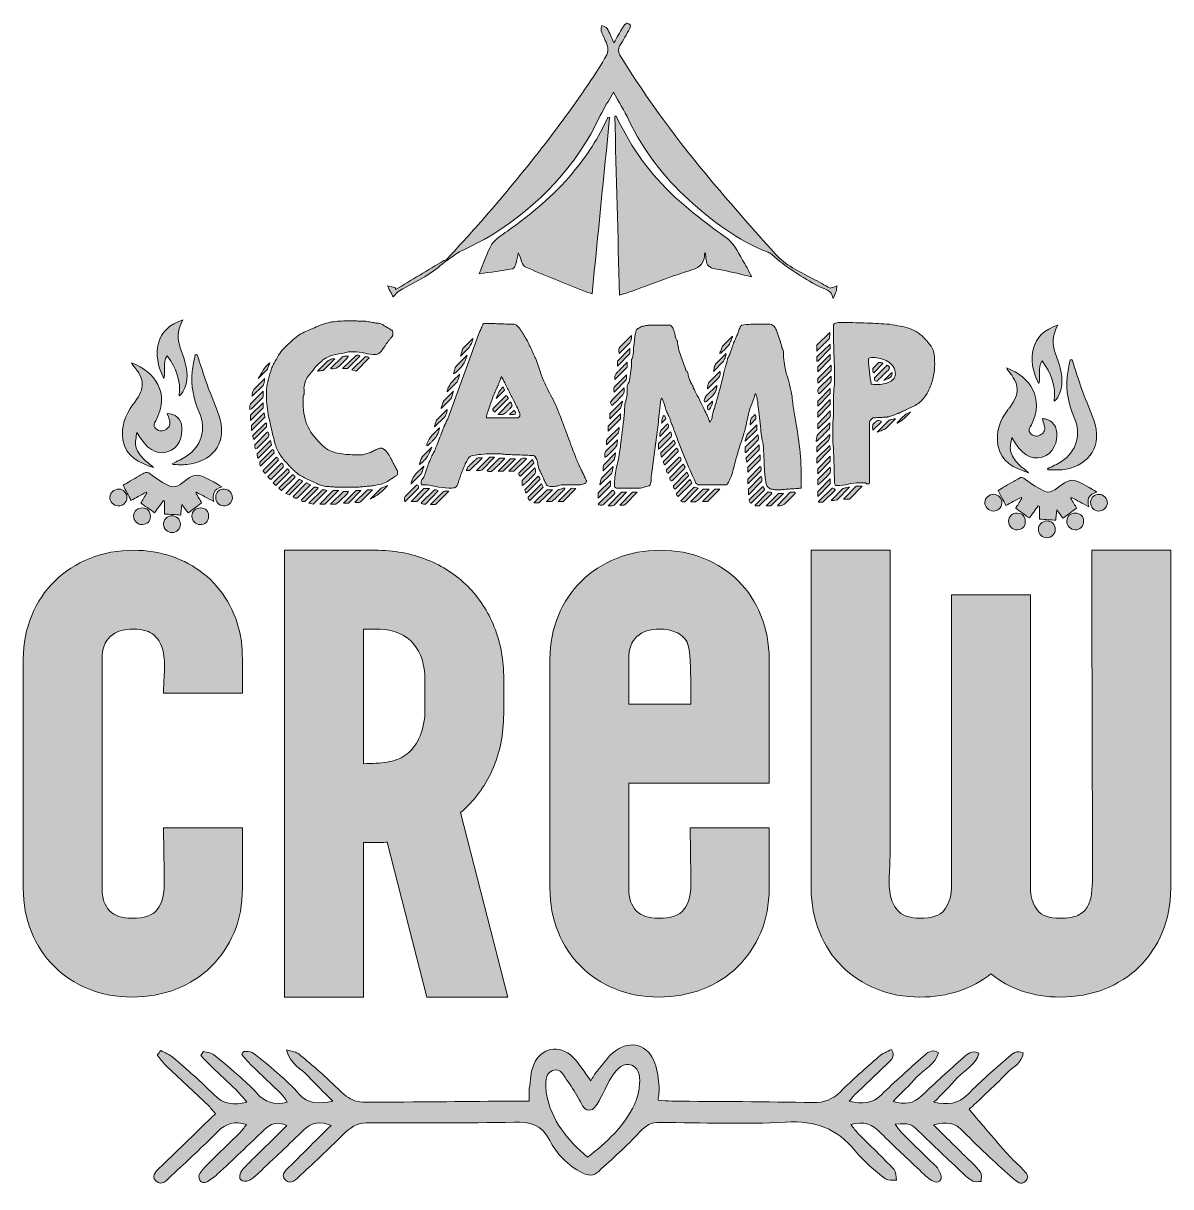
# Model space of a CAD drawing. Header units: inches. Extents: x 49 to 451, y -454 to -47.
import ezdxf

# ---------------------------------------------------------------- set-up
doc = ezdxf.new("R2010")
doc.units = ezdxf.units.IN
doc.header["$MEASUREMENT"] = 0
doc.layers.add('Layer 1', color=7, linetype='Continuous')

# ---------------------------------------------------------------- blocks, each defined once
blk = doc.blocks.new('block 4')
at = {"layer": 'Layer 1', "true_color": 0x0b0b0b}
h = blk.add_hatch(color=28, dxfattribs=at)
h.dxf.hatch_style = 2
edge = h.paths.add_edge_path()
edge.add_spline(control_points=[(404.43, -173.25), (400.04, -164.73), (401.58, -155.65), (411.09, -152.81), (409.48, -155.58), (409.08, -158.36), (409.78, -161.19), (410.21, -162.96), (411.03, -164.64), (411.54, -166.39), (412.67, -170.27), (413.18, -174.16), (411.11, -177.93), (410.83, -178.44), (410.42, -178.89), (409.81, -179.34), (410.48, -174.04), (408.73, -169.59), (405.59, -165.33), (403.8, -167.78), (405.23, -170.6), (404.43, -173.25)], knot_values=[0, 0, 0, 0, 1, 1, 1, 2, 2, 2, 3, 3, 3, 4, 4, 4, 5, 5, 5, 6, 6, 6, 7, 7, 7, 7], degree=3, periodic=1)
h = blk.add_hatch(color=28, dxfattribs=at)
h.dxf.hatch_style = 2
edge = h.paths.add_edge_path()
edge.add_spline(control_points=[(407.46, -203.02), (409.1, -202.16), (410.84, -201.44), (412.38, -200.42), (417.61, -196.96), (419.35, -191.18), (416.8, -185.08), (414.87, -180.48), (413.78, -175.79), (414.33, -170.82), (414.54, -168.84), (415.02, -166.89), (415.38, -164.93), (415.62, -164.94), (415.85, -164.96), (416.09, -164.97), (417.22, -168.43), (418.28, -171.91), (419.51, -175.33), (420.99, -179.43), (422.96, -183.39), (424.09, -187.58), (426.43, -196.35), (420.86, -202.46), (412.45, -203.33), (410.84, -203.49), (409.2, -203.35), (407.58, -203.35), (407.54, -203.24), (407.5, -203.13), (407.46, -203.02)], knot_values=[0, 0, 0, 0, 1, 1, 1, 2, 2, 2, 3, 3, 3, 4, 4, 4, 5, 5, 5, 6, 6, 6, 7, 7, 7, 8, 8, 8, 9, 9, 9, 10, 10, 10, 10], degree=3, periodic=1)
h = blk.add_hatch(color=28, dxfattribs=at)
h.dxf.hatch_style = 2
edge = h.paths.add_edge_path()
edge.add_spline(control_points=[(394.99, -192.12), (394.82, -193.72), (394.23, -195.41), (394.58, -196.89), (394.94, -198.43), (396.02, -199.91), (397.11, -201.15), (398.17, -202.36), (399.64, -203.23), (400.82, -204.38), (395.82, -202.74), (391.13, -200.66), (390.12, -194.72), (389.34, -190.14), (390.88, -186.07), (393.59, -182.4), (393.8, -182.12), (394.06, -181.87), (394.26, -181.58), (397.95, -176.5), (397.79, -173.51), (393.58, -168.56), (393.41, -168.36), (393.32, -168.09), (393.15, -167.77), (401.54, -170.97), (406.46, -178.3), (401.83, -187.62), (401.3, -188.68), (400.4, -189.64), (401.7, -190.81), (402.85, -191.84), (403.97, -191.79), (405.19, -191.05), (406.5, -190.26), (406.74, -189.1), (406.35, -187.74), (406.14, -186.99), (405.88, -186.26), (405.64, -185.51), (408.43, -185.51), (410.46, -187.33), (410.73, -190.34), (411, -193.22), (409.8, -197.75), (405.62, -198.92), (401.56, -200.06), (398.36, -197.95), (394.99, -192.12)], knot_values=[0, 0, 0, 0, 1, 1, 1, 2, 2, 2, 3, 3, 3, 4, 4, 4, 5, 5, 5, 6, 6, 6, 7, 7, 7, 8, 8, 8, 9, 9, 9, 10, 10, 10, 11, 11, 11, 12, 12, 12, 13, 13, 13, 14, 14, 14, 15, 15, 15, 16, 16, 16, 16], degree=3, periodic=1)
h = blk.add_hatch(color=28, dxfattribs=at)
h.dxf.hatch_style = 2
edge = h.paths.add_edge_path()
edge.add_spline(control_points=[(424.7, -211.14), (421.77, -211.96), (421.24, -213.74), (421.87, -216.27), (419.65, -215.07), (417.76, -214.05), (415.86, -213.02), (415.76, -213.09), (415.65, -213.16), (415.55, -213.23), (416.33, -214.55), (417.12, -215.86), (417.64, -216.74), (415.99, -217.97), (414.51, -219.07), (412.91, -220.27), (412.46, -219.67), (411.72, -218.68), (410.72, -217.34), (410.56, -218.88), (410.43, -220.08), (410.34, -220.98), (408.44, -220.86), (406.66, -220.75), (404.68, -220.63), (404.68, -219.48), (404.68, -217.83), (404.68, -216.18), (404.54, -216.1), (404.4, -216.02), (404.26, -215.93), (403.17, -217.43), (402.07, -218.93), (401.14, -220.2), (399.51, -219.04), (398.03, -217.99), (396.35, -216.8), (396.89, -215.93), (397.68, -214.66), (398.47, -213.38), (398.4, -213.26), (398.33, -213.15), (398.26, -213.03), (396.4, -214.02), (394.54, -215), (392.94, -215.85), (392.08, -214.2), (391.23, -212.57), (390.19, -210.57), (391.74, -209.67), (393.76, -208.48), (395.78, -207.31), (396.33, -206.99), (396.92, -206.74), (397.45, -206.4), (398.34, -205.83), (398.84, -205.97), (399.77, -206.71), (401.89, -208.38), (404.25, -209.83), (406.69, -210.97), (407.56, -211.37), (409.23, -210.96), (410.08, -210.32), (415.72, -206.08), (415.68, -206.03), (422.04, -209.54), (422.8, -209.96), (423.54, -210.44), (424.7, -211.14)], knot_values=[0, 0, 0, 0, 1, 1, 1, 2, 2, 2, 3, 3, 3, 4, 4, 4, 5, 5, 5, 6, 6, 6, 7, 7, 7, 8, 8, 8, 9, 9, 9, 10, 10, 10, 11, 11, 11, 12, 12, 12, 13, 13, 13, 14, 14, 14, 15, 15, 15, 16, 16, 16, 17, 17, 17, 18, 18, 18, 19, 19, 19, 20, 20, 20, 21, 21, 21, 22, 22, 22, 23, 23, 23, 23], degree=3, periodic=1)
h = blk.add_hatch(color=28, dxfattribs=at)
h.dxf.hatch_style = 2
edge = h.paths.add_edge_path()
edge.add_spline(control_points=[(388.66, -211.93), (390.31, -211.97), (391.57, -213.31), (391.52, -214.95), (391.46, -216.61), (390.1, -217.88), (388.48, -217.79), (386.88, -217.71), (385.49, -216.27), (385.54, -214.77), (385.59, -213.26), (387.09, -211.89), (388.66, -211.93)], knot_values=[0, 0, 0, 0, 1, 1, 1, 2, 2, 2, 3, 3, 3, 4, 4, 4, 4], degree=3, periodic=1)
h = blk.add_hatch(color=28, dxfattribs=at)
h.dxf.hatch_style = 2
edge = h.paths.add_edge_path()
edge.add_spline(control_points=[(428.39, -215.02), (428.31, -216.6), (426.88, -217.88), (425.29, -217.79), (423.59, -217.7), (422.5, -216.47), (422.55, -214.71), (422.6, -213.01), (423.85, -211.87), (425.6, -211.95), (427.21, -212.02), (428.48, -213.41), (428.39, -215.02)], knot_values=[0, 0, 0, 0, 1, 1, 1, 2, 2, 2, 3, 3, 3, 4, 4, 4, 4], degree=3, periodic=1)
h = blk.add_hatch(color=28, dxfattribs=at)
h.dxf.hatch_style = 2
edge = h.paths.add_edge_path()
edge.add_spline(control_points=[(399.71, -221.51), (399.73, -223.38), (398.58, -224.18), (396.93, -224.32), (395.28, -224.47), (393.82, -222.95), (393.87, -221.3), (393.92, -219.58), (395.13, -218.48), (396.92, -218.52), (398.72, -218.57), (399.72, -219.64), (399.71, -221.51)], knot_values=[0, 0, 0, 0, 1, 1, 1, 2, 2, 2, 3, 3, 3, 4, 4, 4, 4], degree=3, periodic=1)
h = blk.add_hatch(color=28, dxfattribs=at)
h.dxf.hatch_style = 2
edge = h.paths.add_edge_path()
edge.add_spline(control_points=[(420.07, -221.46), (420.04, -223.21), (418.82, -224.39), (417.11, -224.34), (415.5, -224.29), (414.2, -222.93), (414.23, -221.33), (414.26, -219.62), (415.46, -218.5), (417.24, -218.52), (419.03, -218.54), (420.11, -219.66), (420.07, -221.46)], knot_values=[0, 0, 0, 0, 1, 1, 1, 2, 2, 2, 3, 3, 3, 4, 4, 4, 4], degree=3, periodic=1)
at = {"layer": 'Layer 1', "lineweight": 0}
for points, knots in [([(404.43, -173.25), (400.04, -164.73), (401.58, -155.65), (411.09, -152.81), (409.48, -155.58), (409.08, -158.36), (409.78, -161.19), (410.21, -162.96), (411.03, -164.64), (411.54, -166.39), (412.67, -170.27), (413.18, -174.16), (411.11, -177.93), (410.83, -178.44), (410.42, -178.89), (409.81, -179.34), (410.48, -174.04), (408.73, -169.59), (405.59, -165.33), (403.8, -167.78), (405.23, -170.6), (404.43, -173.25)], [0, 0, 0, 0, 1, 1, 1, 2, 2, 2, 3, 3, 3, 4, 4, 4, 5, 5, 5, 6, 6, 6, 7, 7, 7, 7]), ([(407.46, -203.02), (409.1, -202.16), (410.84, -201.44), (412.38, -200.42), (417.61, -196.96), (419.35, -191.18), (416.8, -185.08), (414.87, -180.48), (413.78, -175.79), (414.33, -170.82), (414.54, -168.84), (415.02, -166.89), (415.38, -164.93), (415.62, -164.94), (415.85, -164.96), (416.09, -164.97), (417.22, -168.43), (418.28, -171.91), (419.51, -175.33), (420.99, -179.43), (422.96, -183.39), (424.09, -187.58), (426.43, -196.35), (420.86, -202.46), (412.45, -203.33), (410.84, -203.49), (409.2, -203.35), (407.58, -203.35), (407.54, -203.24), (407.5, -203.13), (407.46, -203.02)], [0, 0, 0, 0, 1, 1, 1, 2, 2, 2, 3, 3, 3, 4, 4, 4, 5, 5, 5, 6, 6, 6, 7, 7, 7, 8, 8, 8, 9, 9, 9, 10, 10, 10, 10]), ([(394.99, -192.12), (394.82, -193.72), (394.23, -195.41), (394.58, -196.89), (394.94, -198.43), (396.02, -199.91), (397.11, -201.15), (398.17, -202.36), (399.64, -203.23), (400.82, -204.38), (395.82, -202.74), (391.13, -200.66), (390.12, -194.72), (389.34, -190.14), (390.88, -186.07), (393.59, -182.4), (393.8, -182.12), (394.06, -181.87), (394.26, -181.58), (397.95, -176.5), (397.79, -173.51), (393.58, -168.56), (393.41, -168.36), (393.32, -168.09), (393.15, -167.77), (401.54, -170.97), (406.46, -178.3), (401.83, -187.62), (401.3, -188.68), (400.4, -189.64), (401.7, -190.81), (402.85, -191.84), (403.97, -191.79), (405.19, -191.05), (406.5, -190.26), (406.74, -189.1), (406.35, -187.74), (406.14, -186.99), (405.88, -186.26), (405.64, -185.51), (408.43, -185.51), (410.46, -187.33), (410.73, -190.34), (411, -193.22), (409.8, -197.75), (405.62, -198.92), (401.56, -200.06), (398.36, -197.95), (394.99, -192.12)], [0, 0, 0, 0, 1, 1, 1, 2, 2, 2, 3, 3, 3, 4, 4, 4, 5, 5, 5, 6, 6, 6, 7, 7, 7, 8, 8, 8, 9, 9, 9, 10, 10, 10, 11, 11, 11, 12, 12, 12, 13, 13, 13, 14, 14, 14, 15, 15, 15, 16, 16, 16, 16]), ([(424.7, -211.14), (421.77, -211.96), (421.24, -213.74), (421.87, -216.27), (419.65, -215.07), (417.76, -214.05), (415.86, -213.02), (415.76, -213.09), (415.65, -213.16), (415.55, -213.23), (416.33, -214.55), (417.12, -215.86), (417.64, -216.74), (415.99, -217.97), (414.51, -219.07), (412.91, -220.27), (412.46, -219.67), (411.72, -218.68), (410.72, -217.34), (410.56, -218.88), (410.43, -220.08), (410.34, -220.98), (408.44, -220.86), (406.66, -220.75), (404.68, -220.63), (404.68, -219.48), (404.68, -217.83), (404.68, -216.18), (404.54, -216.1), (404.4, -216.02), (404.26, -215.93), (403.17, -217.43), (402.07, -218.93), (401.14, -220.2), (399.51, -219.04), (398.03, -217.99), (396.35, -216.8), (396.89, -215.93), (397.68, -214.66), (398.47, -213.38), (398.4, -213.26), (398.33, -213.15), (398.26, -213.03), (396.4, -214.02), (394.54, -215), (392.94, -215.85), (392.08, -214.2), (391.23, -212.57), (390.19, -210.57), (391.74, -209.67), (393.76, -208.48), (395.78, -207.31), (396.33, -206.99), (396.92, -206.74), (397.45, -206.4), (398.34, -205.83), (398.84, -205.97), (399.77, -206.71), (401.89, -208.38), (404.25, -209.83), (406.69, -210.97), (407.56, -211.37), (409.23, -210.96), (410.08, -210.32), (415.72, -206.08), (415.68, -206.03), (422.04, -209.54), (422.8, -209.96), (423.54, -210.44), (424.7, -211.14)], [0, 0, 0, 0, 1, 1, 1, 2, 2, 2, 3, 3, 3, 4, 4, 4, 5, 5, 5, 6, 6, 6, 7, 7, 7, 8, 8, 8, 9, 9, 9, 10, 10, 10, 11, 11, 11, 12, 12, 12, 13, 13, 13, 14, 14, 14, 15, 15, 15, 16, 16, 16, 17, 17, 17, 18, 18, 18, 19, 19, 19, 20, 20, 20, 21, 21, 21, 22, 22, 22, 23, 23, 23, 23]), ([(388.66, -211.93), (390.31, -211.97), (391.57, -213.31), (391.52, -214.95), (391.46, -216.61), (390.1, -217.88), (388.48, -217.79), (386.88, -217.71), (385.49, -216.27), (385.54, -214.77), (385.59, -213.26), (387.09, -211.89), (388.66, -211.93)], [0, 0, 0, 0, 1, 1, 1, 2, 2, 2, 3, 3, 3, 4, 4, 4, 4]), ([(428.39, -215.02), (428.31, -216.6), (426.88, -217.88), (425.29, -217.79), (423.59, -217.7), (422.5, -216.47), (422.55, -214.71), (422.6, -213.01), (423.85, -211.87), (425.6, -211.95), (427.21, -212.02), (428.48, -213.41), (428.39, -215.02)], [0, 0, 0, 0, 1, 1, 1, 2, 2, 2, 3, 3, 3, 4, 4, 4, 4]), ([(399.71, -221.51), (399.73, -223.38), (398.58, -224.18), (396.93, -224.32), (395.28, -224.47), (393.82, -222.95), (393.87, -221.3), (393.92, -219.58), (395.13, -218.48), (396.92, -218.52), (398.72, -218.57), (399.72, -219.64), (399.71, -221.51)], [0, 0, 0, 0, 1, 1, 1, 2, 2, 2, 3, 3, 3, 4, 4, 4, 4]), ([(420.07, -221.46), (420.04, -223.21), (418.82, -224.39), (417.11, -224.34), (415.5, -224.29), (414.2, -222.93), (414.23, -221.33), (414.26, -219.62), (415.46, -218.5), (417.24, -218.52), (419.03, -218.54), (420.11, -219.66), (420.07, -221.46)], [0, 0, 0, 0, 1, 1, 1, 2, 2, 2, 3, 3, 3, 4, 4, 4, 4])]:
    blk.add_open_spline(points, degree=3, knots=knots, dxfattribs=at)
blk = doc.blocks.new('block 3')
at = {"layer": 'Layer 1', "true_color": 0x0b0b0b}
h = blk.add_hatch(color=28, dxfattribs=at)
h.dxf.hatch_style = 2
edge = h.paths.add_edge_path()
edge.add_spline(control_points=[(410.19, -224.12), (410.23, -225.73), (408.92, -227.09), (407.31, -227.12), (405.68, -227.15), (404.33, -225.87), (404.29, -224.25), (404.25, -222.65), (405.56, -221.28), (407.18, -221.25), (408.83, -221.22), (410.14, -222.47), (410.19, -224.12)], knot_values=[0, 0, 0, 0, 1, 1, 1, 2, 2, 2, 3, 3, 3, 4, 4, 4, 4], degree=3, periodic=1)
at = {"layer": 'Layer 1', "lineweight": 0}
blk.add_open_spline([(410.19, -224.12), (410.23, -225.73), (408.92, -227.09), (407.31, -227.12), (405.68, -227.15), (404.33, -225.87), (404.29, -224.25), (404.25, -222.65), (405.56, -221.28), (407.18, -221.25), (408.83, -221.22), (410.14, -222.47), (410.19, -224.12)], degree=3, knots=[0, 0, 0, 0, 1, 1, 1, 2, 2, 2, 3, 3, 3, 4, 4, 4, 4], dxfattribs=at)
at = {"layer": 'Layer 1'}
blk.add_blockref('block 4', (0, 0), dxfattribs=at)
blk = doc.blocks.new('block 6')
at = {"layer": 'Layer 1', "true_color": 0x0b0b0b}
h = blk.add_hatch(color=28, dxfattribs=at)
h.dxf.hatch_style = 2
edge = h.paths.add_edge_path()
edge.add_spline(control_points=[(98.61, -171.43), (94.21, -162.92), (95.75, -153.84), (105.26, -151), (103.65, -153.76), (103.26, -156.54), (103.95, -159.38), (104.38, -161.15), (105.2, -162.82), (105.71, -164.58), (106.84, -168.46), (107.35, -172.34), (105.28, -176.11), (105, -176.63), (104.59, -177.07), (103.98, -177.52), (104.65, -172.22), (102.91, -167.77), (99.76, -163.52), (97.97, -165.97), (99.41, -168.78), (98.61, -171.43)], knot_values=[0, 0, 0, 0, 1, 1, 1, 2, 2, 2, 3, 3, 3, 4, 4, 4, 5, 5, 5, 6, 6, 6, 7, 7, 7, 7], degree=3, periodic=1)
h = blk.add_hatch(color=28, dxfattribs=at)
h.dxf.hatch_style = 2
edge = h.paths.add_edge_path()
edge.add_spline(control_points=[(89.16, -190.31), (88.99, -191.91), (88.4, -193.6), (88.75, -195.07), (89.11, -196.61), (90.19, -198.1), (91.28, -199.33), (92.35, -200.55), (93.81, -201.41), (94.99, -202.56), (89.99, -200.93), (85.3, -198.84), (84.29, -192.9), (83.51, -188.32), (85.05, -184.25), (87.76, -180.59), (87.97, -180.3), (88.23, -180.05), (88.43, -179.77), (92.12, -174.68), (91.96, -171.69), (87.75, -166.74), (87.58, -166.54), (87.49, -166.27), (87.32, -165.96), (95.71, -169.15), (100.64, -176.49), (96, -185.8), (95.47, -186.86), (94.57, -187.83), (95.87, -189), (97.02, -190.02), (98.14, -189.97), (99.37, -189.23), (100.68, -188.45), (100.91, -187.29), (100.52, -185.92), (100.31, -185.18), (100.05, -184.45), (99.81, -183.69), (102.6, -183.69), (104.63, -185.52), (104.91, -188.53), (105.17, -191.4), (103.97, -195.93), (99.8, -197.1), (95.74, -198.24), (92.53, -196.13), (89.16, -190.31)], knot_values=[0, 0, 0, 0, 1, 1, 1, 2, 2, 2, 3, 3, 3, 4, 4, 4, 5, 5, 5, 6, 6, 6, 7, 7, 7, 8, 8, 8, 9, 9, 9, 10, 10, 10, 11, 11, 11, 12, 12, 12, 13, 13, 13, 14, 14, 14, 15, 15, 15, 16, 16, 16, 16], degree=3, periodic=1)
h = blk.add_hatch(color=28, dxfattribs=at)
h.dxf.hatch_style = 2
edge = h.paths.add_edge_path()
edge.add_spline(control_points=[(101.63, -201.2), (103.28, -200.35), (105.01, -199.63), (106.55, -198.61), (111.79, -195.15), (113.52, -189.36), (110.97, -183.27), (109.04, -178.66), (107.95, -173.98), (108.5, -169), (108.71, -167.02), (109.19, -165.08), (109.55, -163.11), (109.79, -163.13), (110.03, -163.14), (110.26, -163.16), (111.4, -166.61), (112.46, -170.09), (113.68, -173.51), (115.16, -177.62), (117.13, -181.58), (118.26, -185.77), (120.61, -194.53), (115.03, -200.64), (106.62, -201.51), (105.01, -201.68), (103.37, -201.54), (101.75, -201.54), (101.71, -201.43), (101.67, -201.32), (101.63, -201.2)], knot_values=[0, 0, 0, 0, 1, 1, 1, 2, 2, 2, 3, 3, 3, 4, 4, 4, 5, 5, 5, 6, 6, 6, 7, 7, 7, 8, 8, 8, 9, 9, 9, 10, 10, 10, 10], degree=3, periodic=1)
h = blk.add_hatch(color=28, dxfattribs=at)
h.dxf.hatch_style = 2
edge = h.paths.add_edge_path()
edge.add_spline(control_points=[(118.87, -209.32), (115.95, -210.15), (115.42, -211.93), (116.04, -214.46), (113.82, -213.25), (111.93, -212.23), (110.03, -211.21), (109.93, -211.28), (109.83, -211.35), (109.72, -211.42), (110.51, -212.73), (111.29, -214.05), (111.81, -214.92), (110.16, -216.16), (108.69, -217.26), (107.08, -218.45), (106.64, -217.86), (105.89, -216.86), (104.89, -215.52), (104.73, -217.07), (104.6, -218.26), (104.51, -219.17), (102.61, -219.05), (100.83, -218.94), (98.86, -218.82), (98.86, -217.67), (98.86, -216.02), (98.86, -214.37), (98.72, -214.28), (98.57, -214.2), (98.43, -214.12), (97.34, -215.61), (96.25, -217.11), (95.32, -218.38), (93.68, -217.22), (92.21, -216.18), (90.52, -214.98), (91.06, -214.11), (91.85, -212.84), (92.64, -211.57), (92.57, -211.45), (92.5, -211.33), (92.43, -211.21), (90.57, -212.2), (88.71, -213.19), (87.11, -214.04), (86.25, -212.38), (85.4, -210.75), (84.36, -208.76), (85.92, -207.85), (87.93, -206.67), (89.95, -205.5), (90.5, -205.18), (91.09, -204.93), (91.62, -204.59), (92.52, -204.01), (93.01, -204.16), (93.94, -204.89), (96.06, -206.57), (98.42, -208.01), (100.87, -209.15), (101.73, -209.55), (103.4, -209.14), (104.25, -208.5), (109.89, -204.27), (109.85, -204.21), (116.21, -207.73), (116.98, -208.15), (117.71, -208.62), (118.87, -209.32)], knot_values=[0, 0, 0, 0, 1, 1, 1, 2, 2, 2, 3, 3, 3, 4, 4, 4, 5, 5, 5, 6, 6, 6, 7, 7, 7, 8, 8, 8, 9, 9, 9, 10, 10, 10, 11, 11, 11, 12, 12, 12, 13, 13, 13, 14, 14, 14, 15, 15, 15, 16, 16, 16, 17, 17, 17, 18, 18, 18, 19, 19, 19, 20, 20, 20, 21, 21, 21, 22, 22, 22, 23, 23, 23, 23], degree=3, periodic=1)
h = blk.add_hatch(color=28, dxfattribs=at)
h.dxf.hatch_style = 2
edge = h.paths.add_edge_path()
edge.add_spline(control_points=[(82.83, -210.11), (84.48, -210.16), (85.74, -211.49), (85.69, -213.14), (85.63, -214.79), (84.27, -216.06), (82.65, -215.98), (81.05, -215.89), (79.66, -214.46), (79.71, -212.96), (79.76, -211.44), (81.26, -210.07), (82.83, -210.11)], knot_values=[0, 0, 0, 0, 1, 1, 1, 2, 2, 2, 3, 3, 3, 4, 4, 4, 4], degree=3, periodic=1)
h = blk.add_hatch(color=28, dxfattribs=at)
h.dxf.hatch_style = 2
edge = h.paths.add_edge_path()
edge.add_spline(control_points=[(122.56, -213.2), (122.48, -214.78), (121.05, -216.06), (119.46, -215.98), (117.76, -215.89), (116.67, -214.65), (116.72, -212.89), (116.77, -211.19), (118.03, -210.06), (119.77, -210.13), (121.38, -210.2), (122.65, -211.59), (122.56, -213.2)], knot_values=[0, 0, 0, 0, 1, 1, 1, 2, 2, 2, 3, 3, 3, 4, 4, 4, 4], degree=3, periodic=1)
h = blk.add_hatch(color=28, dxfattribs=at)
h.dxf.hatch_style = 2
edge = h.paths.add_edge_path()
edge.add_spline(control_points=[(93.88, -219.69), (93.9, -221.57), (92.76, -222.36), (91.1, -222.51), (89.45, -222.65), (87.99, -221.14), (88.04, -219.49), (88.09, -217.77), (89.3, -216.67), (91.09, -216.71), (92.89, -216.75), (93.89, -217.82), (93.88, -219.69)], knot_values=[0, 0, 0, 0, 1, 1, 1, 2, 2, 2, 3, 3, 3, 4, 4, 4, 4], degree=3, periodic=1)
h = blk.add_hatch(color=28, dxfattribs=at)
h.dxf.hatch_style = 2
edge = h.paths.add_edge_path()
edge.add_spline(control_points=[(114.25, -219.65), (114.21, -221.4), (113, -222.58), (111.28, -222.52), (109.67, -222.47), (108.38, -221.11), (108.41, -219.52), (108.44, -217.8), (109.64, -216.68), (111.42, -216.7), (113.21, -216.73), (114.28, -217.84), (114.25, -219.65)], knot_values=[0, 0, 0, 0, 1, 1, 1, 2, 2, 2, 3, 3, 3, 4, 4, 4, 4], degree=3, periodic=1)
at = {"layer": 'Layer 1', "lineweight": 0}
for points, knots in [([(98.61, -171.43), (94.21, -162.92), (95.75, -153.84), (105.26, -151), (103.65, -153.76), (103.26, -156.54), (103.95, -159.38), (104.38, -161.15), (105.2, -162.82), (105.71, -164.58), (106.84, -168.46), (107.35, -172.34), (105.28, -176.11), (105, -176.63), (104.59, -177.07), (103.98, -177.52), (104.65, -172.22), (102.91, -167.77), (99.76, -163.52), (97.97, -165.97), (99.41, -168.78), (98.61, -171.43)], [0, 0, 0, 0, 1, 1, 1, 2, 2, 2, 3, 3, 3, 4, 4, 4, 5, 5, 5, 6, 6, 6, 7, 7, 7, 7]), ([(89.16, -190.31), (88.99, -191.91), (88.4, -193.6), (88.75, -195.07), (89.11, -196.61), (90.19, -198.1), (91.28, -199.33), (92.35, -200.55), (93.81, -201.41), (94.99, -202.56), (89.99, -200.93), (85.3, -198.84), (84.29, -192.9), (83.51, -188.32), (85.05, -184.25), (87.76, -180.59), (87.97, -180.3), (88.23, -180.05), (88.43, -179.77), (92.12, -174.68), (91.96, -171.69), (87.75, -166.74), (87.58, -166.54), (87.49, -166.27), (87.32, -165.96), (95.71, -169.15), (100.64, -176.49), (96, -185.8), (95.47, -186.86), (94.57, -187.83), (95.87, -189), (97.02, -190.02), (98.14, -189.97), (99.37, -189.23), (100.68, -188.45), (100.91, -187.29), (100.52, -185.92), (100.31, -185.18), (100.05, -184.45), (99.81, -183.69), (102.6, -183.69), (104.63, -185.52), (104.91, -188.53), (105.17, -191.4), (103.97, -195.93), (99.8, -197.1), (95.74, -198.24), (92.53, -196.13), (89.16, -190.31)], [0, 0, 0, 0, 1, 1, 1, 2, 2, 2, 3, 3, 3, 4, 4, 4, 5, 5, 5, 6, 6, 6, 7, 7, 7, 8, 8, 8, 9, 9, 9, 10, 10, 10, 11, 11, 11, 12, 12, 12, 13, 13, 13, 14, 14, 14, 15, 15, 15, 16, 16, 16, 16]), ([(101.63, -201.2), (103.28, -200.35), (105.01, -199.63), (106.55, -198.61), (111.79, -195.15), (113.52, -189.36), (110.97, -183.27), (109.04, -178.66), (107.95, -173.98), (108.5, -169), (108.71, -167.02), (109.19, -165.08), (109.55, -163.11), (109.79, -163.13), (110.03, -163.14), (110.26, -163.16), (111.4, -166.61), (112.46, -170.09), (113.68, -173.51), (115.16, -177.62), (117.13, -181.58), (118.26, -185.77), (120.61, -194.53), (115.03, -200.64), (106.62, -201.51), (105.01, -201.68), (103.37, -201.54), (101.75, -201.54), (101.71, -201.43), (101.67, -201.32), (101.63, -201.2)], [0, 0, 0, 0, 1, 1, 1, 2, 2, 2, 3, 3, 3, 4, 4, 4, 5, 5, 5, 6, 6, 6, 7, 7, 7, 8, 8, 8, 9, 9, 9, 10, 10, 10, 10]), ([(118.87, -209.32), (115.95, -210.15), (115.42, -211.93), (116.04, -214.46), (113.82, -213.25), (111.93, -212.23), (110.03, -211.21), (109.93, -211.28), (109.83, -211.35), (109.72, -211.42), (110.51, -212.73), (111.29, -214.05), (111.81, -214.92), (110.16, -216.16), (108.69, -217.26), (107.08, -218.45), (106.64, -217.86), (105.89, -216.86), (104.89, -215.52), (104.73, -217.07), (104.6, -218.26), (104.51, -219.17), (102.61, -219.05), (100.83, -218.94), (98.86, -218.82), (98.86, -217.67), (98.86, -216.02), (98.86, -214.37), (98.72, -214.28), (98.57, -214.2), (98.43, -214.12), (97.34, -215.61), (96.25, -217.11), (95.32, -218.38), (93.68, -217.22), (92.21, -216.18), (90.52, -214.98), (91.06, -214.11), (91.85, -212.84), (92.64, -211.57), (92.57, -211.45), (92.5, -211.33), (92.43, -211.21), (90.57, -212.2), (88.71, -213.19), (87.11, -214.04), (86.25, -212.38), (85.4, -210.75), (84.36, -208.76), (85.92, -207.85), (87.93, -206.67), (89.95, -205.5), (90.5, -205.18), (91.09, -204.93), (91.62, -204.59), (92.52, -204.01), (93.01, -204.16), (93.94, -204.89), (96.06, -206.57), (98.42, -208.01), (100.87, -209.15), (101.73, -209.55), (103.4, -209.14), (104.25, -208.5), (109.89, -204.27), (109.85, -204.21), (116.21, -207.73), (116.98, -208.15), (117.71, -208.62), (118.87, -209.32)], [0, 0, 0, 0, 1, 1, 1, 2, 2, 2, 3, 3, 3, 4, 4, 4, 5, 5, 5, 6, 6, 6, 7, 7, 7, 8, 8, 8, 9, 9, 9, 10, 10, 10, 11, 11, 11, 12, 12, 12, 13, 13, 13, 14, 14, 14, 15, 15, 15, 16, 16, 16, 17, 17, 17, 18, 18, 18, 19, 19, 19, 20, 20, 20, 21, 21, 21, 22, 22, 22, 23, 23, 23, 23]), ([(82.83, -210.11), (84.48, -210.16), (85.74, -211.49), (85.69, -213.14), (85.63, -214.79), (84.27, -216.06), (82.65, -215.98), (81.05, -215.89), (79.66, -214.46), (79.71, -212.96), (79.76, -211.44), (81.26, -210.07), (82.83, -210.11)], [0, 0, 0, 0, 1, 1, 1, 2, 2, 2, 3, 3, 3, 4, 4, 4, 4]), ([(122.56, -213.2), (122.48, -214.78), (121.05, -216.06), (119.46, -215.98), (117.76, -215.89), (116.67, -214.65), (116.72, -212.89), (116.77, -211.19), (118.03, -210.06), (119.77, -210.13), (121.38, -210.2), (122.65, -211.59), (122.56, -213.2)], [0, 0, 0, 0, 1, 1, 1, 2, 2, 2, 3, 3, 3, 4, 4, 4, 4]), ([(93.88, -219.69), (93.9, -221.57), (92.76, -222.36), (91.1, -222.51), (89.45, -222.65), (87.99, -221.14), (88.04, -219.49), (88.09, -217.77), (89.3, -216.67), (91.09, -216.71), (92.89, -216.75), (93.89, -217.82), (93.88, -219.69)], [0, 0, 0, 0, 1, 1, 1, 2, 2, 2, 3, 3, 3, 4, 4, 4, 4]), ([(114.25, -219.65), (114.21, -221.4), (113, -222.58), (111.28, -222.52), (109.67, -222.47), (108.38, -221.11), (108.41, -219.52), (108.44, -217.8), (109.64, -216.68), (111.42, -216.7), (113.21, -216.73), (114.28, -217.84), (114.25, -219.65)], [0, 0, 0, 0, 1, 1, 1, 2, 2, 2, 3, 3, 3, 4, 4, 4, 4])]:
    blk.add_open_spline(points, degree=3, knots=knots, dxfattribs=at)
blk = doc.blocks.new('block 5')
at = {"layer": 'Layer 1', "true_color": 0x0b0b0b}
h = blk.add_hatch(color=28, dxfattribs=at)
h.dxf.hatch_style = 2
edge = h.paths.add_edge_path()
edge.add_spline(control_points=[(104.36, -222.31), (104.4, -223.92), (103.1, -225.28), (101.48, -225.31), (99.85, -225.34), (98.5, -224.06), (98.46, -222.44), (98.42, -220.83), (99.73, -219.47), (101.35, -219.43), (103, -219.4), (104.31, -220.66), (104.36, -222.31)], knot_values=[0, 0, 0, 0, 1, 1, 1, 2, 2, 2, 3, 3, 3, 4, 4, 4, 4], degree=3, periodic=1)
at = {"layer": 'Layer 1', "lineweight": 0}
blk.add_open_spline([(104.36, -222.31), (104.4, -223.92), (103.1, -225.28), (101.48, -225.31), (99.85, -225.34), (98.5, -224.06), (98.46, -222.44), (98.42, -220.83), (99.73, -219.47), (101.35, -219.43), (103, -219.4), (104.31, -220.66), (104.36, -222.31)], degree=3, knots=[0, 0, 0, 0, 1, 1, 1, 2, 2, 2, 3, 3, 3, 4, 4, 4, 4], dxfattribs=at)
at = {"layer": 'Layer 1'}
blk.add_blockref('block 6', (0, 0), dxfattribs=at)
blk = doc.blocks.new('block 7')
at = {"layer": 'Layer 1', "true_color": 0x0b0b0b}
h = blk.add_hatch(color=28, dxfattribs=at)
h.dxf.hatch_style = 2
edge = h.paths.add_edge_path()
edge.add_spline(control_points=[(87.49, -387.67), (81.98, -387.67), (76.89, -386.72), (72.24, -384.82), (67.58, -382.92), (63.57, -380.29), (60.2, -376.92), (56.84, -373.55), (54.2, -369.54), (52.3, -364.88), (50.4, -360.23), (49.46, -355.15), (49.46, -349.63), (49.46, -349.63), (49.46, -269.53), (49.46, -269.53), (49.46, -264.01), (50.44, -258.93), (52.4, -254.28), (54.36, -249.62), (57.05, -245.61), (60.48, -242.24), (63.91, -238.88), (67.98, -236.24), (72.7, -234.34), (77.41, -232.44), (82.53, -231.49), (88.04, -231.49), (92.69, -231.49), (97.1, -232.2), (101.27, -233.61), (105.43, -235.02), (109.17, -237.04), (112.48, -239.67), (115.79, -242.31), (118.57, -245.52), (120.84, -249.32), (123.1, -253.11), (124.66, -257.34), (125.52, -261.99), (125.77, -263.71), (125.92, -265.42), (125.98, -267.14), (126.04, -268.86), (126.07, -270.57), (126.07, -272.28), (126.07, -272.28), (126.07, -281.47), (126.07, -281.47), (126.07, -281.47), (98.51, -281.47), (98.51, -281.47), (98.51, -279.14), (98.61, -276.66), (98.79, -274.03), (98.97, -271.4), (98.82, -268.98), (98.33, -266.77), (97.84, -264.57), (96.83, -262.73), (95.3, -261.26), (93.77, -259.79), (91.35, -259.05), (88.04, -259.05), (84.49, -259.05), (81.76, -259.91), (79.86, -261.63), (77.96, -263.34), (77.02, -265.98), (77.02, -269.53), (77.02, -269.53), (77.02, -349.63), (77.02, -349.63), (77.02, -356.62), (80.51, -360.11), (87.49, -360.11), (91.78, -360.11), (94.72, -359.1), (96.31, -357.08), (97.9, -355.05), (98.7, -352.09), (98.7, -348.16), (98.7, -344.86), (98.67, -341.55), (98.61, -338.24), (98.54, -334.94), (98.51, -331.69), (98.51, -328.51), (98.51, -328.51), (126.07, -328.51), (126.07, -328.51), (126.07, -328.51), (126.07, -349.63), (126.07, -349.63), (126.07, -355.27), (125.09, -360.41), (123.13, -365.07), (121.17, -369.72), (118.48, -373.73), (115.05, -377.1), (111.62, -380.47), (107.55, -383.07), (102.83, -384.91), (98.11, -386.75), (93, -387.67), (87.49, -387.67)], knot_values=[0, 0, 0, 0, 1, 1, 1, 2, 2, 2, 3, 3, 3, 4, 4, 4, 5, 5, 5, 6, 6, 6, 7, 7, 7, 8, 8, 8, 9, 9, 9, 10, 10, 10, 11, 11, 11, 12, 12, 12, 13, 13, 13, 14, 14, 14, 15, 15, 15, 16, 16, 16, 17, 17, 17, 18, 18, 18, 19, 19, 19, 20, 20, 20, 21, 21, 21, 22, 22, 22, 23, 23, 23, 24, 24, 24, 25, 25, 25, 26, 26, 26, 27, 27, 27, 28, 28, 28, 29, 29, 29, 30, 30, 30, 31, 31, 31, 32, 32, 32, 33, 33, 33, 34, 34, 34, 35, 35, 35, 35], degree=3, periodic=1)
h = blk.add_hatch(color=28, dxfattribs=at)
h.dxf.hatch_style = 2
edge = h.paths.add_edge_path()
edge.add_spline(control_points=[(140.77, -387.67), (140.77, -387.67), (140.77, -231.49), (140.77, -231.49), (140.77, -231.49), (172.37, -231.49), (172.37, -231.49), (178.99, -231.49), (185.05, -232.6), (190.56, -234.8), (196.07, -237.01), (200.82, -240.1), (204.8, -244.08), (208.78, -248.06), (211.88, -252.81), (214.08, -258.32), (216.29, -263.83), (217.39, -269.89), (217.39, -276.51), (217.39, -276.51), (217.39, -288.64), (217.39, -288.64), (217.39, -295.86), (216.04, -302.45), (213.35, -308.39), (210.65, -314.33), (206.98, -319.26), (202.32, -323.18), (202.32, -323.18), (218.86, -387.67), (218.86, -387.67), (218.86, -387.67), (190.56, -387.67), (190.56, -387.67), (190.56, -387.67), (176.6, -333.47), (176.6, -333.47), (175.86, -333.59), (175.16, -333.65), (174.49, -333.65), (173.81, -333.65), (173.11, -333.65), (172.37, -333.65), (172.37, -333.65), (168.33, -333.65), (168.33, -333.65), (168.33, -333.65), (168.33, -387.67), (168.33, -387.67), (168.33, -387.67), (140.77, -387.67), (140.77, -387.67)], knot_values=[0, 0, 0, 0, 1, 1, 1, 2, 2, 2, 3, 3, 3, 4, 4, 4, 5, 5, 5, 6, 6, 6, 7, 7, 7, 8, 8, 8, 9, 9, 9, 10, 10, 10, 11, 11, 11, 12, 12, 12, 13, 13, 13, 14, 14, 14, 15, 15, 15, 16, 16, 16, 17, 17, 17, 17], degree=3, periodic=1)
edge = h.paths.add_edge_path()
edge.add_spline(control_points=[(174.21, -259.05), (174.21, -259.05), (168.33, -259.05), (168.33, -259.05), (168.33, -259.05), (168.33, -306.09), (168.33, -306.09), (171.52, -306.09), (174.3, -305.91), (176.69, -305.54), (179.08, -305.17), (181.16, -304.38), (182.94, -303.15), (184.71, -301.93), (186.18, -300.24), (187.35, -298.1), (188.51, -295.96), (189.34, -293.17), (189.83, -289.74), (189.83, -289.74), (189.83, -276.51), (189.83, -276.51), (189.83, -271.49), (188.51, -267.39), (185.88, -264.2), (183.24, -261.02), (179.35, -259.3), (174.21, -259.05)], knot_values=[0, 0, 0, 0, 1, 1, 1, 2, 2, 2, 3, 3, 3, 4, 4, 4, 5, 5, 5, 6, 6, 6, 7, 7, 7, 8, 8, 8, 9, 9, 9, 9], degree=3, periodic=1)
h = blk.add_hatch(color=28, dxfattribs=at)
h.dxf.hatch_style = 2
edge = h.paths.add_edge_path()
edge.add_spline(control_points=[(233.55, -269.53), (233.55, -264.01), (234.53, -258.93), (236.49, -254.28), (238.45, -249.62), (241.15, -245.61), (244.58, -242.24), (248.01, -238.88), (252.08, -236.24), (256.8, -234.34), (261.51, -232.44), (266.63, -231.49), (272.14, -231.49), (277.65, -231.49), (282.73, -232.44), (287.39, -234.34), (292.04, -236.24), (296.05, -238.88), (299.42, -242.24), (302.79, -245.61), (305.42, -249.62), (307.32, -254.28), (309.22, -258.93), (310.17, -264.01), (310.17, -269.53), (310.17, -269.53), (310.17, -312.89), (310.17, -312.89), (310.17, -312.89), (261.11, -312.89), (261.11, -312.89), (261.11, -312.89), (261.11, -349.63), (261.11, -349.63), (261.11, -356.62), (264.61, -360.11), (271.59, -360.11), (275.87, -360.11), (278.81, -359.1), (280.41, -357.08), (282, -355.05), (282.79, -352.09), (282.79, -348.16), (282.79, -344.86), (282.76, -341.55), (282.7, -338.24), (282.64, -334.94), (282.61, -331.69), (282.61, -328.51), (282.61, -328.51), (310.17, -328.51), (310.17, -328.51), (310.17, -328.51), (310.17, -349.63), (310.17, -349.63), (310.17, -355.27), (309.19, -360.41), (307.23, -365.07), (305.27, -369.72), (302.57, -373.73), (299.15, -377.1), (295.72, -380.47), (291.64, -383.07), (286.93, -384.91), (282.21, -386.75), (277.1, -387.67), (271.59, -387.67), (266.07, -387.67), (260.99, -386.72), (256.34, -384.82), (251.68, -382.92), (247.67, -380.29), (244.3, -376.92), (240.93, -373.55), (238.3, -369.54), (236.4, -364.88), (234.5, -360.23), (233.55, -355.15), (233.55, -349.63), (233.55, -349.63), (233.55, -269.53), (233.55, -269.53)], knot_values=[0, 0, 0, 0, 1, 1, 1, 2, 2, 2, 3, 3, 3, 4, 4, 4, 5, 5, 5, 6, 6, 6, 7, 7, 7, 8, 8, 8, 9, 9, 9, 10, 10, 10, 11, 11, 11, 12, 12, 12, 13, 13, 13, 14, 14, 14, 15, 15, 15, 16, 16, 16, 17, 17, 17, 18, 18, 18, 19, 19, 19, 20, 20, 20, 21, 21, 21, 22, 22, 22, 23, 23, 23, 24, 24, 24, 25, 25, 25, 26, 26, 26, 27, 27, 27, 27], degree=3, periodic=1)
edge = h.paths.add_edge_path()
edge.add_spline(control_points=[(282.79, -285.33), (282.79, -283.61), (282.79, -281.68), (282.79, -279.54), (282.79, -277.4), (282.76, -275.29), (282.7, -273.2), (282.64, -271.12), (282.52, -269.22), (282.34, -267.51), (282.15, -265.79), (281.88, -264.51), (281.51, -263.65), (280.53, -261.93), (279.18, -260.74), (277.47, -260.07), (275.75, -259.39), (273.98, -259.05), (272.14, -259.05), (268.58, -259.05), (265.86, -259.91), (263.96, -261.63), (262.06, -263.34), (261.11, -265.98), (261.11, -269.53), (261.11, -269.53), (261.11, -285.33), (261.11, -285.33), (261.11, -285.33), (282.79, -285.33), (282.79, -285.33)], knot_values=[0, 0, 0, 0, 1, 1, 1, 2, 2, 2, 3, 3, 3, 4, 4, 4, 5, 5, 5, 6, 6, 6, 7, 7, 7, 8, 8, 8, 9, 9, 9, 10, 10, 10, 10], degree=3, periodic=1)
h = blk.add_hatch(color=28, dxfattribs=at)
h.dxf.hatch_style = 2
edge = h.paths.add_edge_path()
edge.add_spline(control_points=[(352.43, -231.49), (352.43, -231.49), (352.43, -337.69), (352.43, -337.69), (352.43, -340.02), (352.34, -342.5), (352.15, -345.13), (351.97, -347.77), (352.12, -350.19), (352.61, -352.39), (353.1, -354.6), (354.11, -356.43), (355.64, -357.9), (357.18, -359.37), (359.59, -360.11), (362.9, -360.11), (367.06, -360.11), (369.88, -359.19), (371.35, -357.35), (372.82, -355.51), (373.68, -352.94), (373.93, -349.63), (373.93, -349.63), (373.93, -247.11), (373.93, -247.11), (373.93, -247.11), (401.49, -247.11), (401.49, -247.11), (401.49, -247.11), (401.49, -349.63), (401.49, -349.63), (401.49, -349.63), (401.49, -350.55), (401.49, -350.55), (401.73, -353.25), (402.56, -355.51), (403.97, -357.35), (405.37, -359.19), (408.04, -360.11), (411.96, -360.11), (414.53, -360.11), (416.55, -359.77), (418.02, -359.1), (419.49, -358.43), (420.59, -357.48), (421.33, -356.25), (422.06, -355.03), (422.55, -353.56), (422.8, -351.84), (423.04, -350.13), (423.17, -348.16), (423.17, -345.96), (423.17, -326.85), (423.14, -307.81), (423.07, -288.82), (423.01, -269.83), (422.98, -250.73), (422.98, -231.49), (422.98, -231.49), (450.54, -231.49), (450.54, -231.49), (450.54, -231.49), (450.54, -349.63), (450.54, -349.63), (450.54, -355.27), (449.56, -360.41), (447.6, -365.07), (445.64, -369.72), (442.95, -373.73), (439.52, -377.1), (436.09, -380.47), (432.01, -383.07), (427.3, -384.91), (422.58, -386.75), (417.47, -387.67), (411.96, -387.67), (407.18, -387.67), (402.74, -386.96), (398.64, -385.55), (394.53, -384.15), (390.89, -382.15), (387.71, -379.58), (384.4, -382.15), (380.66, -384.15), (376.5, -385.55), (372.33, -386.96), (367.8, -387.67), (362.9, -387.67), (357.39, -387.67), (352.31, -386.72), (347.65, -384.82), (343, -382.92), (338.98, -380.29), (335.62, -376.92), (332.25, -373.55), (329.62, -369.54), (327.72, -364.88), (325.82, -360.23), (324.87, -355.15), (324.87, -349.63), (324.87, -349.63), (324.87, -231.49), (324.87, -231.49), (324.87, -231.49), (352.43, -231.49), (352.43, -231.49)], knot_values=[0, 0, 0, 0, 1, 1, 1, 2, 2, 2, 3, 3, 3, 4, 4, 4, 5, 5, 5, 6, 6, 6, 7, 7, 7, 8, 8, 8, 9, 9, 9, 10, 10, 10, 11, 11, 11, 12, 12, 12, 13, 13, 13, 14, 14, 14, 15, 15, 15, 16, 16, 16, 17, 17, 17, 18, 18, 18, 19, 19, 19, 20, 20, 20, 21, 21, 21, 22, 22, 22, 23, 23, 23, 24, 24, 24, 25, 25, 25, 26, 26, 26, 27, 27, 27, 28, 28, 28, 29, 29, 29, 30, 30, 30, 31, 31, 31, 32, 32, 32, 33, 33, 33, 34, 34, 34, 35, 35, 35, 35], degree=3, periodic=1)
at = {"layer": 'Layer 1', "lineweight": 0}
for points, knots in [([(87.49, -387.67), (81.98, -387.67), (76.89, -386.72), (72.24, -384.82), (67.58, -382.92), (63.57, -380.29), (60.2, -376.92), (56.84, -373.55), (54.2, -369.54), (52.3, -364.88), (50.4, -360.23), (49.46, -355.15), (49.46, -349.63), (49.46, -349.63), (49.46, -269.53), (49.46, -269.53), (49.46, -264.01), (50.44, -258.93), (52.4, -254.28), (54.36, -249.62), (57.05, -245.61), (60.48, -242.24), (63.91, -238.88), (67.98, -236.24), (72.7, -234.34), (77.41, -232.44), (82.53, -231.49), (88.04, -231.49), (92.69, -231.49), (97.1, -232.2), (101.27, -233.61), (105.43, -235.02), (109.17, -237.04), (112.48, -239.67), (115.79, -242.31), (118.57, -245.52), (120.84, -249.32), (123.1, -253.11), (124.66, -257.34), (125.52, -261.99), (125.77, -263.71), (125.92, -265.42), (125.98, -267.14), (126.04, -268.86), (126.07, -270.57), (126.07, -272.28), (126.07, -272.28), (126.07, -281.47), (126.07, -281.47), (126.07, -281.47), (98.51, -281.47), (98.51, -281.47), (98.51, -279.14), (98.61, -276.66), (98.79, -274.03), (98.97, -271.4), (98.82, -268.98), (98.33, -266.77), (97.84, -264.57), (96.83, -262.73), (95.3, -261.26), (93.77, -259.79), (91.35, -259.05), (88.04, -259.05), (84.49, -259.05), (81.76, -259.91), (79.86, -261.63), (77.96, -263.34), (77.02, -265.98), (77.02, -269.53), (77.02, -269.53), (77.02, -349.63), (77.02, -349.63), (77.02, -356.62), (80.51, -360.11), (87.49, -360.11), (91.78, -360.11), (94.72, -359.1), (96.31, -357.08), (97.9, -355.05), (98.7, -352.09), (98.7, -348.16), (98.7, -344.86), (98.67, -341.55), (98.61, -338.24), (98.54, -334.94), (98.51, -331.69), (98.51, -328.51), (98.51, -328.51), (126.07, -328.51), (126.07, -328.51), (126.07, -328.51), (126.07, -349.63), (126.07, -349.63), (126.07, -355.27), (125.09, -360.41), (123.13, -365.07), (121.17, -369.72), (118.48, -373.73), (115.05, -377.1), (111.62, -380.47), (107.55, -383.07), (102.83, -384.91), (98.11, -386.75), (93, -387.67), (87.49, -387.67)], [0, 0, 0, 0, 1, 1, 1, 2, 2, 2, 3, 3, 3, 4, 4, 4, 5, 5, 5, 6, 6, 6, 7, 7, 7, 8, 8, 8, 9, 9, 9, 10, 10, 10, 11, 11, 11, 12, 12, 12, 13, 13, 13, 14, 14, 14, 15, 15, 15, 16, 16, 16, 17, 17, 17, 18, 18, 18, 19, 19, 19, 20, 20, 20, 21, 21, 21, 22, 22, 22, 23, 23, 23, 24, 24, 24, 25, 25, 25, 26, 26, 26, 27, 27, 27, 28, 28, 28, 29, 29, 29, 30, 30, 30, 31, 31, 31, 32, 32, 32, 33, 33, 33, 34, 34, 34, 35, 35, 35, 35]), ([(140.77, -387.67), (140.77, -387.67), (140.77, -231.49), (140.77, -231.49), (140.77, -231.49), (172.37, -231.49), (172.37, -231.49), (178.99, -231.49), (185.05, -232.6), (190.56, -234.8), (196.07, -237.01), (200.82, -240.1), (204.8, -244.08), (208.78, -248.06), (211.88, -252.81), (214.08, -258.32), (216.29, -263.83), (217.39, -269.89), (217.39, -276.51), (217.39, -276.51), (217.39, -288.64), (217.39, -288.64), (217.39, -295.86), (216.04, -302.45), (213.35, -308.39), (210.65, -314.33), (206.98, -319.26), (202.32, -323.18), (202.32, -323.18), (218.86, -387.67), (218.86, -387.67), (218.86, -387.67), (190.56, -387.67), (190.56, -387.67), (190.56, -387.67), (176.6, -333.47), (176.6, -333.47), (175.86, -333.59), (175.16, -333.65), (174.49, -333.65), (173.81, -333.65), (173.11, -333.65), (172.37, -333.65), (172.37, -333.65), (168.33, -333.65), (168.33, -333.65), (168.33, -333.65), (168.33, -387.67), (168.33, -387.67), (168.33, -387.67), (140.77, -387.67), (140.77, -387.67)], [0, 0, 0, 0, 1, 1, 1, 2, 2, 2, 3, 3, 3, 4, 4, 4, 5, 5, 5, 6, 6, 6, 7, 7, 7, 8, 8, 8, 9, 9, 9, 10, 10, 10, 11, 11, 11, 12, 12, 12, 13, 13, 13, 14, 14, 14, 15, 15, 15, 16, 16, 16, 17, 17, 17, 17]), ([(233.55, -269.53), (233.55, -264.01), (234.53, -258.93), (236.49, -254.28), (238.45, -249.62), (241.15, -245.61), (244.58, -242.24), (248.01, -238.88), (252.08, -236.24), (256.8, -234.34), (261.51, -232.44), (266.63, -231.49), (272.14, -231.49), (277.65, -231.49), (282.73, -232.44), (287.39, -234.34), (292.04, -236.24), (296.05, -238.88), (299.42, -242.24), (302.79, -245.61), (305.42, -249.62), (307.32, -254.28), (309.22, -258.93), (310.17, -264.01), (310.17, -269.53), (310.17, -269.53), (310.17, -312.89), (310.17, -312.89), (310.17, -312.89), (261.11, -312.89), (261.11, -312.89), (261.11, -312.89), (261.11, -349.63), (261.11, -349.63), (261.11, -356.62), (264.61, -360.11), (271.59, -360.11), (275.87, -360.11), (278.81, -359.1), (280.41, -357.08), (282, -355.05), (282.79, -352.09), (282.79, -348.16), (282.79, -344.86), (282.76, -341.55), (282.7, -338.24), (282.64, -334.94), (282.61, -331.69), (282.61, -328.51), (282.61, -328.51), (310.17, -328.51), (310.17, -328.51), (310.17, -328.51), (310.17, -349.63), (310.17, -349.63), (310.17, -355.27), (309.19, -360.41), (307.23, -365.07), (305.27, -369.72), (302.57, -373.73), (299.15, -377.1), (295.72, -380.47), (291.64, -383.07), (286.93, -384.91), (282.21, -386.75), (277.1, -387.67), (271.59, -387.67), (266.07, -387.67), (260.99, -386.72), (256.34, -384.82), (251.68, -382.92), (247.67, -380.29), (244.3, -376.92), (240.93, -373.55), (238.3, -369.54), (236.4, -364.88), (234.5, -360.23), (233.55, -355.15), (233.55, -349.63), (233.55, -349.63), (233.55, -269.53), (233.55, -269.53)], [0, 0, 0, 0, 1, 1, 1, 2, 2, 2, 3, 3, 3, 4, 4, 4, 5, 5, 5, 6, 6, 6, 7, 7, 7, 8, 8, 8, 9, 9, 9, 10, 10, 10, 11, 11, 11, 12, 12, 12, 13, 13, 13, 14, 14, 14, 15, 15, 15, 16, 16, 16, 17, 17, 17, 18, 18, 18, 19, 19, 19, 20, 20, 20, 21, 21, 21, 22, 22, 22, 23, 23, 23, 24, 24, 24, 25, 25, 25, 26, 26, 26, 27, 27, 27, 27]), ([(352.43, -231.49), (352.43, -231.49), (352.43, -337.69), (352.43, -337.69), (352.43, -340.02), (352.34, -342.5), (352.15, -345.13), (351.97, -347.77), (352.12, -350.19), (352.61, -352.39), (353.1, -354.6), (354.11, -356.43), (355.64, -357.9), (357.18, -359.37), (359.59, -360.11), (362.9, -360.11), (367.06, -360.11), (369.88, -359.19), (371.35, -357.35), (372.82, -355.51), (373.68, -352.94), (373.93, -349.63), (373.93, -349.63), (373.93, -247.11), (373.93, -247.11), (373.93, -247.11), (401.49, -247.11), (401.49, -247.11), (401.49, -247.11), (401.49, -349.63), (401.49, -349.63), (401.49, -349.63), (401.49, -350.55), (401.49, -350.55), (401.73, -353.25), (402.56, -355.51), (403.97, -357.35), (405.37, -359.19), (408.04, -360.11), (411.96, -360.11), (414.53, -360.11), (416.55, -359.77), (418.02, -359.1), (419.49, -358.43), (420.59, -357.48), (421.33, -356.25), (422.06, -355.03), (422.55, -353.56), (422.8, -351.84), (423.04, -350.13), (423.17, -348.16), (423.17, -345.96), (423.17, -326.85), (423.14, -307.81), (423.07, -288.82), (423.01, -269.83), (422.98, -250.73), (422.98, -231.49), (422.98, -231.49), (450.54, -231.49), (450.54, -231.49), (450.54, -231.49), (450.54, -349.63), (450.54, -349.63), (450.54, -355.27), (449.56, -360.41), (447.6, -365.07), (445.64, -369.72), (442.95, -373.73), (439.52, -377.1), (436.09, -380.47), (432.01, -383.07), (427.3, -384.91), (422.58, -386.75), (417.47, -387.67), (411.96, -387.67), (407.18, -387.67), (402.74, -386.96), (398.64, -385.55), (394.53, -384.15), (390.89, -382.15), (387.71, -379.58), (384.4, -382.15), (380.66, -384.15), (376.5, -385.55), (372.33, -386.96), (367.8, -387.67), (362.9, -387.67), (357.39, -387.67), (352.31, -386.72), (347.65, -384.82), (343, -382.92), (338.98, -380.29), (335.62, -376.92), (332.25, -373.55), (329.62, -369.54), (327.72, -364.88), (325.82, -360.23), (324.87, -355.15), (324.87, -349.63), (324.87, -349.63), (324.87, -231.49), (324.87, -231.49), (324.87, -231.49), (352.43, -231.49), (352.43, -231.49)], [0, 0, 0, 0, 1, 1, 1, 2, 2, 2, 3, 3, 3, 4, 4, 4, 5, 5, 5, 6, 6, 6, 7, 7, 7, 8, 8, 8, 9, 9, 9, 10, 10, 10, 11, 11, 11, 12, 12, 12, 13, 13, 13, 14, 14, 14, 15, 15, 15, 16, 16, 16, 17, 17, 17, 18, 18, 18, 19, 19, 19, 20, 20, 20, 21, 21, 21, 22, 22, 22, 23, 23, 23, 24, 24, 24, 25, 25, 25, 26, 26, 26, 27, 27, 27, 28, 28, 28, 29, 29, 29, 30, 30, 30, 31, 31, 31, 32, 32, 32, 33, 33, 33, 34, 34, 34, 35, 35, 35, 35]), ([(174.21, -259.05), (174.21, -259.05), (168.33, -259.05), (168.33, -259.05), (168.33, -259.05), (168.33, -306.09), (168.33, -306.09), (171.52, -306.09), (174.3, -305.91), (176.69, -305.54), (179.08, -305.17), (181.16, -304.38), (182.94, -303.15), (184.71, -301.93), (186.18, -300.24), (187.35, -298.1), (188.51, -295.96), (189.34, -293.17), (189.83, -289.74), (189.83, -289.74), (189.83, -276.51), (189.83, -276.51), (189.83, -271.49), (188.51, -267.39), (185.88, -264.2), (183.24, -261.02), (179.35, -259.3), (174.21, -259.05)], [0, 0, 0, 0, 1, 1, 1, 2, 2, 2, 3, 3, 3, 4, 4, 4, 5, 5, 5, 6, 6, 6, 7, 7, 7, 8, 8, 8, 9, 9, 9, 9]), ([(282.79, -285.33), (282.79, -283.61), (282.79, -281.68), (282.79, -279.54), (282.79, -277.4), (282.76, -275.29), (282.7, -273.2), (282.64, -271.12), (282.52, -269.22), (282.34, -267.51), (282.15, -265.79), (281.88, -264.51), (281.51, -263.65), (280.53, -261.93), (279.18, -260.74), (277.47, -260.07), (275.75, -259.39), (273.98, -259.05), (272.14, -259.05), (268.58, -259.05), (265.86, -259.91), (263.96, -261.63), (262.06, -263.34), (261.11, -265.98), (261.11, -269.53), (261.11, -269.53), (261.11, -285.33), (261.11, -285.33), (261.11, -285.33), (282.79, -285.33), (282.79, -285.33)], [0, 0, 0, 0, 1, 1, 1, 2, 2, 2, 3, 3, 3, 4, 4, 4, 5, 5, 5, 6, 6, 6, 7, 7, 7, 8, 8, 8, 9, 9, 9, 10, 10, 10, 10])]:
    blk.add_open_spline(points, degree=3, knots=knots, dxfattribs=at)
blk = doc.blocks.new('block 8')
at = {"layer": 'Layer 1', "true_color": 0x0b0b0b}
h = blk.add_hatch(color=28, dxfattribs=at)
h.dxf.hatch_style = 2
edge = h.paths.add_edge_path()
edge.add_spline(control_points=[(133.36, -176.8), (133.36, -177.25), (133.35, -177.56), (133.33, -177.72), (133.3, -177.88), (133.11, -178.16), (132.75, -178.57), (132.75, -178.57), (129.27, -182.05), (129.27, -182.05), (129.27, -182.05), (128.65, -182.32), (128.65, -182.32), (128.65, -182.32), (128.65, -181.71), (128.65, -181.71), (128.65, -181.53), (128.66, -181.28), (128.69, -180.96), (128.71, -180.64), (128.77, -180.41), (128.86, -180.28), (128.86, -180.28), (133.36, -175.84), (133.36, -175.84), (133.36, -175.84), (133.36, -176.8), (133.36, -176.8)], knot_values=[0, 0, 0, 0, 1, 1, 1, 2, 2, 2, 3, 3, 3, 4, 4, 4, 5, 5, 5, 6, 6, 6, 7, 7, 7, 8, 8, 8, 9, 9, 9, 9], degree=3, periodic=1)
h.paths.add_polyline_path([(133.36, -179.94), (133.36, -181.71), (128.86, -186.14), (128.86, -184.3)])
edge = h.paths.add_edge_path()
edge.add_spline(control_points=[(133.63, -183.41), (133.68, -183.51), (133.72, -183.71), (133.77, -184.03), (133.82, -184.35), (133.84, -184.55), (133.84, -184.64), (133.84, -184.64), (133.84, -184.85), (133.84, -184.85), (133.84, -184.85), (133.84, -184.92), (133.84, -184.92), (133.84, -184.92), (129.27, -189.62), (129.27, -189.62), (129.27, -189.62), (129.27, -187.92), (129.27, -187.92), (129.27, -187.92), (133.63, -183.41), (133.63, -183.41)], knot_values=[0, 0, 0, 0, 1, 1, 1, 2, 2, 2, 3, 3, 3, 4, 4, 4, 5, 5, 5, 6, 6, 6, 7, 7, 7, 7], degree=3, periodic=1)
edge = h.paths.add_edge_path()
edge.add_spline(control_points=[(133.84, -171.48), (133.84, -171.61), (133.82, -171.88), (133.77, -172.26), (133.72, -172.65), (133.68, -172.89), (133.63, -172.98), (133.59, -173.07), (133.52, -173.25), (133.43, -173.52), (133.38, -173.66), (133.36, -173.77), (133.36, -173.86), (133.36, -173.86), (129.47, -177.68), (129.47, -177.68), (129.47, -177.68), (129.47, -177.34), (129.47, -177.34), (129.47, -177.07), (129.52, -176.72), (129.61, -176.29), (129.7, -175.85), (129.86, -175.52), (130.09, -175.3), (130.09, -175.3), (133.84, -171.48), (133.84, -171.48)], knot_values=[0, 0, 0, 0, 1, 1, 1, 2, 2, 2, 3, 3, 3, 4, 4, 4, 5, 5, 5, 6, 6, 6, 7, 7, 7, 8, 8, 8, 9, 9, 9, 9], degree=3, periodic=1)
edge = h.paths.add_edge_path()
edge.add_spline(control_points=[(129.75, -191.4), (129.75, -191.4), (134.18, -187.03), (134.18, -187.03), (134.18, -187.03), (134.45, -187.03), (134.45, -187.03), (134.45, -187.03), (134.45, -188.39), (134.45, -188.39), (134.45, -188.39), (130.09, -192.76), (130.09, -192.76), (129.91, -192.58), (129.8, -192.42), (129.78, -192.28), (129.76, -192.15), (129.75, -191.97), (129.75, -191.74), (129.75, -191.74), (129.75, -191.4), (129.75, -191.4)], knot_values=[0, 0, 0, 0, 1, 1, 1, 2, 2, 2, 3, 3, 3, 4, 4, 4, 5, 5, 5, 6, 6, 6, 7, 7, 7, 7], degree=3, periodic=1)
edge = h.paths.add_edge_path()
edge.add_spline(control_points=[(130.36, -194.6), (130.36, -194.6), (134.73, -190.17), (134.73, -190.17), (134.73, -190.17), (134.93, -190.17), (134.93, -190.17), (134.93, -190.17), (135.07, -190.17), (135.07, -190.17), (135.07, -190.21), (135.1, -190.35), (135.17, -190.58), (135.24, -190.81), (135.29, -190.96), (135.34, -191.06), (135.34, -191.06), (135.34, -191.19), (135.34, -191.19), (135.34, -191.19), (135.34, -191.4), (135.34, -191.4), (135.34, -191.4), (135.2, -191.67), (135.2, -191.67), (135.2, -191.67), (135.07, -191.94), (135.07, -191.94), (135.07, -191.94), (131.25, -195.76), (131.25, -195.76), (131.25, -195.76), (130.63, -196.03), (130.63, -196.03), (130.45, -195.63), (130.36, -195.22), (130.36, -194.81), (130.36, -194.81), (130.36, -194.6), (130.36, -194.6)], knot_values=[0, 0, 0, 0, 1, 1, 1, 2, 2, 2, 3, 3, 3, 4, 4, 4, 5, 5, 5, 6, 6, 6, 7, 7, 7, 8, 8, 8, 9, 9, 9, 10, 10, 10, 11, 11, 11, 12, 12, 12, 13, 13, 13, 13], degree=3, periodic=1)
edge = h.paths.add_edge_path()
edge.add_spline(control_points=[(131.25, -197.74), (131.25, -197.74), (135.89, -193.1), (135.89, -193.1), (135.89, -193.1), (136.23, -194.6), (136.23, -194.6), (136.23, -194.6), (131.52, -199.24), (131.52, -199.24), (131.38, -199.06), (131.3, -198.89), (131.28, -198.73), (131.26, -198.57), (131.25, -198.4), (131.25, -198.22), (131.25, -198.22), (131.25, -197.74), (131.25, -197.74)], knot_values=[0, 0, 0, 0, 1, 1, 1, 2, 2, 2, 3, 3, 3, 4, 4, 4, 5, 5, 5, 6, 6, 6, 6], degree=3, periodic=1)
edge = h.paths.add_edge_path()
edge.add_spline(control_points=[(135.61, -165.95), (135.61, -166.04), (135.58, -166.19), (135.51, -166.39), (135.44, -166.6), (135.38, -166.75), (135.34, -166.84), (135.25, -167.02), (135.13, -167.3), (135, -167.69), (134.86, -168.08), (134.77, -168.29), (134.73, -168.34), (134.73, -168.34), (131.52, -171.48), (131.52, -171.48), (132.16, -170.43), (132.77, -169.44), (133.36, -168.51), (133.95, -167.58), (134.7, -166.72), (135.61, -165.95)], knot_values=[0, 0, 0, 0, 1, 1, 1, 2, 2, 2, 3, 3, 3, 4, 4, 4, 5, 5, 5, 6, 6, 6, 7, 7, 7, 7], degree=3, periodic=1)
edge = h.paths.add_edge_path()
edge.add_spline(control_points=[(132.13, -200.74), (132.13, -200.74), (136.5, -196.38), (136.5, -196.38), (136.5, -196.38), (136.64, -196.31), (136.64, -196.31), (136.86, -196.31), (137, -196.43), (137.04, -196.68), (137.09, -196.93), (137.11, -197.13), (137.11, -197.26), (137.11, -197.26), (137.11, -197.47), (137.11, -197.47), (137.11, -197.47), (132.41, -202.11), (132.41, -202.11), (132.22, -201.74), (132.13, -201.33), (132.13, -200.88), (132.13, -200.88), (132.13, -200.74), (132.13, -200.74)], knot_values=[0, 0, 0, 0, 1, 1, 1, 2, 2, 2, 3, 3, 3, 4, 4, 4, 5, 5, 5, 6, 6, 6, 7, 7, 7, 8, 8, 8, 8], degree=3, periodic=1)
edge = h.paths.add_edge_path()
edge.add_spline(control_points=[(138, -198.97), (138.36, -199.15), (138.55, -199.45), (138.55, -199.86), (138.55, -199.86), (138.55, -200.13), (138.55, -200.13), (138.55, -200.13), (134.18, -204.49), (134.18, -204.49), (134.18, -204.49), (134.04, -204.56), (134.04, -204.56), (134.04, -204.56), (133.84, -204.49), (133.84, -204.49), (133.84, -204.49), (133.7, -204.36), (133.7, -204.36), (133.66, -204.31), (133.63, -204.27), (133.63, -204.22), (133.54, -204.13), (133.45, -204.02), (133.36, -203.88), (133.27, -203.74), (133.27, -203.65), (133.36, -203.61), (133.36, -203.61), (138, -198.97), (138, -198.97)], knot_values=[0, 0, 0, 0, 1, 1, 1, 2, 2, 2, 3, 3, 3, 4, 4, 4, 5, 5, 5, 6, 6, 6, 7, 7, 7, 8, 8, 8, 9, 9, 9, 10, 10, 10, 10], degree=3, periodic=1)
edge = h.paths.add_edge_path()
edge.add_spline(control_points=[(134.45, -176.25), (134.45, -174.93), (134.61, -173.69), (134.93, -172.53), (135.25, -171.37), (135.59, -170.16), (135.95, -168.88), (136.09, -168.29), (136.28, -167.75), (136.53, -167.25), (136.78, -166.75), (137.07, -166.2), (137.39, -165.61), (137.43, -165.52), (137.53, -165.34), (137.69, -165.06), (137.85, -164.79), (138.02, -164.5), (138.2, -164.18), (138.39, -163.86), (138.56, -163.56), (138.72, -163.29), (138.88, -163.02), (139, -162.84), (139.09, -162.74), (139.64, -161.97), (140.3, -161.2), (141.07, -160.42), (141.84, -159.65), (142.55, -158.97), (143.18, -158.38), (144.64, -157.01), (146.11, -155.99), (147.59, -155.31), (149.06, -154.63), (150.71, -153.9), (152.53, -153.13), (154.49, -152.31), (156.29, -151.8), (157.95, -151.59), (159.61, -151.39), (161.51, -151.28), (163.65, -151.28), (163.97, -151.28), (164.38, -151.3), (164.88, -151.32), (165.38, -151.34), (165.88, -151.35), (166.38, -151.35), (166.88, -151.35), (167.32, -151.36), (167.71, -151.39), (168.09, -151.41), (168.31, -151.42), (168.36, -151.42), (168.95, -151.42), (169.54, -151.48), (170.13, -151.59), (170.72, -151.7), (171.29, -151.81), (171.84, -151.9), (172.15, -151.99), (172.62, -152.06), (173.23, -152.1), (173.85, -152.15), (174.34, -152.28), (174.7, -152.51), (174.84, -152.56), (175.07, -152.67), (175.38, -152.85), (175.7, -153.03), (176.05, -153.24), (176.44, -153.47), (176.83, -153.69), (177.19, -153.91), (177.53, -154.11), (177.87, -154.32), (178.14, -154.47), (178.32, -154.56), (178.54, -154.69), (178.65, -154.83), (178.62, -154.97), (178.6, -155.1), (178.59, -155.31), (178.59, -155.58), (178.59, -155.58), (178.59, -156.26), (178.59, -156.26), (178.59, -156.35), (178.56, -156.47), (178.49, -156.6), (178.42, -156.74), (178.36, -156.83), (178.32, -156.88), (178.23, -156.97), (178.08, -157.14), (177.87, -157.39), (177.67, -157.64), (177.45, -157.91), (177.23, -158.21), (177, -158.5), (176.78, -158.79), (176.58, -159.06), (176.37, -159.33), (176.25, -159.49), (176.2, -159.54), (176.02, -159.81), (175.8, -160.14), (175.55, -160.53), (175.3, -160.91), (175.03, -161.3), (174.74, -161.69), (174.44, -162.07), (174.12, -162.4), (173.78, -162.68), (173.44, -162.95), (173.06, -163.09), (172.66, -163.09), (171.38, -163.09), (170.11, -162.93), (168.84, -162.61), (167.56, -162.29), (166.27, -162.13), (164.95, -162.13), (164.95, -162.13), (163.38, -162.13), (163.38, -162.13), (163.29, -162.13), (163.04, -162.18), (162.63, -162.27), (162.22, -162.36), (161.97, -162.43), (161.88, -162.47), (160.42, -162.7), (159, -162.98), (157.61, -163.32), (156.22, -163.67), (154.94, -164.34), (153.76, -165.34), (152.8, -166.11), (151.97, -166.94), (151.27, -167.83), (150.56, -168.71), (149.82, -169.63), (149.05, -170.59), (148.6, -171.18), (148.26, -171.85), (148.03, -172.6), (147.8, -173.35), (147.64, -174.05), (147.55, -174.68), (147.55, -174.77), (147.56, -174.93), (147.59, -175.16), (147.61, -175.39), (147.62, -175.63), (147.62, -175.88), (147.62, -176.13), (147.62, -176.38), (147.62, -176.63), (147.62, -176.88), (147.6, -177.03), (147.55, -177.07), (147.55, -177.12), (147.53, -177.22), (147.48, -177.38), (147.44, -177.54), (147.37, -177.64), (147.28, -177.68), (147.28, -177.68), (147.28, -180.14), (147.28, -180.14), (147.28, -183.37), (147.86, -186.14), (149.02, -188.46), (150.18, -190.78), (151.94, -193.01), (154.3, -195.15), (155.03, -195.79), (155.84, -196.3), (156.73, -196.68), (157.61, -197.07), (158.52, -197.37), (159.46, -197.57), (160.39, -197.77), (161.34, -197.91), (162.32, -197.98), (163.3, -198.05), (164.24, -198.08), (165.15, -198.08), (165.15, -198.08), (168.08, -198.08), (168.08, -198.08), (168.49, -197.99), (168.98, -197.85), (169.55, -197.67), (170.12, -197.49), (170.58, -197.35), (170.95, -197.26), (170.99, -197.22), (171.14, -197.14), (171.39, -197.02), (171.64, -196.91), (171.89, -196.79), (172.14, -196.65), (172.39, -196.51), (172.63, -196.39), (172.86, -196.27), (173.09, -196.16), (173.25, -196.08), (173.34, -196.03), (173.38, -196.03), (173.52, -195.99), (173.75, -195.9), (173.97, -195.81), (174.13, -195.76), (174.22, -195.76), (174.22, -195.76), (174.29, -195.76), (174.29, -195.76), (174.7, -195.76), (175.08, -195.88), (175.42, -196.1), (175.76, -196.33), (176.08, -196.62), (176.37, -196.96), (176.67, -197.3), (176.93, -197.65), (177.16, -198.01), (177.38, -198.38), (177.57, -198.7), (177.7, -198.97), (177.79, -199.15), (177.97, -199.47), (178.22, -199.92), (178.47, -200.38), (178.73, -200.88), (179, -201.42), (179.27, -201.97), (179.53, -202.48), (179.78, -202.96), (180.03, -203.44), (180.2, -203.77), (180.3, -203.95), (180.3, -203.95), (180.3, -204.49), (180.3, -204.49), (180.3, -205.04), (180.14, -205.38), (179.82, -205.52), (179.5, -205.65), (179.09, -205.88), (178.59, -206.2), (178.54, -206.25), (178.43, -206.33), (178.25, -206.44), (178.07, -206.55), (177.88, -206.68), (177.7, -206.81), (177.52, -206.95), (177.34, -207.08), (177.16, -207.19), (176.97, -207.3), (176.86, -207.38), (176.82, -207.43), (176.13, -207.84), (175.37, -208.16), (174.53, -208.38), (173.69, -208.61), (172.88, -208.77), (172.11, -208.86), (171.79, -208.9), (171.31, -208.96), (170.68, -209.03), (170.04, -209.1), (169.38, -209.17), (168.7, -209.24), (168.02, -209.3), (167.39, -209.36), (166.82, -209.41), (166.25, -209.45), (165.9, -209.47), (165.77, -209.47), (165.77, -209.47), (163.11, -209.47), (163.11, -209.47), (163.11, -209.47), (160.17, -209.47), (160.17, -209.47), (159.94, -209.47), (159.59, -209.46), (159.11, -209.44), (158.64, -209.42), (158.14, -209.38), (157.61, -209.34), (157.09, -209.29), (156.6, -209.26), (156.15, -209.24), (155.69, -209.21), (155.37, -209.2), (155.19, -209.2), (154.65, -209.11), (154.04, -208.95), (153.38, -208.72), (152.72, -208.5), (152.14, -208.25), (151.64, -207.97), (150.51, -207.47), (149.45, -206.98), (148.47, -206.51), (147.49, -206.03), (146.53, -205.47), (145.57, -204.84), (145.48, -204.74), (145.25, -204.56), (144.89, -204.29), (144.71, -204.15), (144.55, -204.04), (144.41, -203.95), (144.32, -203.86), (144.15, -203.69), (143.9, -203.44), (143.65, -203.19), (143.39, -202.93), (143.12, -202.65), (142.84, -202.38), (142.58, -202.11), (142.33, -201.83), (142.08, -201.56), (141.91, -201.36), (141.82, -201.22), (140.77, -200.22), (139.86, -199.12), (139.09, -197.91), (138.32, -196.71), (137.75, -195.4), (137.39, -193.99), (137.25, -193.44), (137.06, -192.66), (136.81, -191.63), (136.56, -190.61), (136.32, -189.58), (136.09, -188.53), (135.86, -187.49), (135.65, -186.53), (135.44, -185.67), (135.24, -184.8), (135.11, -184.26), (135.07, -184.03), (134.84, -182.76), (134.68, -181.47), (134.59, -180.17), (134.5, -178.88), (134.45, -177.57), (134.45, -176.25)], knot_values=[0, 0, 0, 0, 1, 1, 1, 2, 2, 2, 3, 3, 3, 4, 4, 4, 5, 5, 5, 6, 6, 6, 7, 7, 7, 8, 8, 8, 9, 9, 9, 10, 10, 10, 11, 11, 11, 12, 12, 12, 13, 13, 13, 14, 14, 14, 15, 15, 15, 16, 16, 16, 17, 17, 17, 18, 18, 18, 19, 19, 19, 20, 20, 20, 21, 21, 21, 22, 22, 22, 23, 23, 23, 24, 24, 24, 25, 25, 25, 26, 26, 26, 27, 27, 27, 28, 28, 28, 29, 29, 29, 30, 30, 30, 31, 31, 31, 32, 32, 32, 33, 33, 33, 34, 34, 34, 35, 35, 35, 36, 36, 36, 37, 37, 37, 38, 38, 38, 39, 39, 39, 40, 40, 40, 41, 41, 41, 42, 42, 42, 43, 43, 43, 44, 44, 44, 45, 45, 45, 46, 46, 46, 47, 47, 47, 48, 48, 48, 49, 49, 49, 50, 50, 50, 51, 51, 51, 52, 52, 52, 53, 53, 53, 54, 54, 54, 55, 55, 55, 56, 56, 56, 57, 57, 57, 58, 58, 58, 59, 59, 59, 60, 60, 60, 61, 61, 61, 62, 62, 62, 63, 63, 63, 64, 64, 64, 65, 65, 65, 66, 66, 66, 67, 67, 67, 68, 68, 68, 69, 69, 69, 70, 70, 70, 71, 71, 71, 72, 72, 72, 73, 73, 73, 74, 74, 74, 75, 75, 75, 76, 76, 76, 77, 77, 77, 78, 78, 78, 79, 79, 79, 80, 80, 80, 81, 81, 81, 82, 82, 82, 83, 83, 83, 84, 84, 84, 85, 85, 85, 86, 86, 86, 87, 87, 87, 88, 88, 88, 89, 89, 89, 90, 90, 90, 91, 91, 91, 92, 92, 92, 93, 93, 93, 94, 94, 94, 95, 95, 95, 96, 96, 96, 97, 97, 97, 98, 98, 98, 99, 99, 99, 100, 100, 100, 101, 101, 101, 102, 102, 102, 103, 103, 103, 104, 104, 104, 105, 105, 105, 106, 106, 106, 107, 107, 107, 108, 108, 108, 109, 109, 109, 110, 110, 110, 111, 111, 111, 112, 112, 112, 113, 113, 113, 114, 114, 114, 115, 115, 115, 116, 116, 116, 117, 117, 117, 118, 118, 118, 118], degree=3, periodic=1)
edge = h.paths.add_edge_path()
edge.add_spline(control_points=[(135.07, -205.72), (135.07, -205.72), (139.7, -201.02), (139.7, -201.02), (139.98, -201.11), (140.15, -201.24), (140.22, -201.42), (140.28, -201.61), (140.32, -201.81), (140.32, -202.04), (140.32, -202.04), (140.32, -202.45), (140.32, -202.45), (140.32, -202.45), (135.95, -206.81), (135.95, -206.81), (135.86, -206.77), (135.72, -206.64), (135.51, -206.44), (135.31, -206.23), (135.16, -206.09), (135.07, -206), (135.02, -206), (135, -205.97), (135, -205.93), (135, -205.93), (135, -205.79), (135, -205.79), (135, -205.79), (135.07, -205.72), (135.07, -205.72)], knot_values=[0, 0, 0, 0, 1, 1, 1, 2, 2, 2, 3, 3, 3, 4, 4, 4, 5, 5, 5, 6, 6, 6, 7, 7, 7, 8, 8, 8, 9, 9, 9, 10, 10, 10, 10], degree=3, periodic=1)
edge = h.paths.add_edge_path()
edge.add_spline(control_points=[(141.82, -203.06), (142.23, -203.29), (142.43, -203.58), (142.43, -203.95), (142.43, -203.99), (142.42, -204.02), (142.4, -204.02), (142.38, -204.02), (142.37, -204.04), (142.37, -204.09), (142.37, -204.09), (142.37, -204.22), (142.37, -204.22), (142.37, -204.22), (137.73, -208.86), (137.73, -208.86), (137.73, -208.86), (136.84, -207.97), (136.84, -207.97), (136.84, -207.97), (141.82, -203.06), (141.82, -203.06)], knot_values=[0, 0, 0, 0, 1, 1, 1, 2, 2, 2, 3, 3, 3, 4, 4, 4, 5, 5, 5, 6, 6, 6, 7, 7, 7, 7], degree=3, periodic=1)
edge = h.paths.add_edge_path()
edge.add_spline(control_points=[(143.53, -205.11), (143.53, -205.11), (143.66, -205.11), (143.66, -205.11), (143.66, -205.11), (143.8, -205.11), (143.8, -205.11), (143.89, -205.15), (144, -205.24), (144.14, -205.38), (144.28, -205.52), (144.37, -205.63), (144.41, -205.72), (144.41, -205.72), (144.41, -205.79), (144.41, -205.79), (144.41, -205.79), (144.41, -206), (144.41, -206), (144.41, -206), (139.7, -210.57), (139.7, -210.57), (139.7, -210.57), (138.82, -209.75), (138.82, -209.75), (138.82, -209.75), (143.53, -205.11), (143.53, -205.11)], knot_values=[0, 0, 0, 0, 1, 1, 1, 2, 2, 2, 3, 3, 3, 4, 4, 4, 5, 5, 5, 6, 6, 6, 7, 7, 7, 8, 8, 8, 9, 9, 9, 9], degree=3, periodic=1)
edge = h.paths.add_edge_path()
edge.add_spline(control_points=[(145.84, -206.81), (145.84, -206.81), (146.12, -206.81), (146.12, -206.81), (146.48, -206.81), (146.8, -207.02), (147.07, -207.43), (147.07, -207.43), (142.37, -212.07), (142.37, -212.07), (142.37, -212.07), (141.21, -211.59), (141.21, -211.59), (141.21, -211.59), (145.84, -206.81), (145.84, -206.81)], knot_values=[0, 0, 0, 0, 1, 1, 1, 2, 2, 2, 3, 3, 3, 4, 4, 4, 5, 5, 5, 5], degree=3, periodic=1)
edge = h.paths.add_edge_path()
edge.add_spline(control_points=[(148.44, -207.97), (148.44, -207.97), (149.87, -208.66), (149.87, -208.66), (149.87, -208.66), (145.57, -212.95), (145.57, -212.95), (145.53, -213), (145.44, -213.06), (145.3, -213.12), (145.16, -213.19), (145.05, -213.25), (144.96, -213.29), (144.96, -213.29), (144.89, -213.29), (144.89, -213.29), (144.39, -213.29), (144.03, -213.09), (143.8, -212.68), (143.8, -212.68), (148.44, -207.97), (148.44, -207.97)], knot_values=[0, 0, 0, 0, 1, 1, 1, 2, 2, 2, 3, 3, 3, 4, 4, 4, 5, 5, 5, 6, 6, 6, 7, 7, 7, 7], degree=3, periodic=1)
edge = h.paths.add_edge_path()
edge.add_spline(control_points=[(146.73, -213.84), (146.73, -213.84), (151.17, -209.47), (151.17, -209.47), (151.17, -209.47), (151.51, -209.47), (151.51, -209.47), (151.73, -209.47), (151.92, -209.49), (152.05, -209.51), (152.19, -209.53), (152.35, -209.61), (152.53, -209.75), (152.53, -209.75), (147.89, -214.45), (147.89, -214.45), (147.89, -214.45), (147.69, -214.45), (147.69, -214.45), (147.46, -214.45), (147.24, -214.43), (147.04, -214.39), (146.83, -214.34), (146.73, -214.2), (146.73, -213.98), (146.73, -213.98), (146.73, -213.84), (146.73, -213.84)], knot_values=[0, 0, 0, 0, 1, 1, 1, 2, 2, 2, 3, 3, 3, 4, 4, 4, 5, 5, 5, 6, 6, 6, 7, 7, 7, 8, 8, 8, 9, 9, 9, 9], degree=3, periodic=1)
edge = h.paths.add_edge_path()
edge.add_spline(control_points=[(154.03, -210.36), (154.03, -210.36), (154.3, -210.36), (154.3, -210.36), (154.62, -210.36), (155.03, -210.43), (155.53, -210.57), (155.53, -210.57), (150.83, -215.34), (150.83, -215.34), (150.83, -215.34), (149.32, -215.07), (149.32, -215.07), (149.32, -215.07), (154.03, -210.36), (154.03, -210.36)], knot_values=[0, 0, 0, 0, 1, 1, 1, 2, 2, 2, 3, 3, 3, 4, 4, 4, 5, 5, 5, 5], degree=3, periodic=1)
edge = h.paths.add_edge_path()
edge.add_spline(control_points=[(158.4, -164.52), (158.4, -164.52), (154.3, -168.61), (154.3, -168.61), (154.03, -168.61), (153.8, -168.63), (153.62, -168.68), (153.39, -168.72), (153.19, -168.76), (153.01, -168.78), (152.83, -168.81), (152.67, -168.84), (152.53, -168.88), (152.53, -168.88), (152.46, -168.88), (152.46, -168.88), (152.46, -168.88), (152.26, -168.88), (152.26, -168.88), (152.26, -168.88), (155.53, -165.61), (155.53, -165.61), (155.85, -165.38), (156.25, -165.14), (156.73, -164.89), (157.2, -164.64), (157.67, -164.52), (158.12, -164.52), (158.12, -164.52), (158.4, -164.52), (158.4, -164.52)], knot_values=[0, 0, 0, 0, 1, 1, 1, 2, 2, 2, 3, 3, 3, 4, 4, 4, 5, 5, 5, 6, 6, 6, 7, 7, 7, 8, 8, 8, 9, 9, 9, 10, 10, 10, 10], degree=3, periodic=1)
h.paths.add_polyline_path([(159.63, -210.57), (154.92, -215.34), (153.14, -215.34), (157.78, -210.57)])
edge = h.paths.add_edge_path()
edge.add_spline(control_points=[(163.11, -163.63), (163.06, -163.68), (163, -163.77), (162.93, -163.9), (162.87, -164.04), (162.81, -164.15), (162.76, -164.24), (162.67, -164.34), (162.49, -164.52), (162.22, -164.79), (161.94, -165.06), (161.66, -165.36), (161.36, -165.68), (161.07, -166), (160.77, -166.29), (160.48, -166.56), (160.18, -166.84), (159.99, -167.02), (159.9, -167.11), (159.26, -167.75), (158.53, -168.07), (157.71, -168.07), (157.62, -168.07), (157.49, -168.05), (157.31, -168.03), (157.12, -168.01), (156.99, -168), (156.9, -168), (156.9, -168), (160.99, -163.9), (160.99, -163.9), (161.13, -163.77), (161.38, -163.69), (161.74, -163.67), (162.1, -163.64), (162.42, -163.63), (162.7, -163.63), (162.7, -163.63), (163.11, -163.63), (163.11, -163.63)], knot_values=[0, 0, 0, 0, 1, 1, 1, 2, 2, 2, 3, 3, 3, 4, 4, 4, 5, 5, 5, 6, 6, 6, 7, 7, 7, 8, 8, 8, 9, 9, 9, 10, 10, 10, 11, 11, 11, 12, 12, 12, 13, 13, 13, 13], degree=3, periodic=1)
edge = h.paths.add_edge_path()
edge.add_spline(control_points=[(163.11, -210.97), (163.06, -211.02), (163, -211.11), (162.93, -211.25), (162.87, -211.38), (162.81, -211.5), (162.76, -211.59), (162.76, -211.59), (159.9, -214.45), (159.9, -214.45), (159.76, -214.59), (159.53, -214.77), (159.22, -215), (158.9, -215.23), (158.71, -215.34), (158.67, -215.34), (158.58, -215.39), (158.46, -215.41), (158.33, -215.41), (158.33, -215.41), (157.78, -215.41), (157.78, -215.41), (157.74, -215.41), (157.6, -215.4), (157.37, -215.38), (157.15, -215.35), (156.99, -215.34), (156.9, -215.34), (156.9, -215.34), (161.4, -210.97), (161.4, -210.97), (161.4, -210.97), (163.11, -210.97), (163.11, -210.97)], knot_values=[0, 0, 0, 0, 1, 1, 1, 2, 2, 2, 3, 3, 3, 4, 4, 4, 5, 5, 5, 6, 6, 6, 7, 7, 7, 8, 8, 8, 9, 9, 9, 10, 10, 10, 11, 11, 11, 11], degree=3, periodic=1)
edge = h.paths.add_edge_path()
edge.add_spline(control_points=[(166.17, -163.29), (166.31, -163.29), (166.49, -163.29), (166.72, -163.29), (166.95, -163.29), (167.08, -163.4), (167.13, -163.63), (167.13, -163.63), (162.76, -168), (162.76, -168), (162.76, -168), (160.99, -168), (160.99, -168), (160.99, -168), (165.77, -163.36), (165.77, -163.36), (165.77, -163.36), (165.97, -163.36), (165.97, -163.36), (166.01, -163.36), (166.05, -163.35), (166.07, -163.32), (166.1, -163.3), (166.13, -163.29), (166.17, -163.29)], knot_values=[0, 0, 0, 0, 1, 1, 1, 2, 2, 2, 3, 3, 3, 4, 4, 4, 5, 5, 5, 6, 6, 6, 7, 7, 7, 8, 8, 8, 8], degree=3, periodic=1)
h.paths.add_polyline_path([(167.47, -210.57), (163.11, -215.07), (161.4, -215.07), (165.77, -210.57)])
edge = h.paths.add_edge_path()
edge.add_spline(control_points=[(168.97, -163.9), (168.97, -163.9), (169.38, -163.9), (169.38, -163.9), (169.52, -163.9), (169.7, -163.9), (169.93, -163.9), (170.15, -163.9), (170.29, -164.02), (170.33, -164.24), (170.33, -164.24), (165.77, -168.88), (165.77, -168.88), (165.77, -168.88), (164.33, -168.47), (164.33, -168.47), (164.33, -168.47), (168.97, -163.9), (168.97, -163.9)], knot_values=[0, 0, 0, 0, 1, 1, 1, 2, 2, 2, 3, 3, 3, 4, 4, 4, 5, 5, 5, 6, 6, 6, 6], degree=3, periodic=1)
edge = h.paths.add_edge_path()
edge.add_spline(control_points=[(171.56, -210.36), (171.56, -210.36), (167.47, -214.45), (167.47, -214.45), (167.24, -214.64), (167.03, -214.74), (166.82, -214.76), (166.62, -214.78), (166.4, -214.8), (166.17, -214.8), (166.08, -214.8), (165.95, -214.78), (165.77, -214.76), (165.58, -214.74), (165.45, -214.73), (165.36, -214.73), (165.36, -214.73), (169.52, -210.57), (169.52, -210.57), (169.74, -210.38), (169.96, -210.3), (170.16, -210.33), (170.37, -210.35), (170.58, -210.36), (170.81, -210.36), (170.81, -210.36), (171.56, -210.36), (171.56, -210.36)], knot_values=[0, 0, 0, 0, 1, 1, 1, 2, 2, 2, 3, 3, 3, 4, 4, 4, 5, 5, 5, 6, 6, 6, 7, 7, 7, 8, 8, 8, 9, 9, 9, 9], degree=3, periodic=1)
edge = h.paths.add_edge_path()
edge.add_spline(control_points=[(176.82, -208.86), (176.13, -209.68), (175.2, -210.57), (174.02, -211.52), (172.84, -212.48), (171.74, -213.16), (170.74, -213.57), (170.74, -213.57), (174.5, -209.75), (174.5, -209.75), (174.5, -209.75), (176.82, -208.86), (176.82, -208.86)], knot_values=[0, 0, 0, 0, 1, 1, 1, 2, 2, 2, 3, 3, 3, 4, 4, 4, 4], degree=3, periodic=1)
h = blk.add_hatch(color=28, dxfattribs=at)
h.dxf.hatch_style = 2
edge = h.paths.add_edge_path()
edge.add_spline(control_points=[(182.68, -213.64), (182.68, -213.45), (182.7, -213.28), (182.72, -213.12), (182.74, -212.96), (182.82, -212.82), (182.96, -212.68), (182.96, -212.68), (187.05, -208.59), (187.05, -208.59), (187.46, -208.81), (187.66, -209.16), (187.66, -209.61), (187.66, -209.61), (187.66, -209.75), (187.66, -209.75), (187.66, -209.75), (182.96, -214.45), (182.96, -214.45), (182.78, -214.36), (182.68, -214.24), (182.68, -214.08), (182.68, -213.92), (182.68, -213.77), (182.68, -213.64)], knot_values=[0, 0, 0, 0, 1, 1, 1, 2, 2, 2, 3, 3, 3, 4, 4, 4, 5, 5, 5, 6, 6, 6, 7, 7, 7, 8, 8, 8, 8], degree=3, periodic=1)
edge = h.paths.add_edge_path()
edge.add_spline(control_points=[(189.44, -202.31), (189.44, -202.31), (189.44, -202.38), (189.44, -202.38), (189.35, -202.52), (189.24, -202.81), (189.13, -203.27), (189.02, -203.72), (188.91, -204.04), (188.82, -204.22), (188.82, -204.22), (188.69, -204.49), (188.69, -204.49), (188.69, -204.49), (188.55, -204.77), (188.55, -204.77), (188.55, -204.77), (185.07, -208.25), (185.07, -208.25), (185.07, -208.25), (185.07, -208.18), (185.07, -208.18), (185.07, -208.18), (185.07, -207.97), (185.07, -207.97), (185.07, -207.88), (185.09, -207.73), (185.14, -207.53), (185.18, -207.33), (185.25, -207.18), (185.34, -207.09), (185.43, -206.86), (185.58, -206.53), (185.79, -206.1), (185.99, -205.67), (186.12, -205.43), (186.16, -205.38), (186.3, -205.24), (186.51, -205.02), (186.81, -204.7), (187.11, -204.38), (187.42, -204.05), (187.77, -203.71), (188.11, -203.37), (188.44, -203.05), (188.76, -202.75), (189.07, -202.46), (189.3, -202.24), (189.44, -202.11), (189.44, -202.11), (189.44, -202.31), (189.44, -202.31)], knot_values=[0, 0, 0, 0, 1, 1, 1, 2, 2, 2, 3, 3, 3, 4, 4, 4, 5, 5, 5, 6, 6, 6, 7, 7, 7, 8, 8, 8, 9, 9, 9, 10, 10, 10, 11, 11, 11, 12, 12, 12, 13, 13, 13, 14, 14, 14, 15, 15, 15, 16, 16, 16, 17, 17, 17, 17], degree=3, periodic=1)
h.paths.add_polyline_path([(191.42, -209.95), (187.05, -214.45), (185.07, -214.45), (189.44, -209.95)])
edge = h.paths.add_edge_path()
edge.add_spline(control_points=[(192.3, -195.42), (192.26, -195.56), (192.15, -195.8), (192, -196.14), (191.83, -196.48), (191.66, -196.84), (191.48, -197.23), (191.3, -197.62), (191.12, -197.97), (190.94, -198.29), (190.76, -198.6), (190.62, -198.81), (190.53, -198.9), (190.48, -199.04), (190.35, -199.24), (190.12, -199.51), (189.89, -199.79), (189.64, -200.06), (189.37, -200.33), (189.1, -200.61), (188.82, -200.86), (188.55, -201.08), (188.28, -201.31), (188.07, -201.45), (187.94, -201.49), (187.94, -201.49), (187.94, -201.42), (187.94, -201.42), (187.94, -201.42), (187.94, -201.22), (187.94, -201.22), (188.07, -200.86), (188.25, -200.39), (188.48, -199.82), (188.71, -199.25), (188.82, -198.95), (188.82, -198.9), (188.82, -198.9), (192.3, -195.42), (192.3, -195.42)], knot_values=[0, 0, 0, 0, 1, 1, 1, 2, 2, 2, 3, 3, 3, 4, 4, 4, 5, 5, 5, 6, 6, 6, 7, 7, 7, 8, 8, 8, 9, 9, 9, 10, 10, 10, 11, 11, 11, 12, 12, 12, 13, 13, 13, 13], degree=3, periodic=1)
edge = h.paths.add_edge_path()
edge.add_spline(control_points=[(188.82, -208.59), (188.64, -208.54), (188.55, -208.43), (188.55, -208.25), (188.55, -208.07), (188.55, -207.91), (188.55, -207.77), (188.55, -207.41), (188.71, -207.01), (189.03, -206.57), (189.35, -206.14), (189.57, -205.75), (189.71, -205.38), (189.76, -205.24), (189.85, -204.98), (189.98, -204.6), (190.12, -204.21), (190.27, -203.78), (190.43, -203.3), (190.59, -202.82), (190.73, -202.39), (190.87, -202), (191.01, -201.62), (191.1, -201.36), (191.14, -201.22), (191.19, -201.08), (191.27, -200.88), (191.38, -200.61), (191.49, -200.33), (191.62, -200.04), (191.76, -199.72), (191.89, -199.4), (192.02, -199.12), (192.13, -198.87), (192.24, -198.62), (192.3, -198.45), (192.3, -198.35), (192.35, -198.31), (192.44, -198.17), (192.58, -197.95), (192.71, -197.72), (192.85, -197.47), (192.99, -197.19), (193.12, -196.92), (193.25, -196.68), (193.36, -196.48), (193.47, -196.27), (193.53, -196.13), (193.53, -196.03), (193.58, -195.85), (193.76, -195.35), (194.08, -194.53), (194.39, -193.72), (194.73, -192.84), (195.1, -191.91), (195.46, -190.98), (195.8, -190.11), (196.12, -189.32), (196.44, -188.52), (196.65, -188.01), (196.74, -187.78), (196.83, -187.6), (197.02, -187.22), (197.32, -186.65), (197.61, -186.09), (197.8, -185.71), (197.9, -185.53), (197.9, -185.53), (208.95, -155.17), (208.95, -155.17), (208.99, -155.08), (209.07, -154.91), (209.19, -154.66), (209.3, -154.41), (209.41, -154.15), (209.53, -153.88), (209.64, -153.6), (209.75, -153.34), (209.87, -153.09), (209.98, -152.84), (210.06, -152.65), (210.11, -152.51), (210.11, -152.51), (210.45, -152.17), (210.45, -152.17), (210.45, -152.17), (211.4, -152.17), (211.4, -152.17), (211.4, -152.17), (212.49, -152.17), (212.49, -152.17), (212.68, -152.17), (213.13, -152.19), (213.86, -152.24), (214.59, -152.28), (215.38, -152.32), (216.25, -152.34), (217.11, -152.36), (217.91, -152.4), (218.63, -152.44), (219.36, -152.49), (219.84, -152.51), (220.07, -152.51), (220.39, -152.51), (220.68, -152.5), (220.95, -152.48), (221.23, -152.45), (221.52, -152.56), (221.84, -152.78), (222.2, -153.06), (222.52, -153.38), (222.8, -153.74), (223.07, -154.1), (223.32, -154.47), (223.55, -154.83), (223.68, -155.06), (223.87, -155.35), (224.09, -155.72), (224.32, -156.08), (224.54, -156.45), (224.74, -156.81), (224.95, -157.17), (225.14, -157.5), (225.32, -157.8), (225.5, -158.09), (225.62, -158.27), (225.66, -158.31), (225.8, -158.63), (226.03, -159.12), (226.34, -159.78), (226.66, -160.44), (226.99, -161.13), (227.33, -161.86), (227.67, -162.58), (227.98, -163.25), (228.25, -163.84), (228.53, -164.43), (228.71, -164.81), (228.8, -165), (228.84, -165.13), (228.94, -165.42), (229.07, -165.85), (229.21, -166.28), (229.37, -166.75), (229.55, -167.25), (229.73, -167.75), (229.89, -168.21), (230.03, -168.64), (230.16, -169.08), (230.25, -169.36), (230.3, -169.5), (231.16, -171.91), (232.21, -174.24), (233.44, -176.49), (234.67, -178.74), (235.76, -181.05), (236.71, -183.41), (236.8, -183.69), (237.01, -184.25), (237.33, -185.09), (237.64, -185.93), (238.02, -186.92), (238.45, -188.05), (238.88, -189.19), (239.33, -190.4), (239.78, -191.67), (240.24, -192.94), (240.68, -194.14), (241.11, -195.25), (241.55, -196.37), (241.92, -197.33), (242.24, -198.15), (242.56, -198.97), (242.76, -199.51), (242.85, -199.79), (242.9, -199.97), (243.08, -200.39), (243.4, -201.05), (243.72, -201.71), (243.92, -202.15), (244.01, -202.38), (244.1, -202.61), (244.26, -202.94), (244.49, -203.37), (244.72, -203.8), (244.94, -204.27), (245.17, -204.77), (245.4, -205.27), (245.63, -205.73), (245.85, -206.17), (246.08, -206.6), (246.24, -206.91), (246.33, -207.09), (246.33, -207.09), (246.33, -207.36), (246.33, -207.36), (246.33, -207.59), (246.24, -207.78), (246.06, -207.94), (245.88, -208.1), (245.66, -208.22), (245.41, -208.31), (245.16, -208.41), (244.9, -208.47), (244.63, -208.52), (244.35, -208.57), (244.15, -208.59), (244.01, -208.59), (243.88, -208.59), (243.54, -208.59), (242.99, -208.59), (242.44, -208.59), (241.86, -208.59), (241.25, -208.59), (240.64, -208.59), (240.06, -208.59), (239.51, -208.59), (238.96, -208.59), (238.62, -208.59), (238.49, -208.59), (237.85, -208.59), (237.2, -208.69), (236.54, -208.89), (235.88, -209.1), (235.19, -209.2), (234.46, -209.2), (234.1, -209.2), (233.8, -209.19), (233.57, -209.17), (233.35, -209.14), (233.03, -209.04), (232.62, -208.86), (232.62, -208.86), (232.48, -208.72), (232.48, -208.72), (232.48, -208.72), (232.35, -208.59), (232.35, -208.59), (231.94, -207.81), (231.63, -207.19), (231.43, -206.71), (231.22, -206.23), (230.94, -205.59), (230.57, -204.77), (230.48, -204.68), (230.32, -204.38), (230.1, -203.88), (229.87, -203.38), (229.73, -203.08), (229.69, -202.99), (229.41, -202.13), (229.25, -201.38), (229.21, -200.74), (229.16, -200.11), (228.84, -199.4), (228.25, -198.63), (228.21, -198.58), (228.12, -198.53), (227.98, -198.46), (227.84, -198.39), (227.73, -198.35), (227.64, -198.35), (227.28, -198.35), (226.67, -198.33), (225.83, -198.29), (224.99, -198.24), (224.09, -198.21), (223.14, -198.18), (222.18, -198.16), (221.27, -198.13), (220.41, -198.08), (219.54, -198.04), (218.93, -198.01), (218.57, -198.01), (218.47, -198.01), (218.28, -198), (217.99, -197.98), (217.69, -197.96), (217.36, -197.92), (217, -197.88), (216.63, -197.83), (216.29, -197.8), (215.97, -197.77), (215.66, -197.75), (215.47, -197.74), (215.43, -197.74), (215.43, -197.74), (214.13, -197.74), (214.13, -197.74), (212.86, -197.74), (211.6, -197.79), (210.35, -197.88), (209.1, -197.97), (207.86, -198.13), (206.63, -198.35), (205.86, -198.49), (205.3, -198.84), (204.96, -199.41), (204.62, -199.98), (204.29, -200.58), (203.97, -201.22), (203.92, -201.36), (203.83, -201.61), (203.69, -201.97), (203.56, -202.34), (203.41, -202.71), (203.25, -203.1), (203.09, -203.48), (202.94, -203.84), (202.81, -204.15), (202.67, -204.47), (202.58, -204.68), (202.54, -204.77), (202.49, -204.86), (202.41, -205.07), (202.3, -205.42), (202.18, -205.76), (202.06, -206.12), (201.92, -206.51), (201.79, -206.89), (201.66, -207.26), (201.55, -207.6), (201.43, -207.94), (201.38, -208.16), (201.38, -208.25), (201.01, -209.16), (200.6, -209.63), (200.15, -209.68), (199.69, -209.72), (199.03, -209.75), (198.17, -209.75), (196.58, -209.75), (195.05, -209.55), (193.6, -209.17), (192.14, -208.78), (190.55, -208.59), (188.82, -208.59)], knot_values=[0, 0, 0, 0, 1, 1, 1, 2, 2, 2, 3, 3, 3, 4, 4, 4, 5, 5, 5, 6, 6, 6, 7, 7, 7, 8, 8, 8, 9, 9, 9, 10, 10, 10, 11, 11, 11, 12, 12, 12, 13, 13, 13, 14, 14, 14, 15, 15, 15, 16, 16, 16, 17, 17, 17, 18, 18, 18, 19, 19, 19, 20, 20, 20, 21, 21, 21, 22, 22, 22, 23, 23, 23, 24, 24, 24, 25, 25, 25, 26, 26, 26, 27, 27, 27, 28, 28, 28, 29, 29, 29, 30, 30, 30, 31, 31, 31, 32, 32, 32, 33, 33, 33, 34, 34, 34, 35, 35, 35, 36, 36, 36, 37, 37, 37, 38, 38, 38, 39, 39, 39, 40, 40, 40, 41, 41, 41, 42, 42, 42, 43, 43, 43, 44, 44, 44, 45, 45, 45, 46, 46, 46, 47, 47, 47, 48, 48, 48, 49, 49, 49, 50, 50, 50, 51, 51, 51, 52, 52, 52, 53, 53, 53, 54, 54, 54, 55, 55, 55, 56, 56, 56, 57, 57, 57, 58, 58, 58, 59, 59, 59, 60, 60, 60, 61, 61, 61, 62, 62, 62, 63, 63, 63, 64, 64, 64, 65, 65, 65, 66, 66, 66, 67, 67, 67, 68, 68, 68, 69, 69, 69, 70, 70, 70, 71, 71, 71, 72, 72, 72, 73, 73, 73, 74, 74, 74, 75, 75, 75, 76, 76, 76, 77, 77, 77, 78, 78, 78, 79, 79, 79, 80, 80, 80, 81, 81, 81, 82, 82, 82, 83, 83, 83, 84, 84, 84, 85, 85, 85, 86, 86, 86, 87, 87, 87, 88, 88, 88, 89, 89, 89, 90, 90, 90, 91, 91, 91, 92, 92, 92, 93, 93, 93, 94, 94, 94, 95, 95, 95, 96, 96, 96, 97, 97, 97, 98, 98, 98, 99, 99, 99, 100, 100, 100, 101, 101, 101, 102, 102, 102, 103, 103, 103, 104, 104, 104, 105, 105, 105, 106, 106, 106, 107, 107, 107, 108, 108, 108, 109, 109, 109, 110, 110, 110, 111, 111, 111, 112, 112, 112, 112], degree=3, periodic=1)
edge = h.paths.add_edge_path()
edge.add_spline(control_points=[(193.19, -210.36), (193.19, -210.36), (193.33, -210.36), (193.33, -210.36), (193.33, -210.36), (193.53, -210.36), (193.53, -210.36), (193.62, -210.36), (193.77, -210.4), (193.97, -210.46), (194.18, -210.53), (194.33, -210.57), (194.42, -210.57), (194.42, -210.57), (194.42, -210.77), (194.42, -210.77), (194.42, -210.77), (194.42, -210.84), (194.42, -210.84), (194.42, -210.84), (190.05, -215.34), (190.05, -215.34), (190.05, -215.34), (189.57, -215.34), (189.57, -215.34), (189.39, -215.34), (189.22, -215.33), (189.06, -215.31), (188.9, -215.28), (188.73, -215.16), (188.55, -214.93), (188.55, -214.93), (193.19, -210.36), (193.19, -210.36)], knot_values=[0, 0, 0, 0, 1, 1, 1, 2, 2, 2, 3, 3, 3, 4, 4, 4, 5, 5, 5, 6, 6, 6, 7, 7, 7, 8, 8, 8, 9, 9, 9, 10, 10, 10, 11, 11, 11, 11], degree=3, periodic=1)
edge = h.paths.add_edge_path()
edge.add_spline(control_points=[(194.89, -188.87), (194.89, -189.37), (194.7, -190.01), (194.31, -190.78), (193.93, -191.56), (193.55, -192.12), (193.19, -192.49), (193.01, -192.72), (192.79, -192.96), (192.54, -193.24), (192.29, -193.51), (192.05, -193.76), (191.82, -193.99), (191.55, -194.26), (191.23, -194.56), (190.87, -194.88), (190.87, -194.88), (190.53, -194.88), (190.53, -194.88), (190.53, -194.38), (190.71, -193.8), (191.07, -193.14), (191.44, -192.48), (191.76, -191.99), (192.03, -191.67), (192.17, -191.53), (192.37, -191.32), (192.64, -191.02), (192.92, -190.73), (193.2, -190.43), (193.5, -190.13), (193.79, -189.84), (194.08, -189.55), (194.35, -189.28), (194.62, -189.01), (194.8, -188.8), (194.89, -188.67), (194.89, -188.67), (194.89, -188.87), (194.89, -188.87)], knot_values=[0, 0, 0, 0, 1, 1, 1, 2, 2, 2, 3, 3, 3, 4, 4, 4, 5, 5, 5, 6, 6, 6, 7, 7, 7, 8, 8, 8, 9, 9, 9, 10, 10, 10, 11, 11, 11, 12, 12, 12, 13, 13, 13, 13], degree=3, periodic=1)
edge = h.paths.add_edge_path()
edge.add_spline(control_points=[(198.17, -210.84), (198.17, -210.84), (193.53, -215.55), (193.53, -215.55), (193.53, -215.55), (191.76, -215.55), (191.76, -215.55), (191.76, -215.55), (196.12, -211.18), (196.12, -211.18), (196.3, -210.95), (196.51, -210.84), (196.74, -210.84), (196.96, -210.84), (197.19, -210.84), (197.42, -210.84), (197.42, -210.84), (198.17, -210.84), (198.17, -210.84)], knot_values=[0, 0, 0, 0, 1, 1, 1, 2, 2, 2, 3, 3, 3, 4, 4, 4, 5, 5, 5, 6, 6, 6, 6], degree=3, periodic=1)
edge = h.paths.add_edge_path()
edge.add_spline(control_points=[(197.62, -182.39), (197.62, -182.71), (197.53, -183.15), (197.35, -183.72), (197.17, -184.29), (196.96, -184.69), (196.74, -184.92), (196.74, -184.92), (193.19, -188.39), (193.19, -188.39), (193.19, -188.39), (193.19, -188.26), (193.19, -188.26), (193.19, -188.26), (193.19, -188.12), (193.19, -188.12), (193.24, -188.03), (193.33, -187.76), (193.46, -187.3), (193.6, -186.85), (193.71, -186.55), (193.8, -186.42), (193.8, -186.33), (193.85, -186.19), (193.94, -186.01), (193.98, -185.92), (194.03, -185.85), (194.08, -185.8), (194.08, -185.8), (197.62, -182.32), (197.62, -182.32), (197.62, -182.32), (197.62, -182.39), (197.62, -182.39)], knot_values=[0, 0, 0, 0, 1, 1, 1, 2, 2, 2, 3, 3, 3, 4, 4, 4, 5, 5, 5, 6, 6, 6, 7, 7, 7, 8, 8, 8, 9, 9, 9, 10, 10, 10, 11, 11, 11, 11], degree=3, periodic=1)
edge = h.paths.add_edge_path()
edge.add_spline(control_points=[(199.06, -178.43), (199.06, -178.43), (195.51, -181.98), (195.51, -181.98), (195.51, -181.98), (195.51, -181.85), (195.51, -181.85), (195.51, -181.85), (195.51, -181.71), (195.51, -181.71), (195.6, -181.57), (195.71, -181.28), (195.85, -180.82), (195.99, -180.37), (196.08, -180.07), (196.12, -179.94), (196.21, -179.85), (196.28, -179.73), (196.33, -179.59), (196.37, -179.46), (196.4, -179.37), (196.4, -179.32), (196.4, -179.32), (199.87, -175.84), (199.87, -175.84), (199.87, -175.84), (199.06, -178.43), (199.06, -178.43)], knot_values=[0, 0, 0, 0, 1, 1, 1, 2, 2, 2, 3, 3, 3, 4, 4, 4, 5, 5, 5, 6, 6, 6, 7, 7, 7, 8, 8, 8, 9, 9, 9, 9], degree=3, periodic=1)
edge = h.paths.add_edge_path()
edge.add_spline(control_points=[(201.99, -170.18), (201.99, -170.18), (201.99, -170.32), (201.99, -170.32), (201.94, -170.41), (201.84, -170.68), (201.68, -171.14), (201.52, -171.59), (201.42, -171.91), (201.38, -172.09), (201.38, -172.09), (201.24, -172.36), (201.24, -172.36), (201.24, -172.36), (201.1, -172.64), (201.1, -172.64), (201.1, -172.64), (197.62, -176.12), (197.62, -176.12), (197.62, -176.12), (197.62, -176.05), (197.62, -176.05), (197.62, -176.05), (197.62, -175.84), (197.62, -175.84), (197.62, -175.75), (197.69, -175.51), (197.83, -175.13), (197.96, -174.74), (198.08, -174.48), (198.17, -174.34), (198.26, -174.21), (198.38, -174), (198.55, -173.73), (198.7, -173.45), (198.78, -173.3), (198.78, -173.25), (198.87, -173.11), (199.07, -172.89), (199.36, -172.57), (199.66, -172.25), (199.98, -171.92), (200.32, -171.58), (200.66, -171.24), (200.99, -170.92), (201.31, -170.62), (201.63, -170.33), (201.85, -170.11), (201.99, -169.98), (201.99, -169.98), (201.99, -170.18), (201.99, -170.18)], knot_values=[0, 0, 0, 0, 1, 1, 1, 2, 2, 2, 3, 3, 3, 4, 4, 4, 5, 5, 5, 6, 6, 6, 7, 7, 7, 8, 8, 8, 9, 9, 9, 10, 10, 10, 11, 11, 11, 12, 12, 12, 13, 13, 13, 14, 14, 14, 15, 15, 15, 16, 16, 16, 17, 17, 17, 17], degree=3, periodic=1)
edge = h.paths.add_edge_path()
edge.add_spline(control_points=[(204.58, -163.29), (204.26, -164.75), (203.77, -165.88), (203.11, -166.7), (202.46, -167.52), (201.58, -168.45), (200.49, -169.5), (200.44, -169.5), (200.35, -169.53), (200.22, -169.6), (200.08, -169.67), (199.97, -169.7), (199.87, -169.7), (200.01, -169.29), (200.16, -168.79), (200.32, -168.2), (200.48, -167.61), (200.74, -167.13), (201.1, -166.77), (201.1, -166.77), (204.58, -163.29), (204.58, -163.29)], knot_values=[0, 0, 0, 0, 1, 1, 1, 2, 2, 2, 3, 3, 3, 4, 4, 4, 5, 5, 5, 6, 6, 6, 7, 7, 7, 7], degree=3, periodic=1)
edge = h.paths.add_edge_path()
edge.add_spline(control_points=[(206.63, -157.42), (206.63, -157.42), (206.63, -157.56), (206.63, -157.56), (206.63, -157.56), (206.63, -157.76), (206.63, -157.76), (206.63, -157.86), (206.55, -158.09), (206.39, -158.48), (206.23, -158.87), (206.13, -159.13), (206.08, -159.27), (205.99, -159.4), (205.87, -159.61), (205.71, -159.88), (205.55, -160.15), (205.47, -160.31), (205.47, -160.36), (205.38, -160.49), (205.19, -160.72), (204.89, -161.04), (204.59, -161.36), (204.28, -161.69), (203.93, -162.03), (203.59, -162.37), (203.26, -162.69), (202.94, -162.98), (202.63, -163.28), (202.4, -163.49), (202.26, -163.63), (202.26, -163.63), (203.15, -160.97), (203.15, -160.97), (203.15, -160.97), (206.63, -157.42), (206.63, -157.42)], knot_values=[0, 0, 0, 0, 1, 1, 1, 2, 2, 2, 3, 3, 3, 4, 4, 4, 5, 5, 5, 6, 6, 6, 7, 7, 7, 8, 8, 8, 9, 9, 9, 10, 10, 10, 11, 11, 11, 12, 12, 12, 12], degree=3, periodic=1)
edge = h.paths.add_edge_path()
edge.add_spline(control_points=[(209.15, -199.17), (209.2, -199.17), (209.31, -199.18), (209.49, -199.21), (209.67, -199.23), (209.79, -199.24), (209.83, -199.24), (209.83, -199.24), (205.47, -203.61), (205.47, -203.61), (205.47, -203.61), (204.24, -203.61), (204.24, -203.61), (204.33, -203.52), (204.45, -203.31), (204.58, -202.99), (204.72, -202.68), (204.81, -202.47), (204.86, -202.38), (204.95, -202.29), (205.13, -202.12), (205.4, -201.87), (205.67, -201.62), (205.96, -201.33), (206.25, -201.02), (206.55, -200.7), (206.86, -200.4), (207.17, -200.13), (207.49, -199.86), (207.72, -199.65), (207.86, -199.51), (208.04, -199.33), (208.23, -199.23), (208.44, -199.21), (208.64, -199.18), (208.88, -199.17), (209.15, -199.17)], knot_values=[0, 0, 0, 0, 1, 1, 1, 2, 2, 2, 3, 3, 3, 4, 4, 4, 5, 5, 5, 6, 6, 6, 7, 7, 7, 8, 8, 8, 9, 9, 9, 10, 10, 10, 11, 11, 11, 12, 12, 12, 12], degree=3, periodic=1)
edge = h.paths.add_edge_path()
edge.add_spline(control_points=[(214.2, -198.9), (214.2, -198.9), (209.83, -203.33), (209.83, -203.33), (209.65, -203.52), (209.45, -203.61), (209.22, -203.61), (208.99, -203.61), (208.77, -203.61), (208.54, -203.61), (208.54, -203.61), (207.86, -203.61), (207.86, -203.61), (207.86, -203.61), (212.49, -198.9), (212.49, -198.9), (212.49, -198.9), (214.2, -198.9), (214.2, -198.9)], knot_values=[0, 0, 0, 0, 1, 1, 1, 2, 2, 2, 3, 3, 3, 4, 4, 4, 5, 5, 5, 6, 6, 6, 6], degree=3, periodic=1)
edge = h.paths.add_edge_path()
edge.add_spline(control_points=[(216.59, -170.86), (216.54, -170.91), (216.49, -171.01), (216.42, -171.17), (216.35, -171.33), (216.32, -171.43), (216.32, -171.48), (216.32, -171.57), (216.27, -171.73), (216.18, -171.95), (216.09, -172.18), (215.98, -172.42), (215.87, -172.67), (215.76, -172.92), (215.66, -173.17), (215.56, -173.42), (215.47, -173.67), (215.43, -173.82), (215.43, -173.86), (215.38, -173.91), (215.3, -174.06), (215.19, -174.31), (215.08, -174.56), (214.95, -174.83), (214.81, -175.13), (214.68, -175.42), (214.55, -175.71), (214.44, -175.98), (214.33, -176.25), (214.25, -176.41), (214.2, -176.46), (213.97, -177), (213.7, -177.73), (213.38, -178.64), (213.06, -179.55), (212.74, -180.45), (212.43, -181.33), (212.11, -182.22), (211.74, -183.3), (211.34, -184.57), (211.34, -184.57), (211.34, -185.19), (211.34, -185.19), (211.34, -185.19), (222.46, -185.19), (222.46, -185.19), (222.5, -185.19), (222.59, -185.11), (222.73, -184.95), (222.87, -184.79), (222.98, -184.67), (223.07, -184.57), (223.07, -184.57), (223.07, -184.3), (223.07, -184.3), (223.07, -183.94), (222.96, -183.49), (222.73, -182.97), (222.5, -182.45), (222.32, -182.03), (222.18, -181.71), (221.77, -180.94), (221.27, -179.96), (220.68, -178.78), (220.09, -177.59), (219.51, -176.45), (218.94, -175.33), (218.37, -174.22), (217.68, -172.84), (216.86, -171.2), (216.86, -171.2), (216.59, -170.86), (216.59, -170.86)], knot_values=[0, 0, 0, 0, 1, 1, 1, 2, 2, 2, 3, 3, 3, 4, 4, 4, 5, 5, 5, 6, 6, 6, 7, 7, 7, 8, 8, 8, 9, 9, 9, 10, 10, 10, 11, 11, 11, 12, 12, 12, 13, 13, 13, 14, 14, 14, 15, 15, 15, 16, 16, 16, 17, 17, 17, 18, 18, 18, 19, 19, 19, 20, 20, 20, 21, 21, 21, 22, 22, 22, 23, 23, 23, 24, 24, 24, 24], degree=3, periodic=1)
edge = h.paths.add_edge_path()
edge.add_spline(control_points=[(215.97, -199.24), (215.97, -199.24), (217.68, -199.24), (217.68, -199.24), (217.68, -199.24), (217.68, -199.51), (217.68, -199.51), (217.18, -200.06), (216.74, -200.53), (216.35, -200.91), (215.96, -201.3), (215.58, -201.69), (215.19, -202.07), (214.8, -202.46), (214.47, -202.77), (214.2, -202.99), (214.11, -203.13), (213.92, -203.31), (213.62, -203.54), (213.32, -203.77), (213.15, -203.88), (213.11, -203.88), (213.06, -203.93), (212.99, -203.95), (212.9, -203.95), (212.9, -203.95), (212.63, -203.95), (212.63, -203.95), (212.4, -203.95), (212.22, -203.94), (212.09, -203.91), (211.95, -203.89), (211.79, -203.79), (211.61, -203.61), (211.61, -203.61), (215.97, -199.24), (215.97, -199.24)], knot_values=[0, 0, 0, 0, 1, 1, 1, 2, 2, 2, 3, 3, 3, 4, 4, 4, 5, 5, 5, 6, 6, 6, 7, 7, 7, 8, 8, 8, 9, 9, 9, 10, 10, 10, 11, 11, 11, 12, 12, 12, 12], degree=3, periodic=1)
edge = h.paths.add_edge_path()
edge.add_spline(control_points=[(213.59, -182.12), (213.59, -182.12), (213.66, -182.05), (213.66, -182.05), (213.66, -182.05), (213.72, -181.98), (213.72, -181.98), (213.72, -181.98), (218.29, -177.34), (218.29, -177.34), (218.38, -177.39), (218.5, -177.53), (218.63, -177.75), (218.77, -177.98), (218.86, -178.14), (218.91, -178.23), (218.91, -178.23), (218.91, -178.37), (218.91, -178.37), (218.91, -178.37), (218.91, -178.43), (218.91, -178.43), (218.91, -178.43), (214.2, -183.21), (214.2, -183.21), (214.07, -183.07), (213.93, -182.9), (213.79, -182.7), (213.66, -182.49), (213.59, -182.3), (213.59, -182.12)], knot_values=[0, 0, 0, 0, 1, 1, 1, 2, 2, 2, 3, 3, 3, 4, 4, 4, 5, 5, 5, 6, 6, 6, 7, 7, 7, 8, 8, 8, 9, 9, 9, 10, 10, 10, 10], degree=3, periodic=1)
edge = h.paths.add_edge_path()
edge.add_spline(control_points=[(217.68, -175.57), (217.68, -175.57), (214.81, -178.43), (214.81, -178.43), (215.04, -177.66), (215.34, -176.93), (215.7, -176.25), (216.06, -175.57), (216.57, -174.93), (217.2, -174.34), (217.2, -174.34), (217.68, -175.57), (217.68, -175.57)], knot_values=[0, 0, 0, 0, 1, 1, 1, 2, 2, 2, 3, 3, 3, 4, 4, 4, 4], degree=3, periodic=1)
edge = h.paths.add_edge_path()
edge.add_spline(control_points=[(219.8, -179.66), (219.84, -179.75), (219.94, -179.95), (220.1, -180.24), (220.26, -180.54), (220.34, -180.73), (220.34, -180.82), (220.34, -180.87), (220.31, -180.96), (220.24, -181.09), (220.17, -181.23), (220.11, -181.35), (220.07, -181.44), (219.98, -181.53), (219.83, -181.69), (219.62, -181.91), (219.42, -182.14), (219.19, -182.37), (218.94, -182.6), (218.69, -182.82), (218.45, -183.05), (218.23, -183.28), (218, -183.51), (217.82, -183.64), (217.68, -183.69), (217.45, -183.92), (217.24, -184.03), (217.03, -184.03), (216.83, -184.03), (216.59, -184.03), (216.32, -184.03), (216.32, -184.03), (215.43, -184.03), (215.43, -184.03), (215.43, -184.03), (219.8, -179.66), (219.8, -179.66)], knot_values=[0, 0, 0, 0, 1, 1, 1, 2, 2, 2, 3, 3, 3, 4, 4, 4, 5, 5, 5, 6, 6, 6, 7, 7, 7, 8, 8, 8, 9, 9, 9, 10, 10, 10, 11, 11, 11, 12, 12, 12, 12], degree=3, periodic=1)
h.paths.add_polyline_path([(221.57, -199.51), (217.2, -203.88), (215.43, -203.88), (219.8, -199.51)])
edge = h.paths.add_edge_path()
edge.add_spline(control_points=[(224.77, -199.24), (224.82, -199.24), (224.91, -199.28), (225.05, -199.34), (225.18, -199.41), (225.27, -199.47), (225.32, -199.51), (225.32, -199.51), (220.95, -203.88), (220.95, -203.88), (220.95, -203.88), (219.18, -203.88), (219.18, -203.88), (219.18, -203.88), (223.55, -199.51), (223.55, -199.51), (223.59, -199.51), (223.73, -199.47), (223.96, -199.38), (224.18, -199.29), (224.34, -199.24), (224.43, -199.24), (224.43, -199.24), (224.64, -199.24), (224.64, -199.24), (224.64, -199.24), (224.77, -199.24), (224.77, -199.24)], knot_values=[0, 0, 0, 0, 1, 1, 1, 2, 2, 2, 3, 3, 3, 4, 4, 4, 5, 5, 5, 6, 6, 6, 7, 7, 7, 8, 8, 8, 9, 9, 9, 9], degree=3, periodic=1)
edge = h.paths.add_edge_path()
edge.add_spline(control_points=[(220.95, -182.6), (221.36, -182.78), (221.57, -183.12), (221.57, -183.62), (221.57, -183.94), (221.41, -184.09), (221.09, -184.06), (220.77, -184.04), (220.52, -184.03), (220.34, -184.03), (220.34, -184.03), (219.45, -184.03), (219.45, -184.03), (219.45, -184.03), (220.95, -182.6), (220.95, -182.6)], knot_values=[0, 0, 0, 0, 1, 1, 1, 2, 2, 2, 3, 3, 3, 4, 4, 4, 5, 5, 5, 5], degree=3, periodic=1)
edge = h.paths.add_edge_path()
edge.add_spline(control_points=[(222.66, -204.49), (222.66, -204.49), (227.43, -199.79), (227.43, -199.79), (227.43, -199.79), (227.91, -201.02), (227.91, -201.02), (227.91, -201.02), (223.27, -205.59), (223.27, -205.59), (222.87, -205.4), (222.66, -205.06), (222.66, -204.56), (222.66, -204.56), (222.66, -204.49), (222.66, -204.49)], knot_values=[0, 0, 0, 0, 1, 1, 1, 2, 2, 2, 3, 3, 3, 4, 4, 4, 5, 5, 5, 5], degree=3, periodic=1)
edge = h.paths.add_edge_path()
edge.add_spline(control_points=[(228.25, -202.72), (228.39, -202.9), (228.47, -203.07), (228.49, -203.23), (228.52, -203.39), (228.53, -203.58), (228.53, -203.81), (228.53, -203.99), (228.52, -204.15), (228.49, -204.29), (228.47, -204.43), (228.39, -204.59), (228.25, -204.77), (228.12, -204.9), (227.89, -205.14), (227.57, -205.48), (227.25, -205.82), (226.91, -206.18), (226.55, -206.54), (226.18, -206.91), (225.83, -207.25), (225.49, -207.56), (225.15, -207.88), (224.91, -208.11), (224.77, -208.25), (224.68, -208.34), (224.54, -208.45), (224.33, -208.59), (224.13, -208.72), (223.98, -208.81), (223.89, -208.86), (223.89, -208.86), (223.89, -207.09), (223.89, -207.09), (223.89, -207.09), (228.25, -202.72), (228.25, -202.72)], knot_values=[0, 0, 0, 0, 1, 1, 1, 2, 2, 2, 3, 3, 3, 4, 4, 4, 5, 5, 5, 6, 6, 6, 7, 7, 7, 8, 8, 8, 9, 9, 9, 10, 10, 10, 11, 11, 11, 12, 12, 12, 12], degree=3, periodic=1)
edge = h.paths.add_edge_path()
edge.add_spline(control_points=[(229.41, -205.59), (229.82, -205.9), (230.03, -206.27), (230.03, -206.68), (230.03, -206.68), (230.03, -206.81), (230.03, -206.81), (230.03, -206.81), (225.32, -211.45), (225.32, -211.45), (225.27, -211.45), (225.23, -211.43), (225.18, -211.38), (225.09, -211.29), (225.05, -211.22), (225.05, -211.18), (225, -211.09), (224.93, -210.93), (224.84, -210.7), (224.75, -210.47), (224.73, -210.36), (224.77, -210.36), (224.77, -210.36), (229.41, -205.59), (229.41, -205.59)], knot_values=[0, 0, 0, 0, 1, 1, 1, 2, 2, 2, 3, 3, 3, 4, 4, 4, 5, 5, 5, 6, 6, 6, 7, 7, 7, 8, 8, 8, 8], degree=3, periodic=1)
edge = h.paths.add_edge_path()
edge.add_spline(control_points=[(225.94, -212.95), (225.94, -212.95), (230.57, -208.25), (230.57, -208.25), (230.57, -208.25), (231.19, -209.47), (231.19, -209.47), (231.19, -209.47), (226.55, -214.11), (226.55, -214.11), (226.14, -213.89), (225.94, -213.52), (225.94, -213.02), (225.94, -213.02), (225.94, -212.95), (225.94, -212.95)], knot_values=[0, 0, 0, 0, 1, 1, 1, 2, 2, 2, 3, 3, 3, 4, 4, 4, 5, 5, 5, 5], degree=3, periodic=1)
h.paths.add_polyline_path([(234.39, -210.36), (229.69, -214.93), (227.91, -214.93), (232.62, -210.36)])
edge = h.paths.add_edge_path()
edge.add_spline(control_points=[(236.37, -210.36), (236.73, -210.27), (237.13, -210.14), (237.57, -209.99), (238, -209.83), (238.4, -209.75), (238.76, -209.75), (238.76, -209.75), (238.76, -209.95), (238.76, -209.95), (238.76, -210), (238.62, -210.16), (238.35, -210.43), (238.08, -210.7), (237.76, -211.03), (237.4, -211.42), (237.03, -211.8), (236.66, -212.19), (236.27, -212.58), (235.88, -212.96), (235.55, -213.29), (235.28, -213.57), (235.14, -213.66), (234.93, -213.81), (234.63, -214.01), (234.34, -214.22), (234.16, -214.36), (234.12, -214.45), (234.12, -214.45), (233.23, -214.45), (233.23, -214.45), (233.23, -214.45), (232.35, -214.45), (232.35, -214.45), (232.35, -214.45), (236.37, -210.36), (236.37, -210.36)], knot_values=[0, 0, 0, 0, 1, 1, 1, 2, 2, 2, 3, 3, 3, 4, 4, 4, 5, 5, 5, 6, 6, 6, 7, 7, 7, 8, 8, 8, 9, 9, 9, 10, 10, 10, 11, 11, 11, 12, 12, 12, 12], degree=3, periodic=1)
h.paths.add_polyline_path([(242.58, -209.95), (238.15, -214.45), (236.37, -214.45), (241.08, -209.75)])
h = blk.add_hatch(color=28, dxfattribs=at)
h.dxf.hatch_style = 2
edge = h.paths.add_edge_path()
edge.add_spline(control_points=[(254.72, -208.93), (254.72, -208.93), (250.36, -213.29), (250.36, -213.29), (250.36, -213.29), (250.36, -212.61), (250.36, -212.61), (250.36, -212.34), (250.36, -212.09), (250.36, -211.86), (250.36, -211.63), (250.45, -211.41), (250.63, -211.18), (250.63, -211.18), (254.72, -207.22), (254.72, -207.22), (254.72, -207.22), (254.72, -208.93), (254.72, -208.93)], knot_values=[0, 0, 0, 0, 1, 1, 1, 2, 2, 2, 3, 3, 3, 4, 4, 4, 5, 5, 5, 6, 6, 6, 6], degree=3, periodic=1)
edge = h.paths.add_edge_path()
edge.add_spline(control_points=[(255.13, -210.7), (255.13, -210.7), (255.2, -210.63), (255.2, -210.63), (255.24, -210.63), (255.27, -210.62), (255.27, -210.6), (255.27, -210.58), (255.29, -210.57), (255.34, -210.57), (255.56, -210.57), (255.77, -210.64), (255.95, -210.8), (256.13, -210.96), (256.22, -211.16), (256.22, -211.38), (256.22, -211.38), (256.22, -211.59), (256.22, -211.59), (256.22, -211.59), (252.4, -215.34), (252.4, -215.34), (252.27, -215.52), (252.12, -215.62), (251.96, -215.65), (251.8, -215.67), (251.63, -215.68), (251.45, -215.68), (251.22, -215.68), (251.04, -215.67), (250.9, -215.65), (250.77, -215.62), (250.58, -215.52), (250.36, -215.34), (250.36, -215.34), (255.13, -210.7), (255.13, -210.7)], knot_values=[0, 0, 0, 0, 1, 1, 1, 2, 2, 2, 3, 3, 3, 4, 4, 4, 5, 5, 5, 6, 6, 6, 7, 7, 7, 8, 8, 8, 9, 9, 9, 10, 10, 10, 11, 11, 11, 12, 12, 12, 12], degree=3, periodic=1)
edge = h.paths.add_edge_path()
edge.add_spline(control_points=[(255.61, -202.31), (255.61, -202.31), (255.61, -202.45), (255.61, -202.45), (255.61, -202.68), (255.56, -202.97), (255.47, -203.33), (255.38, -203.7), (255.34, -203.9), (255.34, -203.95), (255.34, -203.99), (255.3, -204.1), (255.23, -204.26), (255.17, -204.42), (255.13, -204.52), (255.13, -204.56), (255.13, -204.56), (250.97, -208.59), (250.97, -208.59), (250.97, -208.5), (251, -208.27), (251.07, -207.91), (251.14, -207.54), (251.2, -207.31), (251.24, -207.22), (251.29, -207.13), (251.36, -206.95), (251.45, -206.68), (251.49, -206.54), (251.52, -206.43), (251.52, -206.34), (251.52, -206.34), (255.61, -202.24), (255.61, -202.24), (255.61, -202.24), (255.61, -202.31), (255.61, -202.31)], knot_values=[0, 0, 0, 0, 1, 1, 1, 2, 2, 2, 3, 3, 3, 4, 4, 4, 5, 5, 5, 6, 6, 6, 7, 7, 7, 8, 8, 8, 9, 9, 9, 10, 10, 10, 11, 11, 11, 12, 12, 12, 12], degree=3, periodic=1)
edge = h.paths.add_edge_path()
edge.add_spline(control_points=[(256.5, -197.47), (256.5, -197.6), (256.46, -197.87), (256.39, -198.25), (256.33, -198.64), (256.27, -198.88), (256.22, -198.97), (256.18, -199.06), (256.16, -199.15), (256.16, -199.24), (256.16, -199.33), (256.13, -199.42), (256.09, -199.51), (256.04, -199.65), (255.99, -199.76), (255.95, -199.86), (255.95, -199.86), (252.13, -203.68), (252.13, -203.68), (252.13, -203.68), (252.13, -203.27), (252.13, -203.27), (252.13, -202.99), (252.14, -202.68), (252.16, -202.31), (252.19, -201.95), (252.27, -201.72), (252.4, -201.63), (252.4, -201.63), (256.5, -197.47), (256.5, -197.47)], knot_values=[0, 0, 0, 0, 1, 1, 1, 2, 2, 2, 3, 3, 3, 4, 4, 4, 5, 5, 5, 6, 6, 6, 7, 7, 7, 8, 8, 8, 9, 9, 9, 10, 10, 10, 10], degree=3, periodic=1)
edge = h.paths.add_edge_path()
edge.add_spline(control_points=[(257.11, -193.37), (257.11, -194.38), (256.81, -195.17), (256.22, -195.76), (256.13, -195.9), (255.94, -196.12), (255.64, -196.41), (255.35, -196.71), (255.05, -197), (254.76, -197.3), (254.46, -197.59), (254.17, -197.88), (253.87, -198.15), (253.57, -198.42), (253.38, -198.6), (253.29, -198.7), (253.2, -198.7), (253.1, -198.74), (252.98, -198.83), (252.87, -198.92), (252.79, -198.97), (252.74, -198.97), (252.74, -198.92), (252.73, -198.81), (252.71, -198.63), (252.69, -198.45), (252.68, -198.33), (252.68, -198.29), (252.68, -198.01), (252.69, -197.77), (252.71, -197.57), (252.73, -197.37), (252.83, -197.17), (253.02, -196.99), (253.02, -196.99), (257.11, -192.9), (257.11, -192.9), (257.11, -192.9), (257.11, -193.37), (257.11, -193.37)], knot_values=[0, 0, 0, 0, 1, 1, 1, 2, 2, 2, 3, 3, 3, 4, 4, 4, 5, 5, 5, 6, 6, 6, 7, 7, 7, 8, 8, 8, 9, 9, 9, 10, 10, 10, 11, 11, 11, 12, 12, 12, 13, 13, 13, 13], degree=3, periodic=1)
edge = h.paths.add_edge_path()
edge.add_spline(control_points=[(257.72, -188.94), (257.72, -189.17), (257.7, -189.45), (257.66, -189.79), (257.61, -190.13), (257.52, -190.37), (257.38, -190.51), (257.38, -190.51), (253.29, -194.6), (253.29, -194.6), (253.29, -194.6), (253.29, -193.99), (253.29, -193.99), (253.29, -193.76), (253.3, -193.51), (253.32, -193.24), (253.35, -192.96), (253.45, -192.72), (253.63, -192.49), (253.63, -192.49), (257.72, -188.53), (257.72, -188.53), (257.72, -188.53), (257.72, -188.94), (257.72, -188.94)], knot_values=[0, 0, 0, 0, 1, 1, 1, 2, 2, 2, 3, 3, 3, 4, 4, 4, 5, 5, 5, 6, 6, 6, 7, 7, 7, 8, 8, 8, 8], degree=3, periodic=1)
h.paths.add_polyline_path([(258.27, -183.76), (258.27, -185.53), (253.9, -189.9), (253.9, -188.12)])
edge = h.paths.add_edge_path()
edge.add_spline(control_points=[(260.32, -211.18), (260.32, -211.18), (255.95, -215.68), (255.95, -215.68), (255.72, -215.86), (255.51, -215.95), (255.3, -215.95), (255.1, -215.95), (254.86, -215.95), (254.59, -215.95), (254.59, -215.95), (253.9, -215.95), (253.9, -215.95), (253.9, -215.95), (258.61, -211.18), (258.61, -211.18), (258.61, -211.18), (260.32, -211.18), (260.32, -211.18)], knot_values=[0, 0, 0, 0, 1, 1, 1, 2, 2, 2, 3, 3, 3, 4, 4, 4, 5, 5, 5, 6, 6, 6, 6], degree=3, periodic=1)
edge = h.paths.add_edge_path()
edge.add_spline(control_points=[(258.88, -179.39), (258.88, -179.39), (258.88, -179.59), (258.88, -179.59), (258.88, -179.59), (258.88, -179.66), (258.88, -179.66), (258.79, -179.98), (258.68, -180.4), (258.54, -180.92), (258.41, -181.45), (258.31, -181.73), (258.27, -181.78), (258.27, -181.78), (254.52, -185.53), (254.52, -185.53), (254.52, -185.53), (254.52, -183.76), (254.52, -183.76), (254.52, -183.76), (258.88, -179.39), (258.88, -179.39)], knot_values=[0, 0, 0, 0, 1, 1, 1, 2, 2, 2, 3, 3, 3, 4, 4, 4, 5, 5, 5, 6, 6, 6, 7, 7, 7, 7], degree=3, periodic=1)
edge = h.paths.add_edge_path()
edge.add_spline(control_points=[(254.72, -179.66), (254.81, -179.57), (254.97, -179.39), (255.2, -179.12), (255.43, -178.84), (255.56, -178.66), (255.61, -178.57), (255.61, -178.57), (259.5, -174.68), (259.5, -174.68), (259.5, -174.68), (259.5, -175.5), (259.5, -175.5), (259.5, -176.37), (259.2, -177.09), (258.61, -177.68), (258.47, -177.78), (258.27, -177.97), (258, -178.26), (257.72, -178.56), (257.43, -178.86), (257.11, -179.15), (256.79, -179.45), (256.5, -179.73), (256.22, -180), (255.95, -180.28), (255.75, -180.46), (255.61, -180.55), (255.56, -180.59), (255.48, -180.65), (255.37, -180.72), (255.26, -180.79), (255.18, -180.85), (255.13, -180.89), (255.04, -180.8), (254.97, -180.65), (254.93, -180.45), (254.88, -180.24), (254.81, -180.1), (254.72, -180), (254.72, -180), (254.72, -179.87), (254.72, -179.87), (254.72, -179.87), (254.72, -179.66), (254.72, -179.66)], knot_values=[0, 0, 0, 0, 1, 1, 1, 2, 2, 2, 3, 3, 3, 4, 4, 4, 5, 5, 5, 6, 6, 6, 7, 7, 7, 8, 8, 8, 9, 9, 9, 10, 10, 10, 11, 11, 11, 12, 12, 12, 13, 13, 13, 14, 14, 14, 15, 15, 15, 15], degree=3, periodic=1)
edge = h.paths.add_edge_path()
edge.add_spline(control_points=[(260.32, -170.66), (260.32, -170.89), (260.31, -171.15), (260.28, -171.44), (260.26, -171.74), (260.16, -171.95), (259.98, -172.09), (259.98, -172.09), (255.95, -176.18), (255.95, -176.18), (255.95, -176.14), (255.94, -176.04), (255.92, -175.88), (255.89, -175.72), (255.88, -175.62), (255.88, -175.57), (255.88, -175.39), (255.89, -175.15), (255.92, -174.85), (255.94, -174.56), (256.04, -174.34), (256.22, -174.21), (256.22, -174.21), (260.32, -170.11), (260.32, -170.11), (260.32, -170.11), (260.32, -170.66), (260.32, -170.66)], knot_values=[0, 0, 0, 0, 1, 1, 1, 2, 2, 2, 3, 3, 3, 4, 4, 4, 5, 5, 5, 6, 6, 6, 7, 7, 7, 8, 8, 8, 9, 9, 9, 9], degree=3, periodic=1)
edge = h.paths.add_edge_path()
edge.add_spline(control_points=[(309.09, -208.31), (309.05, -208.13), (309, -207.83), (308.96, -207.39), (308.91, -206.96), (308.85, -206.51), (308.79, -206.03), (308.72, -205.55), (308.66, -205.09), (308.62, -204.63), (308.57, -204.18), (308.55, -203.86), (308.55, -203.68), (308.55, -203.49), (308.52, -203.03), (308.48, -202.28), (308.43, -201.53), (308.4, -200.72), (308.38, -199.86), (308.35, -198.99), (308.32, -198.2), (308.28, -197.47), (308.23, -196.74), (308.21, -196.29), (308.21, -196.1), (308.21, -195.6), (308.15, -195.01), (308.04, -194.33), (307.92, -193.65), (307.8, -193.03), (307.66, -192.49), (307.57, -192.03), (307.46, -191.19), (307.32, -189.96), (307.18, -188.74), (307.03, -187.44), (306.88, -186.08), (306.72, -184.71), (306.57, -183.43), (306.43, -182.22), (306.3, -181.02), (306.2, -180.16), (306.16, -179.66), (306.11, -179.57), (306.07, -179.31), (306.02, -178.88), (305.98, -178.45), (305.91, -178.14), (305.82, -177.96), (305.82, -177.87), (305.77, -177.64), (305.68, -177.28), (305.64, -177.09), (305.59, -176.93), (305.55, -176.8), (305.55, -176.8), (305.34, -176.8), (305.34, -176.8), (305.02, -177.98), (304.61, -179.14), (304.11, -180.28), (303.61, -181.41), (303.23, -182.57), (302.95, -183.76), (302.95, -183.89), (302.9, -184.22), (302.78, -184.75), (302.67, -185.27), (302.54, -185.83), (302.41, -186.42), (302.27, -187.01), (302.15, -187.55), (302.03, -188.05), (301.92, -188.55), (301.84, -188.87), (301.79, -189.01), (301.75, -189.24), (301.6, -189.77), (301.35, -190.61), (301.1, -191.45), (300.81, -192.35), (300.5, -193.31), (300.18, -194.26), (299.89, -195.15), (299.64, -195.97), (299.39, -196.79), (299.25, -197.29), (299.2, -197.47), (298.61, -199.42), (298.11, -201.29), (297.7, -203.06), (297.29, -204.84), (296.59, -206.59), (295.59, -208.31), (295.59, -208.31), (295.45, -208.45), (295.45, -208.45), (295.4, -208.5), (295.38, -208.54), (295.38, -208.59), (295.38, -208.59), (285.42, -208.59), (285.42, -208.59), (285.33, -208.59), (285.18, -208.52), (284.98, -208.38), (284.77, -208.25), (284.63, -208.13), (284.53, -208.04), (283.17, -205), (281.86, -201.95), (280.61, -198.9), (279.36, -195.85), (278.14, -192.76), (276.96, -189.62), (276.92, -189.53), (276.83, -189.28), (276.69, -188.87), (276.55, -188.46), (276.39, -188.03), (276.21, -187.58), (276.03, -187.12), (275.87, -186.69), (275.73, -186.28), (275.6, -185.87), (275.53, -185.62), (275.53, -185.53), (275.48, -185.48), (275.4, -185.32), (275.29, -185.05), (275.18, -184.78), (275.05, -184.51), (274.92, -184.23), (274.78, -183.96), (274.65, -183.7), (274.54, -183.45), (274.43, -183.2), (274.35, -183.03), (274.3, -182.94), (274.03, -182.16), (273.78, -181.37), (273.55, -180.55), (273.32, -179.73), (273, -178.98), (272.6, -178.3), (272.6, -178.3), (272.32, -178.84), (272.32, -178.84), (272.32, -178.84), (271.51, -185.87), (271.51, -185.87), (271.51, -185.87), (271.51, -186.76), (271.51, -186.76), (271.51, -186.76), (269.05, -205.11), (269.05, -205.11), (268.96, -205.43), (268.91, -205.77), (268.91, -206.13), (268.91, -206.5), (268.9, -206.86), (268.88, -207.22), (268.86, -207.59), (268.81, -207.93), (268.74, -208.25), (268.67, -208.57), (268.5, -208.79), (268.23, -208.93), (268.14, -208.93), (267.86, -209.01), (267.41, -209.17), (266.96, -209.33), (266.64, -209.43), (266.46, -209.47), (266.27, -209.52), (266, -209.59), (265.64, -209.68), (265.27, -209.77), (265.05, -209.82), (264.96, -209.82), (264.96, -209.82), (256.84, -209.82), (256.84, -209.82), (256.84, -209.82), (256.22, -209.47), (256.22, -209.47), (256.18, -209.25), (256.16, -209.04), (256.16, -208.86), (256.16, -208.86), (256.16, -208.04), (256.16, -208.04), (256.16, -206.13), (256.39, -204.23), (256.87, -202.35), (257.35, -200.46), (257.72, -198.56), (258, -196.65), (258.04, -196.38), (258.13, -195.71), (258.27, -194.64), (258.41, -193.57), (258.55, -192.4), (258.71, -191.12), (258.87, -189.85), (259.02, -188.61), (259.16, -187.41), (259.29, -186.2), (259.41, -185.28), (259.5, -184.64), (259.5, -184.55), (259.51, -184.34), (259.53, -183.99), (259.55, -183.65), (259.58, -183.29), (259.6, -182.9), (259.62, -182.52), (259.65, -182.15), (259.67, -181.81), (259.69, -181.47), (259.7, -181.26), (259.7, -181.16), (259.79, -180.39), (259.95, -179.61), (260.18, -178.81), (260.41, -178.01), (260.54, -177.23), (260.59, -176.46), (260.59, -176.46), (260.59, -173.86), (260.59, -173.86), (260.59, -173.77), (260.68, -173.57), (260.86, -173.25), (261.04, -172.93), (261.16, -172.75), (261.2, -172.7), (261.43, -171.79), (261.61, -170.77), (261.75, -169.63), (261.89, -168.5), (262, -167.48), (262.09, -166.56), (262.09, -166.47), (262.08, -166.19), (262.06, -165.71), (262.03, -165.23), (262.04, -164.95), (262.09, -164.86), (262.09, -164.77), (262.13, -164.65), (262.23, -164.52), (262.32, -164.38), (262.36, -164.29), (262.36, -164.24), (262.59, -163.38), (262.72, -162.58), (262.74, -161.86), (262.76, -161.13), (262.84, -160.27), (262.98, -159.27), (262.98, -159.08), (263, -158.79), (263.05, -158.38), (263.09, -157.97), (263.15, -157.53), (263.22, -157.05), (263.28, -156.57), (263.35, -156.13), (263.42, -155.72), (263.49, -155.31), (263.55, -155.04), (263.59, -154.9), (263.68, -154.54), (263.92, -154.23), (264.31, -153.98), (264.69, -153.73), (265.13, -153.51), (265.6, -153.33), (266.08, -153.15), (266.56, -153.02), (267.04, -152.96), (267.51, -152.89), (267.91, -152.85), (268.23, -152.85), (268.23, -152.85), (275.8, -152.85), (275.8, -152.85), (275.8, -152.85), (275.94, -152.99), (275.94, -152.99), (275.94, -152.99), (276.07, -153.13), (276.07, -153.13), (276.21, -153.31), (276.39, -153.63), (276.62, -154.08), (276.85, -154.54), (276.96, -154.81), (276.96, -154.9), (276.96, -154.99), (277, -155.16), (277.06, -155.41), (277.13, -155.66), (277.2, -155.92), (277.27, -156.2), (277.34, -156.47), (277.39, -156.74), (277.44, -157.01), (277.48, -157.29), (277.53, -157.45), (277.58, -157.49), (277.67, -157.81), (277.85, -158.11), (278.12, -158.38), (278.12, -159.2), (278.24, -160.04), (278.46, -160.9), (278.69, -161.77), (278.96, -162.64), (279.28, -163.53), (279.6, -164.42), (279.92, -165.29), (280.24, -166.16), (280.55, -167.02), (280.83, -167.84), (281.06, -168.61), (281.15, -168.66), (281.25, -168.75), (281.36, -168.88), (281.48, -169.02), (281.58, -169.13), (281.67, -169.22), (281.71, -169.32), (281.77, -169.56), (281.84, -169.94), (281.91, -170.33), (281.94, -170.57), (281.94, -170.66), (282.03, -170.89), (282.18, -171.29), (282.38, -171.89), (282.59, -172.48), (282.71, -172.84), (282.76, -172.98), (282.85, -173.02), (282.97, -173.16), (283.1, -173.39), (283.24, -173.61), (283.33, -173.77), (283.38, -173.86), (283.47, -173.96), (283.53, -174.1), (283.58, -174.31), (283.62, -174.51), (283.65, -174.64), (283.65, -174.68), (283.83, -175.05), (284.17, -175.71), (284.67, -176.66), (285.17, -177.62), (285.68, -178.63), (286.21, -179.7), (286.73, -180.77), (287.22, -181.77), (287.67, -182.7), (288.13, -183.63), (288.44, -184.28), (288.63, -184.64), (288.67, -184.73), (288.77, -184.98), (288.93, -185.39), (289.09, -185.8), (289.2, -186.05), (289.24, -186.14), (289.24, -186.19), (289.28, -186.29), (289.34, -186.45), (289.41, -186.61), (289.47, -186.71), (289.51, -186.76), (289.97, -186.12), (290.23, -185.44), (290.3, -184.71), (290.37, -183.98), (290.51, -183.3), (290.74, -182.66), (290.74, -182.62), (290.79, -182.52), (290.88, -182.36), (290.97, -182.2), (291.01, -182.1), (291.01, -182.05), (291.06, -182.01), (291.11, -181.87), (291.15, -181.64), (291.2, -181.41), (291.22, -181.26), (291.22, -181.16), (291.77, -179.44), (292.28, -177.65), (292.76, -175.81), (293.23, -173.97), (293.72, -172.14), (294.22, -170.32), (294.22, -170.23), (294.25, -169.94), (294.32, -169.46), (294.39, -168.99), (294.45, -168.7), (294.49, -168.61), (294.49, -168.57), (294.54, -168.41), (294.63, -168.13), (294.72, -167.86), (294.81, -167.58), (294.9, -167.28), (294.99, -166.99), (295.08, -166.71), (295.18, -166.46), (295.27, -166.21), (295.34, -166.04), (295.38, -165.95), (295.38, -165.86), (295.42, -165.62), (295.48, -165.23), (295.55, -164.85), (295.59, -164.61), (295.59, -164.52), (295.68, -164.43), (295.85, -164.13), (296.1, -163.63), (296.35, -163.13), (296.47, -162.84), (296.47, -162.74), (296.52, -162.65), (296.6, -162.44), (296.71, -162.1), (296.82, -161.76), (296.95, -161.39), (297.09, -161), (297.22, -160.62), (297.35, -160.25), (297.46, -159.91), (297.57, -159.57), (297.65, -159.36), (297.7, -159.27), (297.7, -159.17), (297.77, -158.96), (297.91, -158.62), (298.04, -158.28), (298.2, -157.91), (298.38, -157.53), (298.56, -157.14), (298.73, -156.77), (298.9, -156.43), (299.05, -156.09), (299.16, -155.88), (299.2, -155.79), (299.2, -155.74), (299.25, -155.59), (299.34, -155.34), (299.43, -155.09), (299.52, -154.84), (299.61, -154.59), (299.7, -154.34), (299.79, -154.1), (299.88, -153.88), (299.97, -153.65), (300.04, -153.49), (300.09, -153.4), (300.09, -153.35), (300.16, -153.25), (300.29, -153.09), (300.43, -152.93), (300.52, -152.85), (300.57, -152.85), (301.61, -152.63), (302.67, -152.51), (303.74, -152.51), (304.81, -152.51), (305.86, -152.51), (306.91, -152.51), (306.91, -152.51), (310.53, -152.51), (310.53, -152.51), (311.16, -152.6), (311.66, -152.9), (312.03, -153.4), (312.39, -153.9), (312.68, -154.4), (312.91, -154.9), (312.91, -154.9), (314.07, -158.38), (314.07, -158.38), (314.07, -158.47), (314.11, -158.63), (314.18, -158.86), (314.24, -159.08), (314.31, -159.32), (314.38, -159.57), (314.45, -159.82), (314.51, -160.07), (314.55, -160.32), (314.6, -160.57), (314.64, -160.72), (314.69, -160.77), (314.69, -160.81), (314.77, -160.99), (314.93, -161.31), (315.08, -161.63), (315.16, -161.81), (315.16, -161.86), (315.21, -161.99), (315.22, -162.35), (315.2, -162.91), (315.18, -163.48), (315.16, -163.84), (315.16, -163.97), (315.39, -166.29), (315.85, -168.58), (316.53, -170.83), (317.21, -173.08), (317.76, -175.36), (318.17, -177.68), (318.17, -177.78), (318.18, -177.95), (318.2, -178.2), (318.22, -178.45), (318.26, -178.71), (318.3, -178.98), (318.35, -179.25), (318.38, -179.53), (318.4, -179.8), (318.43, -180.07), (318.44, -180.23), (318.44, -180.28), (318.44, -180.46), (318.47, -180.74), (318.54, -181.13), (318.61, -181.52), (318.68, -181.9), (318.75, -182.29), (318.81, -182.68), (318.87, -183.04), (318.92, -183.38), (318.96, -183.72), (319.01, -183.94), (319.05, -184.03), (319.69, -187.62), (320.24, -191.19), (320.69, -194.74), (321.14, -198.29), (321.37, -201.88), (321.37, -205.52), (321.37, -205.52), (321.37, -209.82), (321.37, -209.82), (321.1, -209.82), (320.61, -209.84), (319.91, -209.88), (319.2, -209.93), (318.46, -209.99), (317.69, -210.05), (316.92, -210.12), (316.19, -210.18), (315.51, -210.22), (314.82, -210.27), (314.35, -210.32), (314.07, -210.36), (314.07, -210.36), (313.6, -210.36), (313.6, -210.36), (313.19, -210.36), (312.74, -210.35), (312.26, -210.33), (311.79, -210.3), (311.33, -210.22), (310.9, -210.09), (310.47, -209.95), (310.09, -209.75), (309.77, -209.47), (309.46, -209.2), (309.23, -208.81), (309.09, -208.31)], knot_values=[0, 0, 0, 0, 1, 1, 1, 2, 2, 2, 3, 3, 3, 4, 4, 4, 5, 5, 5, 6, 6, 6, 7, 7, 7, 8, 8, 8, 9, 9, 9, 10, 10, 10, 11, 11, 11, 12, 12, 12, 13, 13, 13, 14, 14, 14, 15, 15, 15, 16, 16, 16, 17, 17, 17, 18, 18, 18, 19, 19, 19, 20, 20, 20, 21, 21, 21, 22, 22, 22, 23, 23, 23, 24, 24, 24, 25, 25, 25, 26, 26, 26, 27, 27, 27, 28, 28, 28, 29, 29, 29, 30, 30, 30, 31, 31, 31, 32, 32, 32, 33, 33, 33, 34, 34, 34, 35, 35, 35, 36, 36, 36, 37, 37, 37, 38, 38, 38, 39, 39, 39, 40, 40, 40, 41, 41, 41, 42, 42, 42, 43, 43, 43, 44, 44, 44, 45, 45, 45, 46, 46, 46, 47, 47, 47, 48, 48, 48, 49, 49, 49, 50, 50, 50, 51, 51, 51, 52, 52, 52, 53, 53, 53, 54, 54, 54, 55, 55, 55, 56, 56, 56, 57, 57, 57, 58, 58, 58, 59, 59, 59, 60, 60, 60, 61, 61, 61, 62, 62, 62, 63, 63, 63, 64, 64, 64, 65, 65, 65, 66, 66, 66, 67, 67, 67, 68, 68, 68, 69, 69, 69, 70, 70, 70, 71, 71, 71, 72, 72, 72, 73, 73, 73, 74, 74, 74, 75, 75, 75, 76, 76, 76, 77, 77, 77, 78, 78, 78, 79, 79, 79, 80, 80, 80, 81, 81, 81, 82, 82, 82, 83, 83, 83, 84, 84, 84, 85, 85, 85, 86, 86, 86, 87, 87, 87, 88, 88, 88, 89, 89, 89, 90, 90, 90, 91, 91, 91, 92, 92, 92, 93, 93, 93, 94, 94, 94, 95, 95, 95, 96, 96, 96, 97, 97, 97, 98, 98, 98, 99, 99, 99, 100, 100, 100, 101, 101, 101, 102, 102, 102, 103, 103, 103, 104, 104, 104, 105, 105, 105, 106, 106, 106, 107, 107, 107, 108, 108, 108, 109, 109, 109, 110, 110, 110, 111, 111, 111, 112, 112, 112, 113, 113, 113, 114, 114, 114, 115, 115, 115, 116, 116, 116, 117, 117, 117, 118, 118, 118, 119, 119, 119, 120, 120, 120, 121, 121, 121, 122, 122, 122, 123, 123, 123, 124, 124, 124, 125, 125, 125, 126, 126, 126, 127, 127, 127, 128, 128, 128, 129, 129, 129, 130, 130, 130, 131, 131, 131, 132, 132, 132, 133, 133, 133, 134, 134, 134, 135, 135, 135, 136, 136, 136, 137, 137, 137, 138, 138, 138, 139, 139, 139, 140, 140, 140, 141, 141, 141, 142, 142, 142, 143, 143, 143, 144, 144, 144, 145, 145, 145, 146, 146, 146, 147, 147, 147, 148, 148, 148, 149, 149, 149, 150, 150, 150, 151, 151, 151, 152, 152, 152, 153, 153, 153, 154, 154, 154, 155, 155, 155, 156, 156, 156, 157, 157, 157, 158, 158, 158, 159, 159, 159, 160, 160, 160, 161, 161, 161, 162, 162, 162, 163, 163, 163, 164, 164, 164, 165, 165, 165, 166, 166, 166, 167, 167, 167, 168, 168, 168, 169, 169, 169, 170, 170, 170, 171, 171, 171, 172, 172, 172, 173, 173, 173, 174, 174, 174, 175, 175, 175, 176, 176, 176, 177, 177, 177, 178, 178, 178, 179, 179, 179, 180, 180, 180, 181, 181, 181, 182, 182, 182, 183, 183, 183, 184, 184, 184, 185, 185, 185, 186, 186, 186, 187, 187, 187, 188, 188, 188, 189, 189, 189, 190, 190, 190, 191, 191, 191, 192, 192, 192, 193, 193, 193, 194, 194, 194, 195, 195, 195, 195], degree=3, periodic=1)
edge = h.paths.add_edge_path()
edge.add_spline(control_points=[(260.59, -167.45), (260.59, -167.45), (256.22, -171.82), (256.22, -171.82), (256.22, -171.82), (256.22, -171.2), (256.22, -171.2), (256.22, -171.2), (256.22, -170.66), (256.22, -170.66), (256.27, -170.57), (256.4, -170.33), (256.63, -169.94), (256.86, -169.56), (257.02, -169.32), (257.11, -169.22), (257.25, -169.09), (257.49, -168.85), (257.83, -168.51), (258.17, -168.17), (258.52, -167.82), (258.88, -167.45), (259.25, -167.09), (259.59, -166.74), (259.91, -166.39), (260.23, -166.05), (260.45, -165.84), (260.59, -165.75), (260.59, -165.75), (260.59, -167.45), (260.59, -167.45)], knot_values=[0, 0, 0, 0, 1, 1, 1, 2, 2, 2, 3, 3, 3, 4, 4, 4, 5, 5, 5, 6, 6, 6, 7, 7, 7, 8, 8, 8, 9, 9, 9, 10, 10, 10, 10], degree=3, periodic=1)
h.paths.add_polyline_path([(261.48, -160.97), (261.48, -162.74), (257.11, -167.11), (257.11, -165.34)])
edge = h.paths.add_edge_path()
edge.add_spline(control_points=[(262.09, -156.88), (262.09, -157.2), (262.04, -157.56), (261.95, -157.97), (261.86, -158.38), (261.7, -158.72), (261.48, -158.99), (261.48, -158.99), (257.72, -162.74), (257.72, -162.74), (257.72, -162.7), (257.71, -162.56), (257.69, -162.34), (257.67, -162.11), (257.66, -161.95), (257.66, -161.86), (257.66, -161.63), (257.66, -161.39), (257.66, -161.14), (257.66, -160.89), (257.77, -160.68), (258, -160.49), (258, -160.49), (262.09, -156.4), (262.09, -156.4), (262.09, -156.4), (262.09, -156.88), (262.09, -156.88)], knot_values=[0, 0, 0, 0, 1, 1, 1, 2, 2, 2, 3, 3, 3, 4, 4, 4, 5, 5, 5, 6, 6, 6, 7, 7, 7, 8, 8, 8, 9, 9, 9, 9], degree=3, periodic=1)
edge = h.paths.add_edge_path()
edge.add_spline(control_points=[(264.07, -211.18), (264.07, -211.18), (259.98, -215.34), (259.98, -215.34), (259.79, -215.57), (259.6, -215.68), (259.4, -215.68), (259.19, -215.68), (258.95, -215.68), (258.68, -215.68), (258.68, -215.68), (258, -215.68), (258, -215.68), (258, -215.68), (262.36, -211.18), (262.36, -211.18), (262.36, -211.18), (264.07, -211.18), (264.07, -211.18)], knot_values=[0, 0, 0, 0, 1, 1, 1, 2, 2, 2, 3, 3, 3, 4, 4, 4, 5, 5, 5, 6, 6, 6, 6], degree=3, periodic=1)
edge = h.paths.add_edge_path()
edge.add_spline(control_points=[(275.6, -190.17), (275.64, -190.17), (275.67, -190.18), (275.67, -190.2), (275.67, -190.23), (275.69, -190.24), (275.73, -190.24), (275.73, -190.24), (275.8, -190.24), (275.8, -190.24), (275.85, -190.33), (275.89, -190.44), (275.94, -190.58), (276.03, -190.85), (276.07, -191.03), (276.07, -191.12), (276.07, -191.12), (276.07, -191.19), (276.07, -191.19), (276.07, -191.19), (276.07, -191.4), (276.07, -191.4), (276.07, -191.44), (276.04, -191.54), (275.97, -191.7), (275.9, -191.86), (275.85, -191.97), (275.8, -192.01), (275.8, -192.01), (271.98, -195.76), (271.98, -195.76), (271.98, -195.76), (271.44, -196.1), (271.44, -196.1), (271.44, -196.1), (271.44, -195.69), (271.44, -195.69), (271.44, -195.42), (271.45, -195.1), (271.47, -194.74), (271.49, -194.38), (271.57, -194.13), (271.71, -193.99), (271.71, -193.99), (275.53, -190.24), (275.53, -190.24), (275.53, -190.24), (275.6, -190.17), (275.6, -190.17)], knot_values=[0, 0, 0, 0, 1, 1, 1, 2, 2, 2, 3, 3, 3, 4, 4, 4, 5, 5, 5, 6, 6, 6, 7, 7, 7, 8, 8, 8, 9, 9, 9, 10, 10, 10, 11, 11, 11, 12, 12, 12, 13, 13, 13, 14, 14, 14, 15, 15, 15, 16, 16, 16, 16], degree=3, periodic=1)
edge = h.paths.add_edge_path()
edge.add_spline(control_points=[(274.64, -187.3), (274.82, -187.35), (274.93, -187.5), (274.95, -187.75), (274.97, -188), (274.98, -188.17), (274.98, -188.26), (274.98, -188.3), (274.97, -188.35), (274.95, -188.39), (274.93, -188.44), (274.92, -188.49), (274.92, -188.53), (274.92, -188.53), (274.92, -188.74), (274.92, -188.74), (274.92, -188.74), (271.98, -191.67), (271.98, -191.67), (271.98, -191.67), (271.98, -191.19), (271.98, -191.19), (271.98, -190.96), (272.01, -190.68), (272.05, -190.34), (272.1, -190), (272.19, -189.76), (272.32, -189.62), (272.32, -189.62), (274.64, -187.3), (274.64, -187.3)], knot_values=[0, 0, 0, 0, 1, 1, 1, 2, 2, 2, 3, 3, 3, 4, 4, 4, 5, 5, 5, 6, 6, 6, 7, 7, 7, 8, 8, 8, 9, 9, 9, 10, 10, 10, 10], degree=3, periodic=1)
edge = h.paths.add_edge_path()
edge.add_spline(control_points=[(272.32, -197.47), (272.32, -197.47), (276.69, -193.1), (276.69, -193.1), (276.69, -193.1), (276.83, -193.1), (276.83, -193.1), (276.83, -193.1), (276.96, -193.1), (276.96, -193.1), (277.01, -193.19), (277.05, -193.34), (277.1, -193.55), (277.14, -193.75), (277.21, -193.9), (277.3, -193.99), (277.3, -193.99), (277.3, -194.19), (277.3, -194.19), (277.3, -194.19), (277.3, -194.33), (277.3, -194.33), (277.3, -194.33), (272.6, -198.97), (272.6, -198.97), (272.41, -198.6), (272.32, -198.2), (272.32, -197.74), (272.32, -197.74), (272.32, -197.47), (272.32, -197.47)], knot_values=[0, 0, 0, 0, 1, 1, 1, 2, 2, 2, 3, 3, 3, 4, 4, 4, 5, 5, 5, 6, 6, 6, 7, 7, 7, 8, 8, 8, 9, 9, 9, 10, 10, 10, 10], degree=3, periodic=1)
edge = h.paths.add_edge_path()
edge.add_spline(control_points=[(273.41, -184.37), (273.82, -184.6), (274.03, -184.96), (274.03, -185.46), (274.03, -185.46), (274.03, -185.53), (274.03, -185.53), (274.03, -185.53), (272.6, -187.03), (272.6, -187.03), (272.64, -186.67), (272.7, -186.19), (272.77, -185.6), (272.83, -185.01), (273.05, -184.6), (273.41, -184.37)], knot_values=[0, 0, 0, 0, 1, 1, 1, 2, 2, 2, 3, 3, 3, 4, 4, 4, 5, 5, 5, 5], degree=3, periodic=1)
edge = h.paths.add_edge_path()
edge.add_spline(control_points=[(273.21, -200.47), (273.21, -200.47), (277.78, -195.76), (277.78, -195.76), (278.19, -196.08), (278.39, -196.42), (278.39, -196.79), (278.39, -196.79), (278.39, -196.99), (278.39, -196.99), (278.39, -196.99), (273.76, -201.63), (273.76, -201.63), (273.57, -201.54), (273.44, -201.38), (273.35, -201.15), (273.25, -200.92), (273.21, -200.72), (273.21, -200.54), (273.21, -200.54), (273.21, -200.47), (273.21, -200.47)], knot_values=[0, 0, 0, 0, 1, 1, 1, 2, 2, 2, 3, 3, 3, 4, 4, 4, 5, 5, 5, 6, 6, 6, 7, 7, 7, 7], degree=3, periodic=1)
edge = h.paths.add_edge_path()
edge.add_spline(control_points=[(274.3, -203.33), (274.3, -203.33), (278.67, -198.97), (278.67, -198.97), (278.67, -198.97), (278.87, -198.97), (278.87, -198.97), (279.1, -198.97), (279.22, -199.06), (279.25, -199.24), (279.27, -199.42), (279.28, -199.61), (279.28, -199.79), (279.28, -199.79), (279.28, -200.13), (279.28, -200.13), (279.28, -200.13), (274.92, -204.56), (274.92, -204.56), (274.92, -204.56), (274.78, -204.56), (274.78, -204.56), (274.55, -204.56), (274.41, -204.45), (274.37, -204.22), (274.32, -203.99), (274.3, -203.79), (274.3, -203.61), (274.3, -203.61), (274.3, -203.33), (274.3, -203.33)], knot_values=[0, 0, 0, 0, 1, 1, 1, 2, 2, 2, 3, 3, 3, 4, 4, 4, 5, 5, 5, 6, 6, 6, 7, 7, 7, 8, 8, 8, 9, 9, 9, 10, 10, 10, 10], degree=3, periodic=1)
edge = h.paths.add_edge_path()
edge.add_spline(control_points=[(275.46, -206.06), (275.46, -206.02), (275.48, -206), (275.53, -206), (275.53, -206), (280.17, -201.36), (280.17, -201.36), (280.26, -201.4), (280.37, -201.57), (280.51, -201.87), (280.65, -202.16), (280.74, -202.36), (280.78, -202.45), (280.78, -202.54), (280.74, -202.65), (280.65, -202.79), (280.55, -202.93), (280.49, -203.02), (280.44, -203.06), (280.44, -203.06), (276.69, -206.81), (276.69, -206.81), (276.6, -206.91), (276.49, -206.97), (276.38, -207.02), (276.27, -207.06), (276.17, -207.13), (276.07, -207.22), (276.07, -207.22), (275.87, -207.22), (275.87, -207.22), (275.69, -207.22), (275.57, -207.11), (275.53, -206.88), (275.48, -206.65), (275.46, -206.43), (275.46, -206.2), (275.46, -206.2), (275.46, -206.06), (275.46, -206.06)], knot_values=[0, 0, 0, 0, 1, 1, 1, 2, 2, 2, 3, 3, 3, 4, 4, 4, 5, 5, 5, 6, 6, 6, 7, 7, 7, 8, 8, 8, 9, 9, 9, 10, 10, 10, 11, 11, 11, 12, 12, 12, 13, 13, 13, 13], degree=3, periodic=1)
edge = h.paths.add_edge_path()
edge.add_spline(control_points=[(276.69, -208.93), (276.69, -208.93), (281.4, -204.22), (281.4, -204.22), (281.4, -204.27), (281.44, -204.32), (281.53, -204.39), (281.62, -204.46), (281.67, -204.52), (281.67, -204.56), (281.71, -204.65), (281.78, -204.81), (281.87, -205.04), (281.96, -205.27), (281.99, -205.4), (281.94, -205.45), (281.94, -205.45), (277.3, -210.09), (277.3, -210.09), (276.89, -209.86), (276.69, -209.5), (276.69, -209), (276.69, -209), (276.69, -208.93), (276.69, -208.93)], knot_values=[0, 0, 0, 0, 1, 1, 1, 2, 2, 2, 3, 3, 3, 4, 4, 4, 5, 5, 5, 6, 6, 6, 7, 7, 7, 8, 8, 8, 8], degree=3, periodic=1)
edge = h.paths.add_edge_path()
edge.add_spline(control_points=[(277.78, -211.59), (277.78, -211.59), (282.49, -206.81), (282.49, -206.81), (282.67, -207), (282.76, -207.13), (282.76, -207.22), (282.85, -207.31), (282.93, -207.46), (283, -207.67), (283.07, -207.87), (283.1, -208), (283.1, -208.04), (283.1, -208.04), (278.39, -212.68), (278.39, -212.68), (277.99, -212.5), (277.78, -212.16), (277.78, -211.66), (277.78, -211.66), (277.78, -211.59), (277.78, -211.59)], knot_values=[0, 0, 0, 0, 1, 1, 1, 2, 2, 2, 3, 3, 3, 4, 4, 4, 5, 5, 5, 6, 6, 6, 7, 7, 7, 7], degree=3, periodic=1)
edge = h.paths.add_edge_path()
edge.add_spline(control_points=[(283.99, -209.47), (283.99, -209.47), (285.42, -209.82), (285.42, -209.82), (285.42, -209.82), (280.78, -214.45), (280.78, -214.45), (280.74, -214.5), (280.67, -214.52), (280.58, -214.52), (280.58, -214.52), (280.24, -214.52), (280.24, -214.52), (280.14, -214.52), (279.97, -214.52), (279.72, -214.52), (279.47, -214.52), (279.33, -214.41), (279.28, -214.18), (279.28, -214.18), (283.99, -209.47), (283.99, -209.47)], knot_values=[0, 0, 0, 0, 1, 1, 1, 2, 2, 2, 3, 3, 3, 4, 4, 4, 5, 5, 5, 6, 6, 6, 7, 7, 7, 7], degree=3, periodic=1)
edge = h.paths.add_edge_path()
edge.add_spline(control_points=[(289.24, -210.09), (289.11, -210.22), (288.88, -210.46), (288.56, -210.8), (288.24, -211.15), (287.89, -211.5), (287.5, -211.86), (287.12, -212.23), (286.76, -212.58), (286.44, -212.92), (286.13, -213.26), (285.9, -213.48), (285.76, -213.57), (285.63, -213.7), (285.41, -213.89), (285.11, -214.11), (284.82, -214.34), (284.63, -214.45), (284.53, -214.45), (284.53, -214.5), (284.42, -214.52), (284.19, -214.52), (283.97, -214.52), (283.78, -214.52), (283.65, -214.52), (283.6, -214.52), (283.47, -214.52), (283.24, -214.52), (283.01, -214.52), (282.85, -214.5), (282.76, -214.45), (282.76, -214.45), (287.13, -210.09), (287.13, -210.09), (287.13, -210.09), (289.24, -210.09), (289.24, -210.09)], knot_values=[0, 0, 0, 0, 1, 1, 1, 2, 2, 2, 3, 3, 3, 4, 4, 4, 5, 5, 5, 6, 6, 6, 7, 7, 7, 8, 8, 8, 9, 9, 9, 10, 10, 10, 11, 11, 11, 12, 12, 12, 12], degree=3, periodic=1)
h.paths.add_polyline_path([(292.99, -210.09), (288.63, -214.45), (286.85, -214.45), (291.22, -210.09)])
edge = h.paths.add_edge_path()
edge.add_spline(control_points=[(287.47, -179.18), (287.47, -179.09), (287.5, -178.95), (287.57, -178.74), (287.64, -178.54), (287.69, -178.39), (287.74, -178.3), (287.79, -178.25), (287.82, -178.2), (287.84, -178.13), (287.87, -178.06), (287.9, -177.98), (287.94, -177.89), (287.99, -177.8), (288.01, -177.73), (288.01, -177.68), (288.01, -177.68), (291.83, -173.86), (291.83, -173.86), (291.83, -173.86), (291.83, -174.21), (291.83, -174.21), (291.83, -175.34), (291.5, -176.26), (290.84, -176.97), (290.19, -177.67), (289.45, -178.41), (288.63, -179.18), (288.58, -179.23), (288.44, -179.32), (288.22, -179.46), (287.99, -179.59), (287.83, -179.66), (287.74, -179.66), (287.69, -179.66), (287.64, -179.59), (287.57, -179.46), (287.5, -179.32), (287.47, -179.23), (287.47, -179.18)], knot_values=[0, 0, 0, 0, 1, 1, 1, 2, 2, 2, 3, 3, 3, 4, 4, 4, 5, 5, 5, 6, 6, 6, 7, 7, 7, 8, 8, 8, 9, 9, 9, 10, 10, 10, 11, 11, 11, 12, 12, 12, 13, 13, 13, 13], degree=3, periodic=1)
edge = h.paths.add_edge_path()
edge.add_spline(control_points=[(292.99, -168.95), (292.99, -169), (293, -169.08), (293.03, -169.19), (293.05, -169.31), (293.06, -169.41), (293.06, -169.5), (293.06, -169.86), (293.03, -170.17), (292.96, -170.42), (292.89, -170.67), (292.72, -170.93), (292.45, -171.2), (292.45, -171.2), (288.63, -175.02), (288.63, -175.02), (288.63, -175.02), (288.63, -174.68), (288.63, -174.68), (288.63, -174.36), (288.71, -173.97), (288.87, -173.49), (289.02, -173.01), (289.24, -172.66), (289.51, -172.43), (289.51, -172.43), (292.99, -168.95), (292.99, -168.95)], knot_values=[0, 0, 0, 0, 1, 1, 1, 2, 2, 2, 3, 3, 3, 4, 4, 4, 5, 5, 5, 6, 6, 6, 7, 7, 7, 8, 8, 8, 9, 9, 9, 9], degree=3, periodic=1)
edge = h.paths.add_edge_path()
edge.add_spline(control_points=[(288.63, -181.16), (288.63, -181.16), (290.4, -179.39), (290.4, -179.39), (290.4, -179.39), (290.4, -179.66), (290.4, -179.66), (290.4, -179.8), (290.36, -180.02), (290.27, -180.31), (290.17, -180.61), (290.06, -180.91), (289.92, -181.23), (289.79, -181.55), (289.64, -181.82), (289.48, -182.05), (289.32, -182.28), (289.17, -182.39), (289.04, -182.39), (288.81, -182.39), (288.68, -182.27), (288.66, -182.02), (288.64, -181.77), (288.63, -181.57), (288.63, -181.44), (288.63, -181.44), (288.63, -181.16), (288.63, -181.16)], knot_values=[0, 0, 0, 0, 1, 1, 1, 2, 2, 2, 3, 3, 3, 4, 4, 4, 5, 5, 5, 6, 6, 6, 7, 7, 7, 8, 8, 8, 9, 9, 9, 9], degree=3, periodic=1)
edge = h.paths.add_edge_path()
edge.add_spline(control_points=[(295.11, -162.95), (295.11, -163.04), (295.07, -163.2), (295.01, -163.43), (294.94, -163.65), (294.86, -163.9), (294.77, -164.18), (294.67, -164.45), (294.57, -164.7), (294.46, -164.93), (294.35, -165.16), (294.27, -165.29), (294.22, -165.34), (294.22, -165.34), (290.74, -168.95), (290.74, -168.95), (290.79, -168.59), (290.88, -168.11), (291.01, -167.52), (291.15, -166.93), (291.36, -166.5), (291.63, -166.22), (291.63, -166.22), (295.11, -162.74), (295.11, -162.74), (295.11, -162.74), (295.11, -162.95), (295.11, -162.95)], knot_values=[0, 0, 0, 0, 1, 1, 1, 2, 2, 2, 3, 3, 3, 4, 4, 4, 5, 5, 5, 6, 6, 6, 7, 7, 7, 8, 8, 8, 9, 9, 9, 9], degree=3, periodic=1)
edge = h.paths.add_edge_path()
edge.add_spline(control_points=[(297.36, -156.6), (297.36, -156.74), (297.31, -156.95), (297.22, -157.22), (297.13, -157.49), (297.02, -157.79), (296.88, -158.11), (296.75, -158.42), (296.61, -158.73), (296.47, -159.03), (296.34, -159.32), (296.25, -159.52), (296.2, -159.61), (296.11, -159.74), (295.92, -159.97), (295.62, -160.29), (295.32, -160.61), (295.01, -160.94), (294.66, -161.28), (294.32, -161.62), (293.99, -161.93), (293.68, -162.2), (293.36, -162.47), (293.13, -162.65), (292.99, -162.74), (292.99, -162.74), (292.99, -162.68), (292.99, -162.68), (292.99, -162.68), (292.99, -162.47), (292.99, -162.47), (293.13, -162.11), (293.31, -161.64), (293.54, -161.07), (293.77, -160.5), (293.88, -160.2), (293.88, -160.15), (293.88, -160.15), (297.36, -156.6), (297.36, -156.6)], knot_values=[0, 0, 0, 0, 1, 1, 1, 2, 2, 2, 3, 3, 3, 4, 4, 4, 5, 5, 5, 6, 6, 6, 7, 7, 7, 8, 8, 8, 9, 9, 9, 10, 10, 10, 11, 11, 11, 12, 12, 12, 13, 13, 13, 13], degree=3, periodic=1)
edge = h.paths.add_edge_path()
edge.add_spline(control_points=[(305.82, -189.35), (305.82, -189.35), (301.79, -193.37), (301.79, -193.37), (301.79, -193.37), (301.79, -193.31), (301.79, -193.31), (301.79, -193.31), (301.79, -193.1), (301.79, -193.1), (301.79, -193.01), (301.87, -192.74), (302.03, -192.28), (302.19, -191.83), (302.29, -191.53), (302.34, -191.4), (302.43, -191.12), (302.54, -190.92), (302.68, -190.78), (302.68, -190.78), (305.82, -187.64), (305.82, -187.64), (305.82, -187.64), (305.82, -189.35), (305.82, -189.35)], knot_values=[0, 0, 0, 0, 1, 1, 1, 2, 2, 2, 3, 3, 3, 4, 4, 4, 5, 5, 5, 6, 6, 6, 7, 7, 7, 8, 8, 8, 8], degree=3, periodic=1)
edge = h.paths.add_edge_path()
edge.add_spline(control_points=[(306.16, -191.12), (306.34, -191.49), (306.43, -191.87), (306.43, -192.28), (306.43, -192.51), (306.4, -192.69), (306.33, -192.83), (306.26, -192.96), (306.09, -193.15), (305.82, -193.37), (305.55, -193.69), (305.21, -194.07), (304.8, -194.5), (304.39, -194.93), (303.98, -195.35), (303.57, -195.76), (303.16, -196.17), (302.66, -196.67), (302.07, -197.26), (302.07, -197.26), (301.79, -197.26), (301.79, -197.26), (301.79, -197.26), (301.79, -195.49), (301.79, -195.49), (301.79, -195.49), (306.16, -191.12), (306.16, -191.12)], knot_values=[0, 0, 0, 0, 1, 1, 1, 2, 2, 2, 3, 3, 3, 4, 4, 4, 5, 5, 5, 6, 6, 6, 7, 7, 7, 8, 8, 8, 9, 9, 9, 9], degree=3, periodic=1)
h.paths.add_polyline_path([(306.71, -194.6), (306.71, -196.38), (302.34, -200.74), (302.07, -199.24)])
h.paths.add_polyline_path([(307.05, -198.08), (307.05, -199.86), (302.68, -204.22), (302.68, -202.45)])
edge = h.paths.add_edge_path()
edge.add_spline(control_points=[(307.05, -202.24), (307.27, -202.29), (307.39, -202.44), (307.39, -202.69), (307.39, -202.94), (307.39, -203.11), (307.39, -203.2), (307.39, -203.24), (307.38, -203.29), (307.35, -203.33), (307.33, -203.38), (307.32, -203.43), (307.32, -203.47), (307.32, -203.47), (307.32, -203.68), (307.32, -203.68), (307.32, -203.68), (302.68, -208.31), (302.68, -208.31), (302.68, -208.31), (302.68, -206.61), (302.68, -206.61), (302.68, -206.61), (307.05, -202.24), (307.05, -202.24)], knot_values=[0, 0, 0, 0, 1, 1, 1, 2, 2, 2, 3, 3, 3, 4, 4, 4, 5, 5, 5, 6, 6, 6, 7, 7, 7, 8, 8, 8, 8], degree=3, periodic=1)
edge = h.paths.add_edge_path()
edge.add_spline(control_points=[(307.32, -205.72), (307.5, -205.9), (307.6, -206.06), (307.63, -206.2), (307.65, -206.34), (307.66, -206.52), (307.66, -206.75), (307.66, -206.93), (307.65, -207.1), (307.63, -207.26), (307.6, -207.42), (307.5, -207.56), (307.32, -207.7), (307.32, -207.7), (302.95, -212.14), (302.95, -212.14), (302.95, -212.14), (302.95, -210.09), (302.95, -210.09), (302.95, -210.09), (307.32, -205.72), (307.32, -205.72)], knot_values=[0, 0, 0, 0, 1, 1, 1, 2, 2, 2, 3, 3, 3, 4, 4, 4, 5, 5, 5, 6, 6, 6, 7, 7, 7, 7], degree=3, periodic=1)
edge = h.paths.add_edge_path()
edge.add_spline(control_points=[(303.23, -213.91), (303.23, -213.91), (307.93, -209.2), (307.93, -209.2), (307.98, -209.25), (308.08, -209.38), (308.24, -209.61), (308.4, -209.84), (308.5, -210), (308.55, -210.09), (308.55, -210.09), (308.55, -210.22), (308.55, -210.22), (308.55, -210.22), (308.55, -210.36), (308.55, -210.36), (308.55, -210.36), (303.84, -215.07), (303.84, -215.07), (303.66, -214.98), (303.51, -214.82), (303.4, -214.59), (303.28, -214.36), (303.23, -214.16), (303.23, -213.98), (303.23, -213.98), (303.23, -213.91), (303.23, -213.91)], knot_values=[0, 0, 0, 0, 1, 1, 1, 2, 2, 2, 3, 3, 3, 4, 4, 4, 5, 5, 5, 6, 6, 6, 7, 7, 7, 8, 8, 8, 9, 9, 9, 9], degree=3, periodic=1)
edge = h.paths.add_edge_path()
edge.add_spline(control_points=[(305.34, -184.03), (305.43, -184.21), (305.49, -184.39), (305.51, -184.57), (305.53, -184.76), (305.55, -184.96), (305.55, -185.19), (305.55, -185.19), (305.55, -185.53), (305.55, -185.53), (305.55, -185.53), (303.57, -187.64), (303.57, -187.64), (303.57, -187.64), (303.57, -187.3), (303.57, -187.3), (303.57, -187.3), (303.57, -187.03), (303.57, -187.03), (303.57, -186.85), (303.61, -186.56), (303.7, -186.18), (303.79, -185.79), (303.84, -185.58), (303.84, -185.53), (303.93, -185.39), (304.17, -185.13), (304.56, -184.75), (304.94, -184.36), (305.21, -184.12), (305.34, -184.03)], knot_values=[0, 0, 0, 0, 1, 1, 1, 2, 2, 2, 3, 3, 3, 4, 4, 4, 5, 5, 5, 6, 6, 6, 7, 7, 7, 8, 8, 8, 9, 9, 9, 10, 10, 10, 10], degree=3, periodic=1)
edge = h.paths.add_edge_path()
edge.add_spline(control_points=[(309.71, -211.18), (309.71, -211.18), (310.05, -211.18), (310.05, -211.18), (310.28, -211.18), (310.47, -211.19), (310.63, -211.21), (310.79, -211.24), (310.96, -211.36), (311.14, -211.59), (311.14, -211.59), (306.71, -215.95), (306.71, -215.95), (306.71, -215.95), (305.34, -215.95), (305.34, -215.95), (305.34, -215.95), (305.34, -215.68), (305.34, -215.68), (305.34, -215.68), (309.71, -211.18), (309.71, -211.18)], knot_values=[0, 0, 0, 0, 1, 1, 1, 2, 2, 2, 3, 3, 3, 4, 4, 4, 5, 5, 5, 6, 6, 6, 7, 7, 7, 7], degree=3, periodic=1)
h.paths.add_polyline_path([(315.16, -211.59), (310.8, -215.95), (309.09, -215.95), (313.46, -211.59)])
edge = h.paths.add_edge_path()
edge.add_spline(control_points=[(317.55, -211.18), (317.55, -211.18), (319.26, -211.18), (319.26, -211.18), (319.26, -211.18), (319.26, -211.59), (319.26, -211.59), (319.26, -211.59), (315.51, -215.34), (315.51, -215.34), (315.28, -215.57), (314.93, -215.74), (314.45, -215.85), (313.97, -215.97), (313.55, -216.02), (313.19, -216.02), (313.19, -216.02), (313.19, -215.68), (313.19, -215.68), (313.19, -215.68), (317.55, -211.18), (317.55, -211.18)], knot_values=[0, 0, 0, 0, 1, 1, 1, 2, 2, 2, 3, 3, 3, 4, 4, 4, 5, 5, 5, 6, 6, 6, 7, 7, 7, 7], degree=3, periodic=1)
h = blk.add_hatch(color=28, dxfattribs=at)
h.dxf.hatch_style = 2
edge = h.paths.add_edge_path()
edge.add_spline(control_points=[(331.33, -187.78), (331.33, -188.28), (331.32, -188.61), (331.3, -188.77), (331.27, -188.93), (331.08, -189.19), (330.72, -189.55), (330.44, -189.83), (330.09, -190.18), (329.66, -190.61), (329.23, -191.04), (328.81, -191.46), (328.4, -191.87), (327.99, -192.28), (327.64, -192.64), (327.34, -192.93), (327.05, -193.23), (326.88, -193.37), (326.83, -193.37), (326.83, -193.37), (326.56, -193.37), (326.56, -193.37), (326.56, -193.24), (326.6, -192.95), (326.69, -192.52), (326.78, -192.09), (326.83, -191.81), (326.83, -191.67), (326.92, -191.58), (326.99, -191.46), (327.03, -191.33), (327.08, -191.19), (327.13, -191.1), (327.17, -191.06), (327.17, -191.06), (331.33, -186.96), (331.33, -186.96), (331.33, -186.96), (331.33, -187.78), (331.33, -187.78)], knot_values=[0, 0, 0, 0, 1, 1, 1, 2, 2, 2, 3, 3, 3, 4, 4, 4, 5, 5, 5, 6, 6, 6, 7, 7, 7, 8, 8, 8, 9, 9, 9, 10, 10, 10, 11, 11, 11, 12, 12, 12, 13, 13, 13, 13], degree=3, periodic=1)
edge = h.paths.add_edge_path()
edge.add_spline(control_points=[(331.33, -155.38), (331.33, -155.38), (331.33, -156.26), (331.33, -156.26), (331.33, -156.72), (331.32, -157.04), (331.3, -157.22), (331.27, -157.4), (331.08, -157.67), (330.72, -158.04), (330.58, -158.17), (330.32, -158.42), (329.93, -158.79), (329.55, -159.15), (329.15, -159.54), (328.74, -159.95), (328.33, -160.36), (327.94, -160.74), (327.58, -161.11), (327.22, -161.47), (326.97, -161.72), (326.83, -161.86), (326.83, -161.86), (326.83, -159.74), (326.83, -159.74), (326.83, -159.74), (331.33, -155.38), (331.33, -155.38)], knot_values=[0, 0, 0, 0, 1, 1, 1, 2, 2, 2, 3, 3, 3, 4, 4, 4, 5, 5, 5, 6, 6, 6, 7, 7, 7, 8, 8, 8, 9, 9, 9, 9], degree=3, periodic=1)
h.paths.add_polyline_path([(331.33, -159.54), (331.54, -159.54), (331.54, -160.97), (327.17, -165.34), (326.83, -165.34), (326.83, -163.9)])
edge = h.paths.add_edge_path()
edge.add_spline(control_points=[(331.33, -191.06), (331.33, -191.06), (331.33, -191.33), (331.33, -191.33), (331.33, -191.33), (331.33, -191.67), (331.33, -191.67), (331.24, -191.85), (331.17, -192.12), (331.13, -192.49), (331.08, -192.85), (331.01, -193.06), (330.92, -193.1), (330.92, -193.1), (326.83, -197.13), (326.83, -197.13), (326.83, -197.13), (326.83, -195.42), (326.83, -195.42), (326.83, -195.42), (331.33, -191.06), (331.33, -191.06)], knot_values=[0, 0, 0, 0, 1, 1, 1, 2, 2, 2, 3, 3, 3, 4, 4, 4, 5, 5, 5, 6, 6, 6, 7, 7, 7, 7], degree=3, periodic=1)
h.paths.add_polyline_path([(331.33, -194.88), (331.54, -196.31), (326.83, -201.02), (326.83, -199.24)])
h.paths.add_polyline_path([(331.54, -163.02), (331.54, -164.72), (327.17, -169.09), (327.17, -167.38)])
h.paths.add_polyline_path([(331.81, -166.84), (331.81, -168.61), (327.44, -172.98), (327.17, -172.98), (327.17, -171.48)])
edge = h.paths.add_edge_path()
edge.add_spline(control_points=[(327.17, -175.57), (327.17, -175.52), (327.2, -175.42), (327.27, -175.26), (327.34, -175.1), (327.4, -175), (327.44, -174.96), (327.44, -174.96), (331.81, -170.59), (331.81, -170.59), (331.81, -170.64), (331.82, -170.77), (331.84, -171), (331.87, -171.23), (331.88, -171.39), (331.88, -171.48), (331.88, -171.75), (331.88, -172.01), (331.88, -172.26), (331.88, -172.51), (331.76, -172.75), (331.54, -172.98), (331.54, -172.98), (327.72, -176.73), (327.72, -176.73), (327.72, -176.73), (327.44, -176.73), (327.44, -176.73), (327.4, -176.73), (327.34, -176.58), (327.27, -176.29), (327.2, -175.99), (327.17, -175.75), (327.17, -175.57)], knot_values=[0, 0, 0, 0, 1, 1, 1, 2, 2, 2, 3, 3, 3, 4, 4, 4, 5, 5, 5, 6, 6, 6, 7, 7, 7, 8, 8, 8, 9, 9, 9, 10, 10, 10, 11, 11, 11, 11], degree=3, periodic=1)
h.paths.add_polyline_path([(331.54, -174.96), (331.54, -176.73), (327.17, -181.09), (327.17, -179.32)])
h.paths.add_polyline_path([(331.54, -178.84), (331.54, -180.55), (327.17, -184.92), (327.17, -183.21)])
edge = h.paths.add_edge_path()
edge.add_spline(control_points=[(331.54, -182.8), (331.54, -182.8), (331.54, -183.62), (331.54, -183.62), (331.54, -183.85), (331.55, -184.07), (331.57, -184.3), (331.59, -184.53), (331.51, -184.73), (331.33, -184.92), (331.33, -184.92), (327.17, -189.01), (327.17, -189.01), (327.17, -189.01), (327.17, -187.3), (327.17, -187.3), (327.17, -187.3), (331.54, -182.8), (331.54, -182.8)], knot_values=[0, 0, 0, 0, 1, 1, 1, 2, 2, 2, 3, 3, 3, 4, 4, 4, 5, 5, 5, 6, 6, 6, 6], degree=3, periodic=1)
h.paths.add_polyline_path([(331.54, -198.63), (331.54, -200.4), (327.17, -204.77), (327.17, -202.99)])
edge = h.paths.add_edge_path()
edge.add_spline(control_points=[(331.54, -202.45), (331.54, -202.54), (331.56, -202.69), (331.61, -202.89), (331.65, -203.1), (331.67, -203.24), (331.67, -203.33), (331.67, -203.43), (331.65, -203.58), (331.61, -203.81), (331.56, -204.04), (331.54, -204.18), (331.54, -204.22), (331.54, -204.27), (331.42, -204.44), (331.2, -204.73), (330.97, -205.03), (330.81, -205.24), (330.72, -205.38), (330.58, -205.52), (330.37, -205.72), (330.07, -206), (329.77, -206.27), (329.47, -206.56), (329.15, -206.88), (328.83, -207.2), (328.54, -207.48), (328.26, -207.73), (327.99, -207.98), (327.81, -208.16), (327.72, -208.25), (327.67, -208.29), (327.59, -208.35), (327.48, -208.42), (327.36, -208.49), (327.26, -208.54), (327.17, -208.59), (327.17, -208.59), (327.17, -206.81), (327.17, -206.81), (327.17, -206.81), (331.54, -202.45), (331.54, -202.45)], knot_values=[0, 0, 0, 0, 1, 1, 1, 2, 2, 2, 3, 3, 3, 4, 4, 4, 5, 5, 5, 6, 6, 6, 7, 7, 7, 8, 8, 8, 9, 9, 9, 10, 10, 10, 11, 11, 11, 12, 12, 12, 13, 13, 13, 14, 14, 14, 14], degree=3, periodic=1)
h.paths.add_polyline_path([(331.54, -206.47), (331.54, -208.25), (327.17, -212.68), (327.17, -210.97)])
edge = h.paths.add_edge_path()
edge.add_spline(control_points=[(332.15, -209.75), (332.15, -209.75), (332.29, -209.75), (332.29, -209.75), (332.29, -209.75), (332.42, -209.75), (332.42, -209.75), (332.52, -209.79), (332.67, -209.88), (332.9, -210.02), (333.13, -210.16), (333.26, -210.27), (333.31, -210.36), (333.31, -210.36), (328.95, -214.73), (328.95, -214.73), (328.95, -214.73), (327.44, -214.73), (327.44, -214.73), (327.44, -214.73), (327.44, -214.45), (327.44, -214.45), (327.44, -214.45), (332.15, -209.75), (332.15, -209.75)], knot_values=[0, 0, 0, 0, 1, 1, 1, 2, 2, 2, 3, 3, 3, 4, 4, 4, 5, 5, 5, 6, 6, 6, 7, 7, 7, 8, 8, 8, 8], degree=3, periodic=1)
edge = h.paths.add_edge_path()
edge.add_spline(control_points=[(338.29, -209.47), (338.29, -209.47), (333.92, -213.84), (333.92, -213.84), (333.88, -213.84), (333.67, -213.89), (333.31, -213.98), (332.95, -214.07), (332.65, -214.11), (332.42, -214.11), (332.42, -214.11), (332.15, -214.11), (332.15, -214.11), (332.15, -214.11), (331.81, -214.11), (331.81, -214.11), (331.81, -214.11), (335.9, -209.95), (335.9, -209.95), (335.99, -209.95), (336.1, -209.92), (336.21, -209.85), (336.32, -209.78), (336.43, -209.75), (336.52, -209.75), (336.61, -209.75), (336.83, -209.7), (337.2, -209.61), (337.56, -209.52), (337.81, -209.47), (337.95, -209.47), (337.95, -209.47), (338.09, -209.47), (338.09, -209.47), (338.09, -209.47), (338.29, -209.47), (338.29, -209.47)], knot_values=[0, 0, 0, 0, 1, 1, 1, 2, 2, 2, 3, 3, 3, 4, 4, 4, 5, 5, 5, 6, 6, 6, 7, 7, 7, 8, 8, 8, 9, 9, 9, 10, 10, 10, 11, 11, 11, 12, 12, 12, 12], degree=3, periodic=1)
edge = h.paths.add_edge_path()
edge.add_spline(control_points=[(333.04, -207.97), (333.04, -207.56), (333.02, -206.84), (332.97, -205.79), (332.92, -204.74), (332.89, -203.63), (332.87, -202.45), (332.84, -201.27), (332.81, -200.14), (332.77, -199.07), (332.72, -198), (332.7, -197.26), (332.7, -196.85), (332.7, -196.76), (332.69, -196.55), (332.66, -196.21), (332.64, -195.86), (332.61, -195.5), (332.56, -195.11), (332.52, -194.73), (332.48, -194.36), (332.46, -194.02), (332.44, -193.68), (332.42, -193.47), (332.42, -193.37), (332.42, -193.37), (332.42, -190.51), (332.42, -190.51), (332.42, -190.51), (332.42, -187.58), (332.42, -187.58), (332.42, -187.44), (332.44, -187.18), (332.46, -186.79), (332.48, -186.41), (332.52, -185.97), (332.56, -185.49), (332.61, -185.02), (332.64, -184.59), (332.66, -184.2), (332.69, -183.81), (332.7, -183.55), (332.7, -183.41), (332.7, -183.28), (332.7, -182.89), (332.7, -182.25), (332.7, -181.62), (332.7, -180.95), (332.7, -180.24), (332.7, -179.54), (332.7, -178.87), (332.7, -178.23), (332.7, -177.59), (332.7, -177.21), (332.7, -177.07), (332.7, -176.98), (332.71, -176.73), (332.73, -176.32), (332.75, -175.91), (332.79, -175.47), (332.83, -174.99), (332.88, -174.51), (332.92, -174.08), (332.97, -173.69), (333.02, -173.31), (333.04, -173.07), (333.04, -172.98), (333.04, -172.98), (333.04, -171.54), (333.04, -171.54), (333.04, -168.95), (332.98, -166.38), (332.87, -163.84), (332.75, -161.29), (332.7, -158.72), (332.7, -156.13), (332.7, -156.13), (332.7, -152.78), (332.7, -152.78), (332.7, -152.74), (332.73, -152.64), (332.8, -152.48), (332.87, -152.32), (332.95, -152.22), (333.04, -152.17), (333.45, -151.99), (334.04, -151.9), (334.81, -151.9), (335.59, -151.9), (336.15, -151.9), (336.52, -151.9), (339.15, -151.9), (341.79, -151.95), (344.43, -152.07), (347.07, -152.18), (349.68, -152.33), (352.28, -152.51), (353.6, -152.74), (354.83, -152.96), (355.99, -153.16), (357.15, -153.36), (358.25, -153.65), (359.3, -154.01), (360.35, -154.38), (361.35, -154.88), (362.3, -155.51), (363.26, -156.15), (364.19, -156.99), (365.1, -158.04), (365.24, -158.22), (365.55, -158.59), (366.02, -159.16), (366.5, -159.73), (366.81, -160.13), (366.94, -160.36), (367.49, -161.27), (367.81, -162.22), (367.9, -163.22), (367.99, -164.22), (368.03, -165.22), (368.03, -166.22), (368.03, -167.54), (367.9, -168.94), (367.63, -170.42), (367.35, -171.9), (366.93, -173.32), (366.36, -174.68), (365.79, -176.05), (365.04, -177.3), (364.11, -178.43), (363.18, -179.57), (362.05, -180.46), (360.73, -181.09), (360.46, -181.23), (360.05, -181.43), (359.51, -181.68), (358.96, -181.93), (358.39, -182.19), (357.8, -182.46), (357.21, -182.73), (356.67, -182.99), (356.16, -183.24), (355.66, -183.49), (355.35, -183.64), (355.21, -183.69), (355.12, -183.73), (354.74, -183.87), (354.08, -184.1), (353.42, -184.33), (352.93, -184.51), (352.62, -184.64), (352.48, -184.73), (352.25, -184.8), (351.93, -184.85), (351.62, -184.89), (351.43, -184.92), (351.39, -184.92), (351.21, -184.92), (350.89, -184.94), (350.43, -184.98), (349.98, -185.03), (349.48, -185.06), (348.93, -185.09), (348.39, -185.11), (347.88, -185.13), (347.4, -185.15), (346.92, -185.18), (346.59, -185.19), (346.41, -185.19), (346.27, -185.32), (346.04, -185.58), (345.73, -185.94), (345.41, -186.3), (345.25, -186.55), (345.25, -186.69), (345.25, -186.69), (345.25, -207.97), (345.25, -207.97), (345.25, -208.16), (345.17, -208.26), (345.01, -208.28), (344.85, -208.3), (344.73, -208.31), (344.64, -208.31), (344.36, -208.31), (344.09, -208.2), (343.82, -207.97), (343.68, -207.97), (343.35, -207.96), (342.83, -207.94), (342.3, -207.92), (341.95, -207.91), (341.77, -207.91), (340.41, -207.91), (339.09, -208.07), (337.81, -208.38), (336.54, -208.7), (335.24, -208.86), (333.92, -208.86), (333.92, -208.86), (333.31, -208.86), (333.31, -208.86), (333.31, -208.86), (333.04, -207.97), (333.04, -207.97)], knot_values=[0, 0, 0, 0, 1, 1, 1, 2, 2, 2, 3, 3, 3, 4, 4, 4, 5, 5, 5, 6, 6, 6, 7, 7, 7, 8, 8, 8, 9, 9, 9, 10, 10, 10, 11, 11, 11, 12, 12, 12, 13, 13, 13, 14, 14, 14, 15, 15, 15, 16, 16, 16, 17, 17, 17, 18, 18, 18, 19, 19, 19, 20, 20, 20, 21, 21, 21, 22, 22, 22, 23, 23, 23, 24, 24, 24, 25, 25, 25, 26, 26, 26, 27, 27, 27, 28, 28, 28, 29, 29, 29, 30, 30, 30, 31, 31, 31, 32, 32, 32, 33, 33, 33, 34, 34, 34, 35, 35, 35, 36, 36, 36, 37, 37, 37, 38, 38, 38, 39, 39, 39, 40, 40, 40, 41, 41, 41, 42, 42, 42, 43, 43, 43, 44, 44, 44, 45, 45, 45, 46, 46, 46, 47, 47, 47, 48, 48, 48, 49, 49, 49, 50, 50, 50, 51, 51, 51, 52, 52, 52, 53, 53, 53, 54, 54, 54, 55, 55, 55, 56, 56, 56, 57, 57, 57, 58, 58, 58, 59, 59, 59, 60, 60, 60, 61, 61, 61, 62, 62, 62, 63, 63, 63, 64, 64, 64, 65, 65, 65, 66, 66, 66, 67, 67, 67, 68, 68, 68, 68], degree=3, periodic=1)
h.paths.add_polyline_path([(342.66, -209.13), (338.29, -213.57), (336.18, -213.57), (340.61, -209.13)])
edge = h.paths.add_edge_path()
edge.add_spline(control_points=[(344.91, -164.86), (344.91, -166.32), (345.01, -167.76), (345.21, -169.19), (345.42, -170.62), (345.63, -172.05), (345.86, -173.45), (346, -173.45), (346.29, -173.48), (346.75, -173.52), (347.2, -173.57), (347.5, -173.59), (347.64, -173.59), (348.18, -173.59), (348.84, -173.53), (349.62, -173.42), (350.39, -173.31), (351.13, -173.11), (351.83, -172.84), (352.54, -172.57), (353.13, -172.19), (353.61, -171.71), (354.08, -171.24), (354.32, -170.64), (354.32, -169.91), (354.32, -168.91), (354.07, -168.04), (353.57, -167.31), (353.07, -166.59), (352.43, -165.98), (351.66, -165.51), (350.89, -165.03), (350.04, -164.68), (349.1, -164.45), (348.17, -164.22), (347.27, -164.11), (346.41, -164.11), (346.09, -164.11), (345.76, -164.13), (345.42, -164.18), (345.08, -164.22), (344.91, -164.45), (344.91, -164.86)], knot_values=[0, 0, 0, 0, 1, 1, 1, 2, 2, 2, 3, 3, 3, 4, 4, 4, 5, 5, 5, 6, 6, 6, 7, 7, 7, 8, 8, 8, 9, 9, 9, 10, 10, 10, 11, 11, 11, 12, 12, 12, 13, 13, 13, 14, 14, 14, 14], degree=3, periodic=1)
edge = h.paths.add_edge_path()
edge.add_spline(control_points=[(348.18, -186.08), (348.41, -186.08), (348.66, -186.12), (348.93, -186.21), (349.21, -186.3), (349.34, -186.37), (349.34, -186.42), (349.34, -186.42), (349.34, -186.69), (349.34, -186.69), (349.34, -186.69), (346.41, -189.55), (346.41, -189.55), (346.41, -189.51), (346.4, -189.35), (346.37, -189.08), (346.35, -188.8), (346.34, -188.65), (346.34, -188.6), (346.34, -188.46), (346.35, -188.27), (346.37, -188.02), (346.4, -187.77), (346.41, -187.62), (346.41, -187.58), (346.45, -187.49), (346.62, -187.3), (346.92, -187.03), (347.22, -186.76), (347.46, -186.55), (347.64, -186.42), (347.64, -186.42), (347.71, -186.35), (347.71, -186.35), (347.75, -186.3), (347.78, -186.28), (347.81, -186.28), (347.83, -186.28), (347.86, -186.26), (347.91, -186.21), (347.91, -186.21), (348.18, -186.08), (348.18, -186.08)], knot_values=[0, 0, 0, 0, 1, 1, 1, 2, 2, 2, 3, 3, 3, 4, 4, 4, 5, 5, 5, 6, 6, 6, 7, 7, 7, 8, 8, 8, 9, 9, 9, 10, 10, 10, 11, 11, 11, 12, 12, 12, 13, 13, 13, 14, 14, 14, 14], degree=3, periodic=1)
edge = h.paths.add_edge_path()
edge.add_spline(control_points=[(346.41, -168), (346.41, -168), (348.52, -165.88), (348.52, -165.88), (348.52, -165.88), (348.86, -165.88), (348.86, -165.88), (349.09, -165.88), (349.28, -165.89), (349.44, -165.92), (349.6, -165.94), (349.77, -166.04), (349.96, -166.22), (349.96, -166.22), (346.75, -169.5), (346.75, -169.5), (346.57, -169.27), (346.47, -169.08), (346.44, -168.92), (346.42, -168.76), (346.41, -168.57), (346.41, -168.34), (346.41, -168.34), (346.41, -168), (346.41, -168)], knot_values=[0, 0, 0, 0, 1, 1, 1, 2, 2, 2, 3, 3, 3, 4, 4, 4, 5, 5, 5, 6, 6, 6, 7, 7, 7, 8, 8, 8, 8], degree=3, periodic=1)
edge = h.paths.add_edge_path()
edge.add_spline(control_points=[(347.02, -171.2), (347.02, -171.2), (351.39, -166.84), (351.39, -166.84), (351.52, -166.84), (351.71, -166.95), (351.93, -167.18), (352.16, -167.41), (352.28, -167.59), (352.28, -167.72), (352.23, -167.82), (352.16, -167.93), (352.07, -168.07), (351.89, -168.34), (351.77, -168.52), (351.73, -168.61), (351.59, -168.75), (351.34, -168.99), (350.98, -169.33), (350.62, -169.67), (350.23, -170.04), (349.82, -170.45), (349.41, -170.86), (349.02, -171.25), (348.66, -171.61), (348.3, -171.98), (348.05, -172.23), (347.91, -172.36), (347.91, -172.36), (347.64, -172.36), (347.64, -172.36), (347.36, -172.36), (347.19, -172.29), (347.13, -172.16), (347.06, -172.02), (347.02, -171.82), (347.02, -171.54), (347.02, -171.54), (347.02, -171.2), (347.02, -171.2)], knot_values=[0, 0, 0, 0, 1, 1, 1, 2, 2, 2, 3, 3, 3, 4, 4, 4, 5, 5, 5, 6, 6, 6, 7, 7, 7, 8, 8, 8, 9, 9, 9, 10, 10, 10, 11, 11, 11, 12, 12, 12, 13, 13, 13, 13], degree=3, periodic=1)
edge = h.paths.add_edge_path()
edge.add_spline(control_points=[(354.32, -185.53), (354.32, -185.53), (350.84, -189.01), (350.84, -189.01), (350.8, -189.01), (350.63, -189.09), (350.33, -189.25), (350.04, -189.41), (349.8, -189.51), (349.62, -189.55), (349.48, -189.65), (349.19, -189.76), (348.76, -189.9), (348.33, -190.03), (348.05, -190.12), (347.91, -190.17), (347.91, -190.17), (352, -186.08), (352, -186.08), (352.09, -186.03), (352.21, -185.98), (352.34, -185.94), (352.43, -185.89), (352.52, -185.87), (352.62, -185.87), (352.71, -185.87), (352.8, -185.85), (352.89, -185.8), (352.98, -185.76), (353.17, -185.7), (353.47, -185.63), (353.77, -185.56), (353.94, -185.53), (353.98, -185.53), (353.98, -185.53), (354.19, -185.53), (354.19, -185.53), (354.19, -185.53), (354.32, -185.53), (354.32, -185.53)], knot_values=[0, 0, 0, 0, 1, 1, 1, 2, 2, 2, 3, 3, 3, 4, 4, 4, 5, 5, 5, 6, 6, 6, 7, 7, 7, 8, 8, 8, 9, 9, 9, 10, 10, 10, 11, 11, 11, 12, 12, 12, 13, 13, 13, 13], degree=3, periodic=1)
edge = h.paths.add_edge_path()
edge.add_spline(control_points=[(353.23, -169.5), (353.23, -170.27), (352.89, -170.85), (352.21, -171.24), (351.52, -171.62), (350.87, -171.91), (350.23, -172.09), (350.23, -172.09), (352.89, -169.5), (352.89, -169.5), (352.89, -169.5), (353.23, -169.5), (353.23, -169.5)], knot_values=[0, 0, 0, 0, 1, 1, 1, 2, 2, 2, 3, 3, 3, 4, 4, 4, 4], degree=3, periodic=1)
edge = h.paths.add_edge_path()
edge.add_spline(control_points=[(359.58, -183.21), (359.48, -183.3), (359.34, -183.46), (359.13, -183.69), (358.93, -183.92), (358.7, -184.14), (358.45, -184.37), (358.2, -184.6), (357.96, -184.82), (357.73, -185.05), (357.51, -185.28), (357.35, -185.44), (357.26, -185.53), (357.12, -185.62), (356.96, -185.73), (356.78, -185.87), (356.41, -186.14), (356.19, -186.33), (356.1, -186.42), (356, -186.46), (355.91, -186.5), (355.82, -186.52), (355.73, -186.54), (355.64, -186.6), (355.55, -186.69), (355.41, -186.78), (355.3, -186.87), (355.21, -186.96), (355.21, -186.96), (355.07, -187.03), (355.07, -187.03), (355.07, -187.03), (355, -187.03), (355, -187.03), (354.96, -187.03), (354.91, -187.01), (354.87, -186.96), (355, -186.83), (355.21, -186.62), (355.48, -186.35), (355.76, -186.08), (356.04, -185.78), (356.34, -185.46), (356.63, -185.14), (356.93, -184.85), (357.22, -184.57), (357.52, -184.3), (357.73, -184.12), (357.87, -184.03), (357.96, -183.89), (358.23, -183.72), (358.69, -183.52), (359.14, -183.31), (359.44, -183.21), (359.58, -183.21)], knot_values=[0, 0, 0, 0, 1, 1, 1, 2, 2, 2, 3, 3, 3, 4, 4, 4, 5, 5, 5, 6, 6, 6, 7, 7, 7, 8, 8, 8, 9, 9, 9, 10, 10, 10, 11, 11, 11, 12, 12, 12, 13, 13, 13, 14, 14, 14, 15, 15, 15, 16, 16, 16, 17, 17, 17, 18, 18, 18, 18], degree=3, periodic=1)
at = {"layer": 'Layer 1', "lineweight": 0}
for points in [[(261.48, -160.97), (261.48, -162.74), (257.11, -167.11), (257.11, -165.34), (261.48, -160.97)], [(331.33, -159.54), (331.54, -159.54), (331.54, -160.97), (327.17, -165.34), (326.83, -165.34), (326.83, -163.9), (331.33, -159.54)], [(331.54, -163.02), (331.54, -164.72), (327.17, -169.09), (327.17, -167.38), (331.54, -163.02)], [(331.81, -166.84), (331.81, -168.61), (327.44, -172.98), (327.17, -172.98), (327.17, -171.48), (331.81, -166.84)], [(331.54, -174.96), (331.54, -176.73), (327.17, -181.09), (327.17, -179.32), (331.54, -174.96)], [(331.54, -178.84), (331.54, -180.55), (327.17, -184.92), (327.17, -183.21), (331.54, -178.84)], [(133.36, -179.94), (133.36, -181.71), (128.86, -186.14), (128.86, -184.3), (133.36, -179.94)], [(258.27, -183.76), (258.27, -185.53), (253.9, -189.9), (253.9, -188.12), (258.27, -183.76)], [(306.71, -194.6), (306.71, -196.38), (302.34, -200.74), (302.07, -199.24), (306.71, -194.6)], [(331.33, -194.88), (331.54, -196.31), (326.83, -201.02), (326.83, -199.24), (331.33, -194.88)], [(307.05, -198.08), (307.05, -199.86), (302.68, -204.22), (302.68, -202.45), (307.05, -198.08)], [(331.54, -198.63), (331.54, -200.4), (327.17, -204.77), (327.17, -202.99), (331.54, -198.63)], [(221.57, -199.51), (217.2, -203.88), (215.43, -203.88), (219.8, -199.51), (221.57, -199.51)], [(331.54, -206.47), (331.54, -208.25), (327.17, -212.68), (327.17, -210.97), (331.54, -206.47)], [(159.63, -210.57), (154.92, -215.34), (153.14, -215.34), (157.78, -210.57), (159.63, -210.57)], [(167.47, -210.57), (163.11, -215.07), (161.4, -215.07), (165.77, -210.57), (167.47, -210.57)], [(191.42, -209.95), (187.05, -214.45), (185.07, -214.45), (189.44, -209.95), (191.42, -209.95)], [(234.39, -210.36), (229.69, -214.93), (227.91, -214.93), (232.62, -210.36), (234.39, -210.36)], [(242.58, -209.95), (238.15, -214.45), (236.37, -214.45), (241.08, -209.75), (242.58, -209.95)], [(292.99, -210.09), (288.63, -214.45), (286.85, -214.45), (291.22, -210.09), (292.99, -210.09)], [(342.66, -209.13), (338.29, -213.57), (336.18, -213.57), (340.61, -209.13), (342.66, -209.13)], [(315.16, -211.59), (310.8, -215.95), (309.09, -215.95), (313.46, -211.59), (315.16, -211.59)]]:
    blk.add_lwpolyline(points, dxfattribs=at)
for points, knots in [([(134.45, -176.25), (134.45, -174.93), (134.61, -173.69), (134.93, -172.53), (135.25, -171.37), (135.59, -170.16), (135.95, -168.88), (136.09, -168.29), (136.28, -167.75), (136.53, -167.25), (136.78, -166.75), (137.07, -166.2), (137.39, -165.61), (137.43, -165.52), (137.53, -165.34), (137.69, -165.06), (137.85, -164.79), (138.02, -164.5), (138.2, -164.18), (138.39, -163.86), (138.56, -163.56), (138.72, -163.29), (138.88, -163.02), (139, -162.84), (139.09, -162.74), (139.64, -161.97), (140.3, -161.2), (141.07, -160.42), (141.84, -159.65), (142.55, -158.97), (143.18, -158.38), (144.64, -157.01), (146.11, -155.99), (147.59, -155.31), (149.06, -154.63), (150.71, -153.9), (152.53, -153.13), (154.49, -152.31), (156.29, -151.8), (157.95, -151.59), (159.61, -151.39), (161.51, -151.28), (163.65, -151.28), (163.97, -151.28), (164.38, -151.3), (164.88, -151.32), (165.38, -151.34), (165.88, -151.35), (166.38, -151.35), (166.88, -151.35), (167.32, -151.36), (167.71, -151.39), (168.09, -151.41), (168.31, -151.42), (168.36, -151.42), (168.95, -151.42), (169.54, -151.48), (170.13, -151.59), (170.72, -151.7), (171.29, -151.81), (171.84, -151.9), (172.15, -151.99), (172.62, -152.06), (173.23, -152.1), (173.85, -152.15), (174.34, -152.28), (174.7, -152.51), (174.84, -152.56), (175.07, -152.67), (175.38, -152.85), (175.7, -153.03), (176.05, -153.24), (176.44, -153.47), (176.83, -153.69), (177.19, -153.91), (177.53, -154.11), (177.87, -154.32), (178.14, -154.47), (178.32, -154.56), (178.54, -154.69), (178.65, -154.83), (178.62, -154.97), (178.6, -155.1), (178.59, -155.31), (178.59, -155.58), (178.59, -155.58), (178.59, -156.26), (178.59, -156.26), (178.59, -156.35), (178.56, -156.47), (178.49, -156.6), (178.42, -156.74), (178.36, -156.83), (178.32, -156.88), (178.23, -156.97), (178.08, -157.14), (177.87, -157.39), (177.67, -157.64), (177.45, -157.91), (177.23, -158.21), (177, -158.5), (176.78, -158.79), (176.58, -159.06), (176.37, -159.33), (176.25, -159.49), (176.2, -159.54), (176.02, -159.81), (175.8, -160.14), (175.55, -160.53), (175.3, -160.91), (175.03, -161.3), (174.74, -161.69), (174.44, -162.07), (174.12, -162.4), (173.78, -162.68), (173.44, -162.95), (173.06, -163.09), (172.66, -163.09), (171.38, -163.09), (170.11, -162.93), (168.84, -162.61), (167.56, -162.29), (166.27, -162.13), (164.95, -162.13), (164.95, -162.13), (163.38, -162.13), (163.38, -162.13), (163.29, -162.13), (163.04, -162.18), (162.63, -162.27), (162.22, -162.36), (161.97, -162.43), (161.88, -162.47), (160.42, -162.7), (159, -162.98), (157.61, -163.32), (156.22, -163.67), (154.94, -164.34), (153.76, -165.34), (152.8, -166.11), (151.97, -166.94), (151.27, -167.83), (150.56, -168.71), (149.82, -169.63), (149.05, -170.59), (148.6, -171.18), (148.26, -171.85), (148.03, -172.6), (147.8, -173.35), (147.64, -174.05), (147.55, -174.68), (147.55, -174.77), (147.56, -174.93), (147.59, -175.16), (147.61, -175.39), (147.62, -175.63), (147.62, -175.88), (147.62, -176.13), (147.62, -176.38), (147.62, -176.63), (147.62, -176.88), (147.6, -177.03), (147.55, -177.07), (147.55, -177.12), (147.53, -177.22), (147.48, -177.38), (147.44, -177.54), (147.37, -177.64), (147.28, -177.68), (147.28, -177.68), (147.28, -180.14), (147.28, -180.14), (147.28, -183.37), (147.86, -186.14), (149.02, -188.46), (150.18, -190.78), (151.94, -193.01), (154.3, -195.15), (155.03, -195.79), (155.84, -196.3), (156.73, -196.68), (157.61, -197.07), (158.52, -197.37), (159.46, -197.57), (160.39, -197.77), (161.34, -197.91), (162.32, -197.98), (163.3, -198.05), (164.24, -198.08), (165.15, -198.08), (165.15, -198.08), (168.08, -198.08), (168.08, -198.08), (168.49, -197.99), (168.98, -197.85), (169.55, -197.67), (170.12, -197.49), (170.58, -197.35), (170.95, -197.26), (170.99, -197.22), (171.14, -197.14), (171.39, -197.02), (171.64, -196.91), (171.89, -196.79), (172.14, -196.65), (172.39, -196.51), (172.63, -196.39), (172.86, -196.27), (173.09, -196.16), (173.25, -196.08), (173.34, -196.03), (173.38, -196.03), (173.52, -195.99), (173.75, -195.9), (173.97, -195.81), (174.13, -195.76), (174.22, -195.76), (174.22, -195.76), (174.29, -195.76), (174.29, -195.76), (174.7, -195.76), (175.08, -195.88), (175.42, -196.1), (175.76, -196.33), (176.08, -196.62), (176.37, -196.96), (176.67, -197.3), (176.93, -197.65), (177.16, -198.01), (177.38, -198.38), (177.57, -198.7), (177.7, -198.97), (177.79, -199.15), (177.97, -199.47), (178.22, -199.92), (178.47, -200.38), (178.73, -200.88), (179, -201.42), (179.27, -201.97), (179.53, -202.48), (179.78, -202.96), (180.03, -203.44), (180.2, -203.77), (180.3, -203.95), (180.3, -203.95), (180.3, -204.49), (180.3, -204.49), (180.3, -205.04), (180.14, -205.38), (179.82, -205.52), (179.5, -205.65), (179.09, -205.88), (178.59, -206.2), (178.54, -206.25), (178.43, -206.33), (178.25, -206.44), (178.07, -206.55), (177.88, -206.68), (177.7, -206.81), (177.52, -206.95), (177.34, -207.08), (177.16, -207.19), (176.97, -207.3), (176.86, -207.38), (176.82, -207.43), (176.13, -207.84), (175.37, -208.16), (174.53, -208.38), (173.69, -208.61), (172.88, -208.77), (172.11, -208.86), (171.79, -208.9), (171.31, -208.96), (170.68, -209.03), (170.04, -209.1), (169.38, -209.17), (168.7, -209.24), (168.02, -209.3), (167.39, -209.36), (166.82, -209.41), (166.25, -209.45), (165.9, -209.47), (165.77, -209.47), (165.77, -209.47), (163.11, -209.47), (163.11, -209.47), (163.11, -209.47), (160.17, -209.47), (160.17, -209.47), (159.94, -209.47), (159.59, -209.46), (159.11, -209.44), (158.64, -209.42), (158.14, -209.38), (157.61, -209.34), (157.09, -209.29), (156.6, -209.26), (156.15, -209.24), (155.69, -209.21), (155.37, -209.2), (155.19, -209.2), (154.65, -209.11), (154.04, -208.95), (153.38, -208.72), (152.72, -208.5), (152.14, -208.25), (151.64, -207.97), (150.51, -207.47), (149.45, -206.98), (148.47, -206.51), (147.49, -206.03), (146.53, -205.47), (145.57, -204.84), (145.48, -204.74), (145.25, -204.56), (144.89, -204.29), (144.71, -204.15), (144.55, -204.04), (144.41, -203.95), (144.32, -203.86), (144.15, -203.69), (143.9, -203.44), (143.65, -203.19), (143.39, -202.93), (143.12, -202.65), (142.84, -202.38), (142.58, -202.11), (142.33, -201.83), (142.08, -201.56), (141.91, -201.36), (141.82, -201.22), (140.77, -200.22), (139.86, -199.12), (139.09, -197.91), (138.32, -196.71), (137.75, -195.4), (137.39, -193.99), (137.25, -193.44), (137.06, -192.66), (136.81, -191.63), (136.56, -190.61), (136.32, -189.58), (136.09, -188.53), (135.86, -187.49), (135.65, -186.53), (135.44, -185.67), (135.24, -184.8), (135.11, -184.26), (135.07, -184.03), (134.84, -182.76), (134.68, -181.47), (134.59, -180.17), (134.5, -178.88), (134.45, -177.57), (134.45, -176.25)], [0, 0, 0, 0, 1, 1, 1, 2, 2, 2, 3, 3, 3, 4, 4, 4, 5, 5, 5, 6, 6, 6, 7, 7, 7, 8, 8, 8, 9, 9, 9, 10, 10, 10, 11, 11, 11, 12, 12, 12, 13, 13, 13, 14, 14, 14, 15, 15, 15, 16, 16, 16, 17, 17, 17, 18, 18, 18, 19, 19, 19, 20, 20, 20, 21, 21, 21, 22, 22, 22, 23, 23, 23, 24, 24, 24, 25, 25, 25, 26, 26, 26, 27, 27, 27, 28, 28, 28, 29, 29, 29, 30, 30, 30, 31, 31, 31, 32, 32, 32, 33, 33, 33, 34, 34, 34, 35, 35, 35, 36, 36, 36, 37, 37, 37, 38, 38, 38, 39, 39, 39, 40, 40, 40, 41, 41, 41, 42, 42, 42, 43, 43, 43, 44, 44, 44, 45, 45, 45, 46, 46, 46, 47, 47, 47, 48, 48, 48, 49, 49, 49, 50, 50, 50, 51, 51, 51, 52, 52, 52, 53, 53, 53, 54, 54, 54, 55, 55, 55, 56, 56, 56, 57, 57, 57, 58, 58, 58, 59, 59, 59, 60, 60, 60, 61, 61, 61, 62, 62, 62, 63, 63, 63, 64, 64, 64, 65, 65, 65, 66, 66, 66, 67, 67, 67, 68, 68, 68, 69, 69, 69, 70, 70, 70, 71, 71, 71, 72, 72, 72, 73, 73, 73, 74, 74, 74, 75, 75, 75, 76, 76, 76, 77, 77, 77, 78, 78, 78, 79, 79, 79, 80, 80, 80, 81, 81, 81, 82, 82, 82, 83, 83, 83, 84, 84, 84, 85, 85, 85, 86, 86, 86, 87, 87, 87, 88, 88, 88, 89, 89, 89, 90, 90, 90, 91, 91, 91, 92, 92, 92, 93, 93, 93, 94, 94, 94, 95, 95, 95, 96, 96, 96, 97, 97, 97, 98, 98, 98, 99, 99, 99, 100, 100, 100, 101, 101, 101, 102, 102, 102, 103, 103, 103, 104, 104, 104, 105, 105, 105, 106, 106, 106, 107, 107, 107, 108, 108, 108, 109, 109, 109, 110, 110, 110, 111, 111, 111, 112, 112, 112, 113, 113, 113, 114, 114, 114, 115, 115, 115, 116, 116, 116, 117, 117, 117, 118, 118, 118, 118]), ([(188.82, -208.59), (188.64, -208.54), (188.55, -208.43), (188.55, -208.25), (188.55, -208.07), (188.55, -207.91), (188.55, -207.77), (188.55, -207.41), (188.71, -207.01), (189.03, -206.57), (189.35, -206.14), (189.57, -205.75), (189.71, -205.38), (189.76, -205.24), (189.85, -204.98), (189.98, -204.6), (190.12, -204.21), (190.27, -203.78), (190.43, -203.3), (190.59, -202.82), (190.73, -202.39), (190.87, -202), (191.01, -201.62), (191.1, -201.36), (191.14, -201.22), (191.19, -201.08), (191.27, -200.88), (191.38, -200.61), (191.49, -200.33), (191.62, -200.04), (191.76, -199.72), (191.89, -199.4), (192.02, -199.12), (192.13, -198.87), (192.24, -198.62), (192.3, -198.45), (192.3, -198.35), (192.35, -198.31), (192.44, -198.17), (192.58, -197.95), (192.71, -197.72), (192.85, -197.47), (192.99, -197.19), (193.12, -196.92), (193.25, -196.68), (193.36, -196.48), (193.47, -196.27), (193.53, -196.13), (193.53, -196.03), (193.58, -195.85), (193.76, -195.35), (194.08, -194.53), (194.39, -193.72), (194.73, -192.84), (195.1, -191.91), (195.46, -190.98), (195.8, -190.11), (196.12, -189.32), (196.44, -188.52), (196.65, -188.01), (196.74, -187.78), (196.83, -187.6), (197.02, -187.22), (197.32, -186.65), (197.61, -186.09), (197.8, -185.71), (197.9, -185.53), (197.9, -185.53), (208.95, -155.17), (208.95, -155.17), (208.99, -155.08), (209.07, -154.91), (209.19, -154.66), (209.3, -154.41), (209.41, -154.15), (209.53, -153.88), (209.64, -153.6), (209.75, -153.34), (209.87, -153.09), (209.98, -152.84), (210.06, -152.65), (210.11, -152.51), (210.11, -152.51), (210.45, -152.17), (210.45, -152.17), (210.45, -152.17), (211.4, -152.17), (211.4, -152.17), (211.4, -152.17), (212.49, -152.17), (212.49, -152.17), (212.68, -152.17), (213.13, -152.19), (213.86, -152.24), (214.59, -152.28), (215.38, -152.32), (216.25, -152.34), (217.11, -152.36), (217.91, -152.4), (218.63, -152.44), (219.36, -152.49), (219.84, -152.51), (220.07, -152.51), (220.39, -152.51), (220.68, -152.5), (220.95, -152.48), (221.23, -152.45), (221.52, -152.56), (221.84, -152.78), (222.2, -153.06), (222.52, -153.38), (222.8, -153.74), (223.07, -154.1), (223.32, -154.47), (223.55, -154.83), (223.68, -155.06), (223.87, -155.35), (224.09, -155.72), (224.32, -156.08), (224.54, -156.45), (224.74, -156.81), (224.95, -157.17), (225.14, -157.5), (225.32, -157.8), (225.5, -158.09), (225.62, -158.27), (225.66, -158.31), (225.8, -158.63), (226.03, -159.12), (226.34, -159.78), (226.66, -160.44), (226.99, -161.13), (227.33, -161.86), (227.67, -162.58), (227.98, -163.25), (228.25, -163.84), (228.53, -164.43), (228.71, -164.81), (228.8, -165), (228.84, -165.13), (228.94, -165.42), (229.07, -165.85), (229.21, -166.28), (229.37, -166.75), (229.55, -167.25), (229.73, -167.75), (229.89, -168.21), (230.03, -168.64), (230.16, -169.08), (230.25, -169.36), (230.3, -169.5), (231.16, -171.91), (232.21, -174.24), (233.44, -176.49), (234.67, -178.74), (235.76, -181.05), (236.71, -183.41), (236.8, -183.69), (237.01, -184.25), (237.33, -185.09), (237.64, -185.93), (238.02, -186.92), (238.45, -188.05), (238.88, -189.19), (239.33, -190.4), (239.78, -191.67), (240.24, -192.94), (240.68, -194.14), (241.11, -195.25), (241.55, -196.37), (241.92, -197.33), (242.24, -198.15), (242.56, -198.97), (242.76, -199.51), (242.85, -199.79), (242.9, -199.97), (243.08, -200.39), (243.4, -201.05), (243.72, -201.71), (243.92, -202.15), (244.01, -202.38), (244.1, -202.61), (244.26, -202.94), (244.49, -203.37), (244.72, -203.8), (244.94, -204.27), (245.17, -204.77), (245.4, -205.27), (245.63, -205.73), (245.85, -206.17), (246.08, -206.6), (246.24, -206.91), (246.33, -207.09), (246.33, -207.09), (246.33, -207.36), (246.33, -207.36), (246.33, -207.59), (246.24, -207.78), (246.06, -207.94), (245.88, -208.1), (245.66, -208.22), (245.41, -208.31), (245.16, -208.41), (244.9, -208.47), (244.63, -208.52), (244.35, -208.57), (244.15, -208.59), (244.01, -208.59), (243.88, -208.59), (243.54, -208.59), (242.99, -208.59), (242.44, -208.59), (241.86, -208.59), (241.25, -208.59), (240.64, -208.59), (240.06, -208.59), (239.51, -208.59), (238.96, -208.59), (238.62, -208.59), (238.49, -208.59), (237.85, -208.59), (237.2, -208.69), (236.54, -208.89), (235.88, -209.1), (235.19, -209.2), (234.46, -209.2), (234.1, -209.2), (233.8, -209.19), (233.57, -209.17), (233.35, -209.14), (233.03, -209.04), (232.62, -208.86), (232.62, -208.86), (232.48, -208.72), (232.48, -208.72), (232.48, -208.72), (232.35, -208.59), (232.35, -208.59), (231.94, -207.81), (231.63, -207.19), (231.43, -206.71), (231.22, -206.23), (230.94, -205.59), (230.57, -204.77), (230.48, -204.68), (230.32, -204.38), (230.1, -203.88), (229.87, -203.38), (229.73, -203.08), (229.69, -202.99), (229.41, -202.13), (229.25, -201.38), (229.21, -200.74), (229.16, -200.11), (228.84, -199.4), (228.25, -198.63), (228.21, -198.58), (228.12, -198.53), (227.98, -198.46), (227.84, -198.39), (227.73, -198.35), (227.64, -198.35), (227.28, -198.35), (226.67, -198.33), (225.83, -198.29), (224.99, -198.24), (224.09, -198.21), (223.14, -198.18), (222.18, -198.16), (221.27, -198.13), (220.41, -198.08), (219.54, -198.04), (218.93, -198.01), (218.57, -198.01), (218.47, -198.01), (218.28, -198), (217.99, -197.98), (217.69, -197.96), (217.36, -197.92), (217, -197.88), (216.63, -197.83), (216.29, -197.8), (215.97, -197.77), (215.66, -197.75), (215.47, -197.74), (215.43, -197.74), (215.43, -197.74), (214.13, -197.74), (214.13, -197.74), (212.86, -197.74), (211.6, -197.79), (210.35, -197.88), (209.1, -197.97), (207.86, -198.13), (206.63, -198.35), (205.86, -198.49), (205.3, -198.84), (204.96, -199.41), (204.62, -199.98), (204.29, -200.58), (203.97, -201.22), (203.92, -201.36), (203.83, -201.61), (203.69, -201.97), (203.56, -202.34), (203.41, -202.71), (203.25, -203.1), (203.09, -203.48), (202.94, -203.84), (202.81, -204.15), (202.67, -204.47), (202.58, -204.68), (202.54, -204.77), (202.49, -204.86), (202.41, -205.07), (202.3, -205.42), (202.18, -205.76), (202.06, -206.12), (201.92, -206.51), (201.79, -206.89), (201.66, -207.26), (201.55, -207.6), (201.43, -207.94), (201.38, -208.16), (201.38, -208.25), (201.01, -209.16), (200.6, -209.63), (200.15, -209.68), (199.69, -209.72), (199.03, -209.75), (198.17, -209.75), (196.58, -209.75), (195.05, -209.55), (193.6, -209.17), (192.14, -208.78), (190.55, -208.59), (188.82, -208.59)], [0, 0, 0, 0, 1, 1, 1, 2, 2, 2, 3, 3, 3, 4, 4, 4, 5, 5, 5, 6, 6, 6, 7, 7, 7, 8, 8, 8, 9, 9, 9, 10, 10, 10, 11, 11, 11, 12, 12, 12, 13, 13, 13, 14, 14, 14, 15, 15, 15, 16, 16, 16, 17, 17, 17, 18, 18, 18, 19, 19, 19, 20, 20, 20, 21, 21, 21, 22, 22, 22, 23, 23, 23, 24, 24, 24, 25, 25, 25, 26, 26, 26, 27, 27, 27, 28, 28, 28, 29, 29, 29, 30, 30, 30, 31, 31, 31, 32, 32, 32, 33, 33, 33, 34, 34, 34, 35, 35, 35, 36, 36, 36, 37, 37, 37, 38, 38, 38, 39, 39, 39, 40, 40, 40, 41, 41, 41, 42, 42, 42, 43, 43, 43, 44, 44, 44, 45, 45, 45, 46, 46, 46, 47, 47, 47, 48, 48, 48, 49, 49, 49, 50, 50, 50, 51, 51, 51, 52, 52, 52, 53, 53, 53, 54, 54, 54, 55, 55, 55, 56, 56, 56, 57, 57, 57, 58, 58, 58, 59, 59, 59, 60, 60, 60, 61, 61, 61, 62, 62, 62, 63, 63, 63, 64, 64, 64, 65, 65, 65, 66, 66, 66, 67, 67, 67, 68, 68, 68, 69, 69, 69, 70, 70, 70, 71, 71, 71, 72, 72, 72, 73, 73, 73, 74, 74, 74, 75, 75, 75, 76, 76, 76, 77, 77, 77, 78, 78, 78, 79, 79, 79, 80, 80, 80, 81, 81, 81, 82, 82, 82, 83, 83, 83, 84, 84, 84, 85, 85, 85, 86, 86, 86, 87, 87, 87, 88, 88, 88, 89, 89, 89, 90, 90, 90, 91, 91, 91, 92, 92, 92, 93, 93, 93, 94, 94, 94, 95, 95, 95, 96, 96, 96, 97, 97, 97, 98, 98, 98, 99, 99, 99, 100, 100, 100, 101, 101, 101, 102, 102, 102, 103, 103, 103, 104, 104, 104, 105, 105, 105, 106, 106, 106, 107, 107, 107, 108, 108, 108, 109, 109, 109, 110, 110, 110, 111, 111, 111, 112, 112, 112, 112]), ([(309.09, -208.31), (309.05, -208.13), (309, -207.83), (308.96, -207.39), (308.91, -206.96), (308.85, -206.51), (308.79, -206.03), (308.72, -205.55), (308.66, -205.09), (308.62, -204.63), (308.57, -204.18), (308.55, -203.86), (308.55, -203.68), (308.55, -203.49), (308.52, -203.03), (308.48, -202.28), (308.43, -201.53), (308.4, -200.72), (308.38, -199.86), (308.35, -198.99), (308.32, -198.2), (308.28, -197.47), (308.23, -196.74), (308.21, -196.29), (308.21, -196.1), (308.21, -195.6), (308.15, -195.01), (308.04, -194.33), (307.92, -193.65), (307.8, -193.03), (307.66, -192.49), (307.57, -192.03), (307.46, -191.19), (307.32, -189.96), (307.18, -188.74), (307.03, -187.44), (306.88, -186.08), (306.72, -184.71), (306.57, -183.43), (306.43, -182.22), (306.3, -181.02), (306.2, -180.16), (306.16, -179.66), (306.11, -179.57), (306.07, -179.31), (306.02, -178.88), (305.98, -178.45), (305.91, -178.14), (305.82, -177.96), (305.82, -177.87), (305.77, -177.64), (305.68, -177.28), (305.64, -177.09), (305.59, -176.93), (305.55, -176.8), (305.55, -176.8), (305.34, -176.8), (305.34, -176.8), (305.02, -177.98), (304.61, -179.14), (304.11, -180.28), (303.61, -181.41), (303.23, -182.57), (302.95, -183.76), (302.95, -183.89), (302.9, -184.22), (302.78, -184.75), (302.67, -185.27), (302.54, -185.83), (302.41, -186.42), (302.27, -187.01), (302.15, -187.55), (302.03, -188.05), (301.92, -188.55), (301.84, -188.87), (301.79, -189.01), (301.75, -189.24), (301.6, -189.77), (301.35, -190.61), (301.1, -191.45), (300.81, -192.35), (300.5, -193.31), (300.18, -194.26), (299.89, -195.15), (299.64, -195.97), (299.39, -196.79), (299.25, -197.29), (299.2, -197.47), (298.61, -199.42), (298.11, -201.29), (297.7, -203.06), (297.29, -204.84), (296.59, -206.59), (295.59, -208.31), (295.59, -208.31), (295.45, -208.45), (295.45, -208.45), (295.4, -208.5), (295.38, -208.54), (295.38, -208.59), (295.38, -208.59), (285.42, -208.59), (285.42, -208.59), (285.33, -208.59), (285.18, -208.52), (284.98, -208.38), (284.77, -208.25), (284.63, -208.13), (284.53, -208.04), (283.17, -205), (281.86, -201.95), (280.61, -198.9), (279.36, -195.85), (278.14, -192.76), (276.96, -189.62), (276.92, -189.53), (276.83, -189.28), (276.69, -188.87), (276.55, -188.46), (276.39, -188.03), (276.21, -187.58), (276.03, -187.12), (275.87, -186.69), (275.73, -186.28), (275.6, -185.87), (275.53, -185.62), (275.53, -185.53), (275.48, -185.48), (275.4, -185.32), (275.29, -185.05), (275.18, -184.78), (275.05, -184.51), (274.92, -184.23), (274.78, -183.96), (274.65, -183.7), (274.54, -183.45), (274.43, -183.2), (274.35, -183.03), (274.3, -182.94), (274.03, -182.16), (273.78, -181.37), (273.55, -180.55), (273.32, -179.73), (273, -178.98), (272.6, -178.3), (272.6, -178.3), (272.32, -178.84), (272.32, -178.84), (272.32, -178.84), (271.51, -185.87), (271.51, -185.87), (271.51, -185.87), (271.51, -186.76), (271.51, -186.76), (271.51, -186.76), (269.05, -205.11), (269.05, -205.11), (268.96, -205.43), (268.91, -205.77), (268.91, -206.13), (268.91, -206.5), (268.9, -206.86), (268.88, -207.22), (268.86, -207.59), (268.81, -207.93), (268.74, -208.25), (268.67, -208.57), (268.5, -208.79), (268.23, -208.93), (268.14, -208.93), (267.86, -209.01), (267.41, -209.17), (266.96, -209.33), (266.64, -209.43), (266.46, -209.47), (266.27, -209.52), (266, -209.59), (265.64, -209.68), (265.27, -209.77), (265.05, -209.82), (264.96, -209.82), (264.96, -209.82), (256.84, -209.82), (256.84, -209.82), (256.84, -209.82), (256.22, -209.47), (256.22, -209.47), (256.18, -209.25), (256.16, -209.04), (256.16, -208.86), (256.16, -208.86), (256.16, -208.04), (256.16, -208.04), (256.16, -206.13), (256.39, -204.23), (256.87, -202.35), (257.35, -200.46), (257.72, -198.56), (258, -196.65), (258.04, -196.38), (258.13, -195.71), (258.27, -194.64), (258.41, -193.57), (258.55, -192.4), (258.71, -191.12), (258.87, -189.85), (259.02, -188.61), (259.16, -187.41), (259.29, -186.2), (259.41, -185.28), (259.5, -184.64), (259.5, -184.55), (259.51, -184.34), (259.53, -183.99), (259.55, -183.65), (259.58, -183.29), (259.6, -182.9), (259.62, -182.52), (259.65, -182.15), (259.67, -181.81), (259.69, -181.47), (259.7, -181.26), (259.7, -181.16), (259.79, -180.39), (259.95, -179.61), (260.18, -178.81), (260.41, -178.01), (260.54, -177.23), (260.59, -176.46), (260.59, -176.46), (260.59, -173.86), (260.59, -173.86), (260.59, -173.77), (260.68, -173.57), (260.86, -173.25), (261.04, -172.93), (261.16, -172.75), (261.2, -172.7), (261.43, -171.79), (261.61, -170.77), (261.75, -169.63), (261.89, -168.5), (262, -167.48), (262.09, -166.56), (262.09, -166.47), (262.08, -166.19), (262.06, -165.71), (262.03, -165.23), (262.04, -164.95), (262.09, -164.86), (262.09, -164.77), (262.13, -164.65), (262.23, -164.52), (262.32, -164.38), (262.36, -164.29), (262.36, -164.24), (262.59, -163.38), (262.72, -162.58), (262.74, -161.86), (262.76, -161.13), (262.84, -160.27), (262.98, -159.27), (262.98, -159.08), (263, -158.79), (263.05, -158.38), (263.09, -157.97), (263.15, -157.53), (263.22, -157.05), (263.28, -156.57), (263.35, -156.13), (263.42, -155.72), (263.49, -155.31), (263.55, -155.04), (263.59, -154.9), (263.68, -154.54), (263.92, -154.23), (264.31, -153.98), (264.69, -153.73), (265.13, -153.51), (265.6, -153.33), (266.08, -153.15), (266.56, -153.02), (267.04, -152.96), (267.51, -152.89), (267.91, -152.85), (268.23, -152.85), (268.23, -152.85), (275.8, -152.85), (275.8, -152.85), (275.8, -152.85), (275.94, -152.99), (275.94, -152.99), (275.94, -152.99), (276.07, -153.13), (276.07, -153.13), (276.21, -153.31), (276.39, -153.63), (276.62, -154.08), (276.85, -154.54), (276.96, -154.81), (276.96, -154.9), (276.96, -154.99), (277, -155.16), (277.06, -155.41), (277.13, -155.66), (277.2, -155.92), (277.27, -156.2), (277.34, -156.47), (277.39, -156.74), (277.44, -157.01), (277.48, -157.29), (277.53, -157.45), (277.58, -157.49), (277.67, -157.81), (277.85, -158.11), (278.12, -158.38), (278.12, -159.2), (278.24, -160.04), (278.46, -160.9), (278.69, -161.77), (278.96, -162.64), (279.28, -163.53), (279.6, -164.42), (279.92, -165.29), (280.24, -166.16), (280.55, -167.02), (280.83, -167.84), (281.06, -168.61), (281.15, -168.66), (281.25, -168.75), (281.36, -168.88), (281.48, -169.02), (281.58, -169.13), (281.67, -169.22), (281.71, -169.32), (281.77, -169.56), (281.84, -169.94), (281.91, -170.33), (281.94, -170.57), (281.94, -170.66), (282.03, -170.89), (282.18, -171.29), (282.38, -171.89), (282.59, -172.48), (282.71, -172.84), (282.76, -172.98), (282.85, -173.02), (282.97, -173.16), (283.1, -173.39), (283.24, -173.61), (283.33, -173.77), (283.38, -173.86), (283.47, -173.96), (283.53, -174.1), (283.58, -174.31), (283.62, -174.51), (283.65, -174.64), (283.65, -174.68), (283.83, -175.05), (284.17, -175.71), (284.67, -176.66), (285.17, -177.62), (285.68, -178.63), (286.21, -179.7), (286.73, -180.77), (287.22, -181.77), (287.67, -182.7), (288.13, -183.63), (288.44, -184.28), (288.63, -184.64), (288.67, -184.73), (288.77, -184.98), (288.93, -185.39), (289.09, -185.8), (289.2, -186.05), (289.24, -186.14), (289.24, -186.19), (289.28, -186.29), (289.34, -186.45), (289.41, -186.61), (289.47, -186.71), (289.51, -186.76), (289.97, -186.12), (290.23, -185.44), (290.3, -184.71), (290.37, -183.98), (290.51, -183.3), (290.74, -182.66), (290.74, -182.62), (290.79, -182.52), (290.88, -182.36), (290.97, -182.2), (291.01, -182.1), (291.01, -182.05), (291.06, -182.01), (291.11, -181.87), (291.15, -181.64), (291.2, -181.41), (291.22, -181.26), (291.22, -181.16), (291.77, -179.44), (292.28, -177.65), (292.76, -175.81), (293.23, -173.97), (293.72, -172.14), (294.22, -170.32), (294.22, -170.23), (294.25, -169.94), (294.32, -169.46), (294.39, -168.99), (294.45, -168.7), (294.49, -168.61), (294.49, -168.57), (294.54, -168.41), (294.63, -168.13), (294.72, -167.86), (294.81, -167.58), (294.9, -167.28), (294.99, -166.99), (295.08, -166.71), (295.18, -166.46), (295.27, -166.21), (295.34, -166.04), (295.38, -165.95), (295.38, -165.86), (295.42, -165.62), (295.48, -165.23), (295.55, -164.85), (295.59, -164.61), (295.59, -164.52), (295.68, -164.43), (295.85, -164.13), (296.1, -163.63), (296.35, -163.13), (296.47, -162.84), (296.47, -162.74), (296.52, -162.65), (296.6, -162.44), (296.71, -162.1), (296.82, -161.76), (296.95, -161.39), (297.09, -161), (297.22, -160.62), (297.35, -160.25), (297.46, -159.91), (297.57, -159.57), (297.65, -159.36), (297.7, -159.27), (297.7, -159.17), (297.77, -158.96), (297.91, -158.62), (298.04, -158.28), (298.2, -157.91), (298.38, -157.53), (298.56, -157.14), (298.73, -156.77), (298.9, -156.43), (299.05, -156.09), (299.16, -155.88), (299.2, -155.79), (299.2, -155.74), (299.25, -155.59), (299.34, -155.34), (299.43, -155.09), (299.52, -154.84), (299.61, -154.59), (299.7, -154.34), (299.79, -154.1), (299.88, -153.88), (299.97, -153.65), (300.04, -153.49), (300.09, -153.4), (300.09, -153.35), (300.16, -153.25), (300.29, -153.09), (300.43, -152.93), (300.52, -152.85), (300.57, -152.85), (301.61, -152.63), (302.67, -152.51), (303.74, -152.51), (304.81, -152.51), (305.86, -152.51), (306.91, -152.51), (306.91, -152.51), (310.53, -152.51), (310.53, -152.51), (311.16, -152.6), (311.66, -152.9), (312.03, -153.4), (312.39, -153.9), (312.68, -154.4), (312.91, -154.9), (312.91, -154.9), (314.07, -158.38), (314.07, -158.38), (314.07, -158.47), (314.11, -158.63), (314.18, -158.86), (314.24, -159.08), (314.31, -159.32), (314.38, -159.57), (314.45, -159.82), (314.51, -160.07), (314.55, -160.32), (314.6, -160.57), (314.64, -160.72), (314.69, -160.77), (314.69, -160.81), (314.77, -160.99), (314.93, -161.31), (315.08, -161.63), (315.16, -161.81), (315.16, -161.86), (315.21, -161.99), (315.22, -162.35), (315.2, -162.91), (315.18, -163.48), (315.16, -163.84), (315.16, -163.97), (315.39, -166.29), (315.85, -168.58), (316.53, -170.83), (317.21, -173.08), (317.76, -175.36), (318.17, -177.68), (318.17, -177.78), (318.18, -177.95), (318.2, -178.2), (318.22, -178.45), (318.26, -178.71), (318.3, -178.98), (318.35, -179.25), (318.38, -179.53), (318.4, -179.8), (318.43, -180.07), (318.44, -180.23), (318.44, -180.28), (318.44, -180.46), (318.47, -180.74), (318.54, -181.13), (318.61, -181.52), (318.68, -181.9), (318.75, -182.29), (318.81, -182.68), (318.87, -183.04), (318.92, -183.38), (318.96, -183.72), (319.01, -183.94), (319.05, -184.03), (319.69, -187.62), (320.24, -191.19), (320.69, -194.74), (321.14, -198.29), (321.37, -201.88), (321.37, -205.52), (321.37, -205.52), (321.37, -209.82), (321.37, -209.82), (321.1, -209.82), (320.61, -209.84), (319.91, -209.88), (319.2, -209.93), (318.46, -209.99), (317.69, -210.05), (316.92, -210.12), (316.19, -210.18), (315.51, -210.22), (314.82, -210.27), (314.35, -210.32), (314.07, -210.36), (314.07, -210.36), (313.6, -210.36), (313.6, -210.36), (313.19, -210.36), (312.74, -210.35), (312.26, -210.33), (311.79, -210.3), (311.33, -210.22), (310.9, -210.09), (310.47, -209.95), (310.09, -209.75), (309.77, -209.47), (309.46, -209.2), (309.23, -208.81), (309.09, -208.31)], [0, 0, 0, 0, 1, 1, 1, 2, 2, 2, 3, 3, 3, 4, 4, 4, 5, 5, 5, 6, 6, 6, 7, 7, 7, 8, 8, 8, 9, 9, 9, 10, 10, 10, 11, 11, 11, 12, 12, 12, 13, 13, 13, 14, 14, 14, 15, 15, 15, 16, 16, 16, 17, 17, 17, 18, 18, 18, 19, 19, 19, 20, 20, 20, 21, 21, 21, 22, 22, 22, 23, 23, 23, 24, 24, 24, 25, 25, 25, 26, 26, 26, 27, 27, 27, 28, 28, 28, 29, 29, 29, 30, 30, 30, 31, 31, 31, 32, 32, 32, 33, 33, 33, 34, 34, 34, 35, 35, 35, 36, 36, 36, 37, 37, 37, 38, 38, 38, 39, 39, 39, 40, 40, 40, 41, 41, 41, 42, 42, 42, 43, 43, 43, 44, 44, 44, 45, 45, 45, 46, 46, 46, 47, 47, 47, 48, 48, 48, 49, 49, 49, 50, 50, 50, 51, 51, 51, 52, 52, 52, 53, 53, 53, 54, 54, 54, 55, 55, 55, 56, 56, 56, 57, 57, 57, 58, 58, 58, 59, 59, 59, 60, 60, 60, 61, 61, 61, 62, 62, 62, 63, 63, 63, 64, 64, 64, 65, 65, 65, 66, 66, 66, 67, 67, 67, 68, 68, 68, 69, 69, 69, 70, 70, 70, 71, 71, 71, 72, 72, 72, 73, 73, 73, 74, 74, 74, 75, 75, 75, 76, 76, 76, 77, 77, 77, 78, 78, 78, 79, 79, 79, 80, 80, 80, 81, 81, 81, 82, 82, 82, 83, 83, 83, 84, 84, 84, 85, 85, 85, 86, 86, 86, 87, 87, 87, 88, 88, 88, 89, 89, 89, 90, 90, 90, 91, 91, 91, 92, 92, 92, 93, 93, 93, 94, 94, 94, 95, 95, 95, 96, 96, 96, 97, 97, 97, 98, 98, 98, 99, 99, 99, 100, 100, 100, 101, 101, 101, 102, 102, 102, 103, 103, 103, 104, 104, 104, 105, 105, 105, 106, 106, 106, 107, 107, 107, 108, 108, 108, 109, 109, 109, 110, 110, 110, 111, 111, 111, 112, 112, 112, 113, 113, 113, 114, 114, 114, 115, 115, 115, 116, 116, 116, 117, 117, 117, 118, 118, 118, 119, 119, 119, 120, 120, 120, 121, 121, 121, 122, 122, 122, 123, 123, 123, 124, 124, 124, 125, 125, 125, 126, 126, 126, 127, 127, 127, 128, 128, 128, 129, 129, 129, 130, 130, 130, 131, 131, 131, 132, 132, 132, 133, 133, 133, 134, 134, 134, 135, 135, 135, 136, 136, 136, 137, 137, 137, 138, 138, 138, 139, 139, 139, 140, 140, 140, 141, 141, 141, 142, 142, 142, 143, 143, 143, 144, 144, 144, 145, 145, 145, 146, 146, 146, 147, 147, 147, 148, 148, 148, 149, 149, 149, 150, 150, 150, 151, 151, 151, 152, 152, 152, 153, 153, 153, 154, 154, 154, 155, 155, 155, 156, 156, 156, 157, 157, 157, 158, 158, 158, 159, 159, 159, 160, 160, 160, 161, 161, 161, 162, 162, 162, 163, 163, 163, 164, 164, 164, 165, 165, 165, 166, 166, 166, 167, 167, 167, 168, 168, 168, 169, 169, 169, 170, 170, 170, 171, 171, 171, 172, 172, 172, 173, 173, 173, 174, 174, 174, 175, 175, 175, 176, 176, 176, 177, 177, 177, 178, 178, 178, 179, 179, 179, 180, 180, 180, 181, 181, 181, 182, 182, 182, 183, 183, 183, 184, 184, 184, 185, 185, 185, 186, 186, 186, 187, 187, 187, 188, 188, 188, 189, 189, 189, 190, 190, 190, 191, 191, 191, 192, 192, 192, 193, 193, 193, 194, 194, 194, 195, 195, 195, 195]), ([(333.04, -207.97), (333.04, -207.56), (333.02, -206.84), (332.97, -205.79), (332.92, -204.74), (332.89, -203.63), (332.87, -202.45), (332.84, -201.27), (332.81, -200.14), (332.77, -199.07), (332.72, -198), (332.7, -197.26), (332.7, -196.85), (332.7, -196.76), (332.69, -196.55), (332.66, -196.21), (332.64, -195.86), (332.61, -195.5), (332.56, -195.11), (332.52, -194.73), (332.48, -194.36), (332.46, -194.02), (332.44, -193.68), (332.42, -193.47), (332.42, -193.37), (332.42, -193.37), (332.42, -190.51), (332.42, -190.51), (332.42, -190.51), (332.42, -187.58), (332.42, -187.58), (332.42, -187.44), (332.44, -187.18), (332.46, -186.79), (332.48, -186.41), (332.52, -185.97), (332.56, -185.49), (332.61, -185.02), (332.64, -184.59), (332.66, -184.2), (332.69, -183.81), (332.7, -183.55), (332.7, -183.41), (332.7, -183.28), (332.7, -182.89), (332.7, -182.25), (332.7, -181.62), (332.7, -180.95), (332.7, -180.24), (332.7, -179.54), (332.7, -178.87), (332.7, -178.23), (332.7, -177.59), (332.7, -177.21), (332.7, -177.07), (332.7, -176.98), (332.71, -176.73), (332.73, -176.32), (332.75, -175.91), (332.79, -175.47), (332.83, -174.99), (332.88, -174.51), (332.92, -174.08), (332.97, -173.69), (333.02, -173.31), (333.04, -173.07), (333.04, -172.98), (333.04, -172.98), (333.04, -171.54), (333.04, -171.54), (333.04, -168.95), (332.98, -166.38), (332.87, -163.84), (332.75, -161.29), (332.7, -158.72), (332.7, -156.13), (332.7, -156.13), (332.7, -152.78), (332.7, -152.78), (332.7, -152.74), (332.73, -152.64), (332.8, -152.48), (332.87, -152.32), (332.95, -152.22), (333.04, -152.17), (333.45, -151.99), (334.04, -151.9), (334.81, -151.9), (335.59, -151.9), (336.15, -151.9), (336.52, -151.9), (339.15, -151.9), (341.79, -151.95), (344.43, -152.07), (347.07, -152.18), (349.68, -152.33), (352.28, -152.51), (353.6, -152.74), (354.83, -152.96), (355.99, -153.16), (357.15, -153.36), (358.25, -153.65), (359.3, -154.01), (360.35, -154.38), (361.35, -154.88), (362.3, -155.51), (363.26, -156.15), (364.19, -156.99), (365.1, -158.04), (365.24, -158.22), (365.55, -158.59), (366.02, -159.16), (366.5, -159.73), (366.81, -160.13), (366.94, -160.36), (367.49, -161.27), (367.81, -162.22), (367.9, -163.22), (367.99, -164.22), (368.03, -165.22), (368.03, -166.22), (368.03, -167.54), (367.9, -168.94), (367.63, -170.42), (367.35, -171.9), (366.93, -173.32), (366.36, -174.68), (365.79, -176.05), (365.04, -177.3), (364.11, -178.43), (363.18, -179.57), (362.05, -180.46), (360.73, -181.09), (360.46, -181.23), (360.05, -181.43), (359.51, -181.68), (358.96, -181.93), (358.39, -182.19), (357.8, -182.46), (357.21, -182.73), (356.67, -182.99), (356.16, -183.24), (355.66, -183.49), (355.35, -183.64), (355.21, -183.69), (355.12, -183.73), (354.74, -183.87), (354.08, -184.1), (353.42, -184.33), (352.93, -184.51), (352.62, -184.64), (352.48, -184.73), (352.25, -184.8), (351.93, -184.85), (351.62, -184.89), (351.43, -184.92), (351.39, -184.92), (351.21, -184.92), (350.89, -184.94), (350.43, -184.98), (349.98, -185.03), (349.48, -185.06), (348.93, -185.09), (348.39, -185.11), (347.88, -185.13), (347.4, -185.15), (346.92, -185.18), (346.59, -185.19), (346.41, -185.19), (346.27, -185.32), (346.04, -185.58), (345.73, -185.94), (345.41, -186.3), (345.25, -186.55), (345.25, -186.69), (345.25, -186.69), (345.25, -207.97), (345.25, -207.97), (345.25, -208.16), (345.17, -208.26), (345.01, -208.28), (344.85, -208.3), (344.73, -208.31), (344.64, -208.31), (344.36, -208.31), (344.09, -208.2), (343.82, -207.97), (343.68, -207.97), (343.35, -207.96), (342.83, -207.94), (342.3, -207.92), (341.95, -207.91), (341.77, -207.91), (340.41, -207.91), (339.09, -208.07), (337.81, -208.38), (336.54, -208.7), (335.24, -208.86), (333.92, -208.86), (333.92, -208.86), (333.31, -208.86), (333.31, -208.86), (333.31, -208.86), (333.04, -207.97), (333.04, -207.97)], [0, 0, 0, 0, 1, 1, 1, 2, 2, 2, 3, 3, 3, 4, 4, 4, 5, 5, 5, 6, 6, 6, 7, 7, 7, 8, 8, 8, 9, 9, 9, 10, 10, 10, 11, 11, 11, 12, 12, 12, 13, 13, 13, 14, 14, 14, 15, 15, 15, 16, 16, 16, 17, 17, 17, 18, 18, 18, 19, 19, 19, 20, 20, 20, 21, 21, 21, 22, 22, 22, 23, 23, 23, 24, 24, 24, 25, 25, 25, 26, 26, 26, 27, 27, 27, 28, 28, 28, 29, 29, 29, 30, 30, 30, 31, 31, 31, 32, 32, 32, 33, 33, 33, 34, 34, 34, 35, 35, 35, 36, 36, 36, 37, 37, 37, 38, 38, 38, 39, 39, 39, 40, 40, 40, 41, 41, 41, 42, 42, 42, 43, 43, 43, 44, 44, 44, 45, 45, 45, 46, 46, 46, 47, 47, 47, 48, 48, 48, 49, 49, 49, 50, 50, 50, 51, 51, 51, 52, 52, 52, 53, 53, 53, 54, 54, 54, 55, 55, 55, 56, 56, 56, 57, 57, 57, 58, 58, 58, 59, 59, 59, 60, 60, 60, 61, 61, 61, 62, 62, 62, 63, 63, 63, 64, 64, 64, 65, 65, 65, 66, 66, 66, 67, 67, 67, 68, 68, 68, 68]), ([(206.63, -157.42), (206.63, -157.42), (206.63, -157.56), (206.63, -157.56), (206.63, -157.56), (206.63, -157.76), (206.63, -157.76), (206.63, -157.86), (206.55, -158.09), (206.39, -158.48), (206.23, -158.87), (206.13, -159.13), (206.08, -159.27), (205.99, -159.4), (205.87, -159.61), (205.71, -159.88), (205.55, -160.15), (205.47, -160.31), (205.47, -160.36), (205.38, -160.49), (205.19, -160.72), (204.89, -161.04), (204.59, -161.36), (204.28, -161.69), (203.93, -162.03), (203.59, -162.37), (203.26, -162.69), (202.94, -162.98), (202.63, -163.28), (202.4, -163.49), (202.26, -163.63), (202.26, -163.63), (203.15, -160.97), (203.15, -160.97), (203.15, -160.97), (206.63, -157.42), (206.63, -157.42)], [0, 0, 0, 0, 1, 1, 1, 2, 2, 2, 3, 3, 3, 4, 4, 4, 5, 5, 5, 6, 6, 6, 7, 7, 7, 8, 8, 8, 9, 9, 9, 10, 10, 10, 11, 11, 11, 12, 12, 12, 12]), ([(262.09, -156.88), (262.09, -157.2), (262.04, -157.56), (261.95, -157.97), (261.86, -158.38), (261.7, -158.72), (261.48, -158.99), (261.48, -158.99), (257.72, -162.74), (257.72, -162.74), (257.72, -162.7), (257.71, -162.56), (257.69, -162.34), (257.67, -162.11), (257.66, -161.95), (257.66, -161.86), (257.66, -161.63), (257.66, -161.39), (257.66, -161.14), (257.66, -160.89), (257.77, -160.68), (258, -160.49), (258, -160.49), (262.09, -156.4), (262.09, -156.4), (262.09, -156.4), (262.09, -156.88), (262.09, -156.88)], [0, 0, 0, 0, 1, 1, 1, 2, 2, 2, 3, 3, 3, 4, 4, 4, 5, 5, 5, 6, 6, 6, 7, 7, 7, 8, 8, 8, 9, 9, 9, 9]), ([(297.36, -156.6), (297.36, -156.74), (297.31, -156.95), (297.22, -157.22), (297.13, -157.49), (297.02, -157.79), (296.88, -158.11), (296.75, -158.42), (296.61, -158.73), (296.47, -159.03), (296.34, -159.32), (296.25, -159.52), (296.2, -159.61), (296.11, -159.74), (295.92, -159.97), (295.62, -160.29), (295.32, -160.61), (295.01, -160.94), (294.66, -161.28), (294.32, -161.62), (293.99, -161.93), (293.68, -162.2), (293.36, -162.47), (293.13, -162.65), (292.99, -162.74), (292.99, -162.74), (292.99, -162.68), (292.99, -162.68), (292.99, -162.68), (292.99, -162.47), (292.99, -162.47), (293.13, -162.11), (293.31, -161.64), (293.54, -161.07), (293.77, -160.5), (293.88, -160.2), (293.88, -160.15), (293.88, -160.15), (297.36, -156.6), (297.36, -156.6)], [0, 0, 0, 0, 1, 1, 1, 2, 2, 2, 3, 3, 3, 4, 4, 4, 5, 5, 5, 6, 6, 6, 7, 7, 7, 8, 8, 8, 9, 9, 9, 10, 10, 10, 11, 11, 11, 12, 12, 12, 13, 13, 13, 13]), ([(331.33, -155.38), (331.33, -155.38), (331.33, -156.26), (331.33, -156.26), (331.33, -156.72), (331.32, -157.04), (331.3, -157.22), (331.27, -157.4), (331.08, -157.67), (330.72, -158.04), (330.58, -158.17), (330.32, -158.42), (329.93, -158.79), (329.55, -159.15), (329.15, -159.54), (328.74, -159.95), (328.33, -160.36), (327.94, -160.74), (327.58, -161.11), (327.22, -161.47), (326.97, -161.72), (326.83, -161.86), (326.83, -161.86), (326.83, -159.74), (326.83, -159.74), (326.83, -159.74), (331.33, -155.38), (331.33, -155.38)], [0, 0, 0, 0, 1, 1, 1, 2, 2, 2, 3, 3, 3, 4, 4, 4, 5, 5, 5, 6, 6, 6, 7, 7, 7, 8, 8, 8, 9, 9, 9, 9]), ([(135.61, -165.95), (135.61, -166.04), (135.58, -166.19), (135.51, -166.39), (135.44, -166.6), (135.38, -166.75), (135.34, -166.84), (135.25, -167.02), (135.13, -167.3), (135, -167.69), (134.86, -168.08), (134.77, -168.29), (134.73, -168.34), (134.73, -168.34), (131.52, -171.48), (131.52, -171.48), (132.16, -170.43), (132.77, -169.44), (133.36, -168.51), (133.95, -167.58), (134.7, -166.72), (135.61, -165.95)], [0, 0, 0, 0, 1, 1, 1, 2, 2, 2, 3, 3, 3, 4, 4, 4, 5, 5, 5, 6, 6, 6, 7, 7, 7, 7]), ([(158.4, -164.52), (158.4, -164.52), (154.3, -168.61), (154.3, -168.61), (154.03, -168.61), (153.8, -168.63), (153.62, -168.68), (153.39, -168.72), (153.19, -168.76), (153.01, -168.78), (152.83, -168.81), (152.67, -168.84), (152.53, -168.88), (152.53, -168.88), (152.46, -168.88), (152.46, -168.88), (152.46, -168.88), (152.26, -168.88), (152.26, -168.88), (152.26, -168.88), (155.53, -165.61), (155.53, -165.61), (155.85, -165.38), (156.25, -165.14), (156.73, -164.89), (157.2, -164.64), (157.67, -164.52), (158.12, -164.52), (158.12, -164.52), (158.4, -164.52), (158.4, -164.52)], [0, 0, 0, 0, 1, 1, 1, 2, 2, 2, 3, 3, 3, 4, 4, 4, 5, 5, 5, 6, 6, 6, 7, 7, 7, 8, 8, 8, 9, 9, 9, 10, 10, 10, 10]), ([(163.11, -163.63), (163.06, -163.68), (163, -163.77), (162.93, -163.9), (162.87, -164.04), (162.81, -164.15), (162.76, -164.24), (162.67, -164.34), (162.49, -164.52), (162.22, -164.79), (161.94, -165.06), (161.66, -165.36), (161.36, -165.68), (161.07, -166), (160.77, -166.29), (160.48, -166.56), (160.18, -166.84), (159.99, -167.02), (159.9, -167.11), (159.26, -167.75), (158.53, -168.07), (157.71, -168.07), (157.62, -168.07), (157.49, -168.05), (157.31, -168.03), (157.12, -168.01), (156.99, -168), (156.9, -168), (156.9, -168), (160.99, -163.9), (160.99, -163.9), (161.13, -163.77), (161.38, -163.69), (161.74, -163.67), (162.1, -163.64), (162.42, -163.63), (162.7, -163.63), (162.7, -163.63), (163.11, -163.63), (163.11, -163.63)], [0, 0, 0, 0, 1, 1, 1, 2, 2, 2, 3, 3, 3, 4, 4, 4, 5, 5, 5, 6, 6, 6, 7, 7, 7, 8, 8, 8, 9, 9, 9, 10, 10, 10, 11, 11, 11, 12, 12, 12, 13, 13, 13, 13]), ([(166.17, -163.29), (166.31, -163.29), (166.49, -163.29), (166.72, -163.29), (166.95, -163.29), (167.08, -163.4), (167.13, -163.63), (167.13, -163.63), (162.76, -168), (162.76, -168), (162.76, -168), (160.99, -168), (160.99, -168), (160.99, -168), (165.77, -163.36), (165.77, -163.36), (165.77, -163.36), (165.97, -163.36), (165.97, -163.36), (166.01, -163.36), (166.05, -163.35), (166.07, -163.32), (166.1, -163.3), (166.13, -163.29), (166.17, -163.29)], [0, 0, 0, 0, 1, 1, 1, 2, 2, 2, 3, 3, 3, 4, 4, 4, 5, 5, 5, 6, 6, 6, 7, 7, 7, 8, 8, 8, 8]), ([(168.97, -163.9), (168.97, -163.9), (169.38, -163.9), (169.38, -163.9), (169.52, -163.9), (169.7, -163.9), (169.93, -163.9), (170.15, -163.9), (170.29, -164.02), (170.33, -164.24), (170.33, -164.24), (165.77, -168.88), (165.77, -168.88), (165.77, -168.88), (164.33, -168.47), (164.33, -168.47), (164.33, -168.47), (168.97, -163.9), (168.97, -163.9)], [0, 0, 0, 0, 1, 1, 1, 2, 2, 2, 3, 3, 3, 4, 4, 4, 5, 5, 5, 6, 6, 6, 6]), ([(204.58, -163.29), (204.26, -164.75), (203.77, -165.88), (203.11, -166.7), (202.46, -167.52), (201.58, -168.45), (200.49, -169.5), (200.44, -169.5), (200.35, -169.53), (200.22, -169.6), (200.08, -169.67), (199.97, -169.7), (199.87, -169.7), (200.01, -169.29), (200.16, -168.79), (200.32, -168.2), (200.48, -167.61), (200.74, -167.13), (201.1, -166.77), (201.1, -166.77), (204.58, -163.29), (204.58, -163.29)], [0, 0, 0, 0, 1, 1, 1, 2, 2, 2, 3, 3, 3, 4, 4, 4, 5, 5, 5, 6, 6, 6, 7, 7, 7, 7]), ([(260.59, -167.45), (260.59, -167.45), (256.22, -171.82), (256.22, -171.82), (256.22, -171.82), (256.22, -171.2), (256.22, -171.2), (256.22, -171.2), (256.22, -170.66), (256.22, -170.66), (256.27, -170.57), (256.4, -170.33), (256.63, -169.94), (256.86, -169.56), (257.02, -169.32), (257.11, -169.22), (257.25, -169.09), (257.49, -168.85), (257.83, -168.51), (258.17, -168.17), (258.52, -167.82), (258.88, -167.45), (259.25, -167.09), (259.59, -166.74), (259.91, -166.39), (260.23, -166.05), (260.45, -165.84), (260.59, -165.75), (260.59, -165.75), (260.59, -167.45), (260.59, -167.45)], [0, 0, 0, 0, 1, 1, 1, 2, 2, 2, 3, 3, 3, 4, 4, 4, 5, 5, 5, 6, 6, 6, 7, 7, 7, 8, 8, 8, 9, 9, 9, 10, 10, 10, 10]), ([(295.11, -162.95), (295.11, -163.04), (295.07, -163.2), (295.01, -163.43), (294.94, -163.65), (294.86, -163.9), (294.77, -164.18), (294.67, -164.45), (294.57, -164.7), (294.46, -164.93), (294.35, -165.16), (294.27, -165.29), (294.22, -165.34), (294.22, -165.34), (290.74, -168.95), (290.74, -168.95), (290.79, -168.59), (290.88, -168.11), (291.01, -167.52), (291.15, -166.93), (291.36, -166.5), (291.63, -166.22), (291.63, -166.22), (295.11, -162.74), (295.11, -162.74), (295.11, -162.74), (295.11, -162.95), (295.11, -162.95)], [0, 0, 0, 0, 1, 1, 1, 2, 2, 2, 3, 3, 3, 4, 4, 4, 5, 5, 5, 6, 6, 6, 7, 7, 7, 8, 8, 8, 9, 9, 9, 9]), ([(344.91, -164.86), (344.91, -166.32), (345.01, -167.76), (345.21, -169.19), (345.42, -170.62), (345.63, -172.05), (345.86, -173.45), (346, -173.45), (346.29, -173.48), (346.75, -173.52), (347.2, -173.57), (347.5, -173.59), (347.64, -173.59), (348.18, -173.59), (348.84, -173.53), (349.62, -173.42), (350.39, -173.31), (351.13, -173.11), (351.83, -172.84), (352.54, -172.57), (353.13, -172.19), (353.61, -171.71), (354.08, -171.24), (354.32, -170.64), (354.32, -169.91), (354.32, -168.91), (354.07, -168.04), (353.57, -167.31), (353.07, -166.59), (352.43, -165.98), (351.66, -165.51), (350.89, -165.03), (350.04, -164.68), (349.1, -164.45), (348.17, -164.22), (347.27, -164.11), (346.41, -164.11), (346.09, -164.11), (345.76, -164.13), (345.42, -164.18), (345.08, -164.22), (344.91, -164.45), (344.91, -164.86)], [0, 0, 0, 0, 1, 1, 1, 2, 2, 2, 3, 3, 3, 4, 4, 4, 5, 5, 5, 6, 6, 6, 7, 7, 7, 8, 8, 8, 9, 9, 9, 10, 10, 10, 11, 11, 11, 12, 12, 12, 13, 13, 13, 14, 14, 14, 14]), ([(346.41, -168), (346.41, -168), (348.52, -165.88), (348.52, -165.88), (348.52, -165.88), (348.86, -165.88), (348.86, -165.88), (349.09, -165.88), (349.28, -165.89), (349.44, -165.92), (349.6, -165.94), (349.77, -166.04), (349.96, -166.22), (349.96, -166.22), (346.75, -169.5), (346.75, -169.5), (346.57, -169.27), (346.47, -169.08), (346.44, -168.92), (346.42, -168.76), (346.41, -168.57), (346.41, -168.34), (346.41, -168.34), (346.41, -168), (346.41, -168)], [0, 0, 0, 0, 1, 1, 1, 2, 2, 2, 3, 3, 3, 4, 4, 4, 5, 5, 5, 6, 6, 6, 7, 7, 7, 8, 8, 8, 8]), ([(201.99, -170.18), (201.99, -170.18), (201.99, -170.32), (201.99, -170.32), (201.94, -170.41), (201.84, -170.68), (201.68, -171.14), (201.52, -171.59), (201.42, -171.91), (201.38, -172.09), (201.38, -172.09), (201.24, -172.36), (201.24, -172.36), (201.24, -172.36), (201.1, -172.64), (201.1, -172.64), (201.1, -172.64), (197.62, -176.12), (197.62, -176.12), (197.62, -176.12), (197.62, -176.05), (197.62, -176.05), (197.62, -176.05), (197.62, -175.84), (197.62, -175.84), (197.62, -175.75), (197.69, -175.51), (197.83, -175.13), (197.96, -174.74), (198.08, -174.48), (198.17, -174.34), (198.26, -174.21), (198.38, -174), (198.55, -173.73), (198.7, -173.45), (198.78, -173.3), (198.78, -173.25), (198.87, -173.11), (199.07, -172.89), (199.36, -172.57), (199.66, -172.25), (199.98, -171.92), (200.32, -171.58), (200.66, -171.24), (200.99, -170.92), (201.31, -170.62), (201.63, -170.33), (201.85, -170.11), (201.99, -169.98), (201.99, -169.98), (201.99, -170.18), (201.99, -170.18)], [0, 0, 0, 0, 1, 1, 1, 2, 2, 2, 3, 3, 3, 4, 4, 4, 5, 5, 5, 6, 6, 6, 7, 7, 7, 8, 8, 8, 9, 9, 9, 10, 10, 10, 11, 11, 11, 12, 12, 12, 13, 13, 13, 14, 14, 14, 15, 15, 15, 16, 16, 16, 17, 17, 17, 17]), ([(260.32, -170.66), (260.32, -170.89), (260.31, -171.15), (260.28, -171.44), (260.26, -171.74), (260.16, -171.95), (259.98, -172.09), (259.98, -172.09), (255.95, -176.18), (255.95, -176.18), (255.95, -176.14), (255.94, -176.04), (255.92, -175.88), (255.89, -175.72), (255.88, -175.62), (255.88, -175.57), (255.88, -175.39), (255.89, -175.15), (255.92, -174.85), (255.94, -174.56), (256.04, -174.34), (256.22, -174.21), (256.22, -174.21), (260.32, -170.11), (260.32, -170.11), (260.32, -170.11), (260.32, -170.66), (260.32, -170.66)], [0, 0, 0, 0, 1, 1, 1, 2, 2, 2, 3, 3, 3, 4, 4, 4, 5, 5, 5, 6, 6, 6, 7, 7, 7, 8, 8, 8, 9, 9, 9, 9]), ([(292.99, -168.95), (292.99, -169), (293, -169.08), (293.03, -169.19), (293.05, -169.31), (293.06, -169.41), (293.06, -169.5), (293.06, -169.86), (293.03, -170.17), (292.96, -170.42), (292.89, -170.67), (292.72, -170.93), (292.45, -171.2), (292.45, -171.2), (288.63, -175.02), (288.63, -175.02), (288.63, -175.02), (288.63, -174.68), (288.63, -174.68), (288.63, -174.36), (288.71, -173.97), (288.87, -173.49), (289.02, -173.01), (289.24, -172.66), (289.51, -172.43), (289.51, -172.43), (292.99, -168.95), (292.99, -168.95)], [0, 0, 0, 0, 1, 1, 1, 2, 2, 2, 3, 3, 3, 4, 4, 4, 5, 5, 5, 6, 6, 6, 7, 7, 7, 8, 8, 8, 9, 9, 9, 9]), ([(327.17, -175.57), (327.17, -175.52), (327.2, -175.42), (327.27, -175.26), (327.34, -175.1), (327.4, -175), (327.44, -174.96), (327.44, -174.96), (331.81, -170.59), (331.81, -170.59), (331.81, -170.64), (331.82, -170.77), (331.84, -171), (331.87, -171.23), (331.88, -171.39), (331.88, -171.48), (331.88, -171.75), (331.88, -172.01), (331.88, -172.26), (331.88, -172.51), (331.76, -172.75), (331.54, -172.98), (331.54, -172.98), (327.72, -176.73), (327.72, -176.73), (327.72, -176.73), (327.44, -176.73), (327.44, -176.73), (327.4, -176.73), (327.34, -176.58), (327.27, -176.29), (327.2, -175.99), (327.17, -175.75), (327.17, -175.57)], [0, 0, 0, 0, 1, 1, 1, 2, 2, 2, 3, 3, 3, 4, 4, 4, 5, 5, 5, 6, 6, 6, 7, 7, 7, 8, 8, 8, 9, 9, 9, 10, 10, 10, 11, 11, 11, 11]), ([(347.02, -171.2), (347.02, -171.2), (351.39, -166.84), (351.39, -166.84), (351.52, -166.84), (351.71, -166.95), (351.93, -167.18), (352.16, -167.41), (352.28, -167.59), (352.28, -167.72), (352.23, -167.82), (352.16, -167.93), (352.07, -168.07), (351.89, -168.34), (351.77, -168.52), (351.73, -168.61), (351.59, -168.75), (351.34, -168.99), (350.98, -169.33), (350.62, -169.67), (350.23, -170.04), (349.82, -170.45), (349.41, -170.86), (349.02, -171.25), (348.66, -171.61), (348.3, -171.98), (348.05, -172.23), (347.91, -172.36), (347.91, -172.36), (347.64, -172.36), (347.64, -172.36), (347.36, -172.36), (347.19, -172.29), (347.13, -172.16), (347.06, -172.02), (347.02, -171.82), (347.02, -171.54), (347.02, -171.54), (347.02, -171.2), (347.02, -171.2)], [0, 0, 0, 0, 1, 1, 1, 2, 2, 2, 3, 3, 3, 4, 4, 4, 5, 5, 5, 6, 6, 6, 7, 7, 7, 8, 8, 8, 9, 9, 9, 10, 10, 10, 11, 11, 11, 12, 12, 12, 13, 13, 13, 13]), ([(353.23, -169.5), (353.23, -170.27), (352.89, -170.85), (352.21, -171.24), (351.52, -171.62), (350.87, -171.91), (350.23, -172.09), (350.23, -172.09), (352.89, -169.5), (352.89, -169.5), (352.89, -169.5), (353.23, -169.5), (353.23, -169.5)], [0, 0, 0, 0, 1, 1, 1, 2, 2, 2, 3, 3, 3, 4, 4, 4, 4]), ([(133.84, -171.48), (133.84, -171.61), (133.82, -171.88), (133.77, -172.26), (133.72, -172.65), (133.68, -172.89), (133.63, -172.98), (133.59, -173.07), (133.52, -173.25), (133.43, -173.52), (133.38, -173.66), (133.36, -173.77), (133.36, -173.86), (133.36, -173.86), (129.47, -177.68), (129.47, -177.68), (129.47, -177.68), (129.47, -177.34), (129.47, -177.34), (129.47, -177.07), (129.52, -176.72), (129.61, -176.29), (129.7, -175.85), (129.86, -175.52), (130.09, -175.3), (130.09, -175.3), (133.84, -171.48), (133.84, -171.48)], [0, 0, 0, 0, 1, 1, 1, 2, 2, 2, 3, 3, 3, 4, 4, 4, 5, 5, 5, 6, 6, 6, 7, 7, 7, 8, 8, 8, 9, 9, 9, 9]), ([(216.59, -170.86), (216.54, -170.91), (216.49, -171.01), (216.42, -171.17), (216.35, -171.33), (216.32, -171.43), (216.32, -171.48), (216.32, -171.57), (216.27, -171.73), (216.18, -171.95), (216.09, -172.18), (215.98, -172.42), (215.87, -172.67), (215.76, -172.92), (215.66, -173.17), (215.56, -173.42), (215.47, -173.67), (215.43, -173.82), (215.43, -173.86), (215.38, -173.91), (215.3, -174.06), (215.19, -174.31), (215.08, -174.56), (214.95, -174.83), (214.81, -175.13), (214.68, -175.42), (214.55, -175.71), (214.44, -175.98), (214.33, -176.25), (214.25, -176.41), (214.2, -176.46), (213.97, -177), (213.7, -177.73), (213.38, -178.64), (213.06, -179.55), (212.74, -180.45), (212.43, -181.33), (212.11, -182.22), (211.74, -183.3), (211.34, -184.57), (211.34, -184.57), (211.34, -185.19), (211.34, -185.19), (211.34, -185.19), (222.46, -185.19), (222.46, -185.19), (222.5, -185.19), (222.59, -185.11), (222.73, -184.95), (222.87, -184.79), (222.98, -184.67), (223.07, -184.57), (223.07, -184.57), (223.07, -184.3), (223.07, -184.3), (223.07, -183.94), (222.96, -183.49), (222.73, -182.97), (222.5, -182.45), (222.32, -182.03), (222.18, -181.71), (221.77, -180.94), (221.27, -179.96), (220.68, -178.78), (220.09, -177.59), (219.51, -176.45), (218.94, -175.33), (218.37, -174.22), (217.68, -172.84), (216.86, -171.2), (216.86, -171.2), (216.59, -170.86), (216.59, -170.86)], [0, 0, 0, 0, 1, 1, 1, 2, 2, 2, 3, 3, 3, 4, 4, 4, 5, 5, 5, 6, 6, 6, 7, 7, 7, 8, 8, 8, 9, 9, 9, 10, 10, 10, 11, 11, 11, 12, 12, 12, 13, 13, 13, 14, 14, 14, 15, 15, 15, 16, 16, 16, 17, 17, 17, 18, 18, 18, 19, 19, 19, 20, 20, 20, 21, 21, 21, 22, 22, 22, 23, 23, 23, 24, 24, 24, 24]), ([(217.68, -175.57), (217.68, -175.57), (214.81, -178.43), (214.81, -178.43), (215.04, -177.66), (215.34, -176.93), (215.7, -176.25), (216.06, -175.57), (216.57, -174.93), (217.2, -174.34), (217.2, -174.34), (217.68, -175.57), (217.68, -175.57)], [0, 0, 0, 0, 1, 1, 1, 2, 2, 2, 3, 3, 3, 4, 4, 4, 4]), ([(254.72, -179.66), (254.81, -179.57), (254.97, -179.39), (255.2, -179.12), (255.43, -178.84), (255.56, -178.66), (255.61, -178.57), (255.61, -178.57), (259.5, -174.68), (259.5, -174.68), (259.5, -174.68), (259.5, -175.5), (259.5, -175.5), (259.5, -176.37), (259.2, -177.09), (258.61, -177.68), (258.47, -177.78), (258.27, -177.97), (258, -178.26), (257.72, -178.56), (257.43, -178.86), (257.11, -179.15), (256.79, -179.45), (256.5, -179.73), (256.22, -180), (255.95, -180.28), (255.75, -180.46), (255.61, -180.55), (255.56, -180.59), (255.48, -180.65), (255.37, -180.72), (255.26, -180.79), (255.18, -180.85), (255.13, -180.89), (255.04, -180.8), (254.97, -180.65), (254.93, -180.45), (254.88, -180.24), (254.81, -180.1), (254.72, -180), (254.72, -180), (254.72, -179.87), (254.72, -179.87), (254.72, -179.87), (254.72, -179.66), (254.72, -179.66)], [0, 0, 0, 0, 1, 1, 1, 2, 2, 2, 3, 3, 3, 4, 4, 4, 5, 5, 5, 6, 6, 6, 7, 7, 7, 8, 8, 8, 9, 9, 9, 10, 10, 10, 11, 11, 11, 12, 12, 12, 13, 13, 13, 14, 14, 14, 15, 15, 15, 15]), ([(287.47, -179.18), (287.47, -179.09), (287.5, -178.95), (287.57, -178.74), (287.64, -178.54), (287.69, -178.39), (287.74, -178.3), (287.79, -178.25), (287.82, -178.2), (287.84, -178.13), (287.87, -178.06), (287.9, -177.98), (287.94, -177.89), (287.99, -177.8), (288.01, -177.73), (288.01, -177.68), (288.01, -177.68), (291.83, -173.86), (291.83, -173.86), (291.83, -173.86), (291.83, -174.21), (291.83, -174.21), (291.83, -175.34), (291.5, -176.26), (290.84, -176.97), (290.19, -177.67), (289.45, -178.41), (288.63, -179.18), (288.58, -179.23), (288.44, -179.32), (288.22, -179.46), (287.99, -179.59), (287.83, -179.66), (287.74, -179.66), (287.69, -179.66), (287.64, -179.59), (287.57, -179.46), (287.5, -179.32), (287.47, -179.23), (287.47, -179.18)], [0, 0, 0, 0, 1, 1, 1, 2, 2, 2, 3, 3, 3, 4, 4, 4, 5, 5, 5, 6, 6, 6, 7, 7, 7, 8, 8, 8, 9, 9, 9, 10, 10, 10, 11, 11, 11, 12, 12, 12, 13, 13, 13, 13]), ([(133.36, -176.8), (133.36, -177.25), (133.35, -177.56), (133.33, -177.72), (133.3, -177.88), (133.11, -178.16), (132.75, -178.57), (132.75, -178.57), (129.27, -182.05), (129.27, -182.05), (129.27, -182.05), (128.65, -182.32), (128.65, -182.32), (128.65, -182.32), (128.65, -181.71), (128.65, -181.71), (128.65, -181.53), (128.66, -181.28), (128.69, -180.96), (128.71, -180.64), (128.77, -180.41), (128.86, -180.28), (128.86, -180.28), (133.36, -175.84), (133.36, -175.84), (133.36, -175.84), (133.36, -176.8), (133.36, -176.8)], [0, 0, 0, 0, 1, 1, 1, 2, 2, 2, 3, 3, 3, 4, 4, 4, 5, 5, 5, 6, 6, 6, 7, 7, 7, 8, 8, 8, 9, 9, 9, 9]), ([(199.06, -178.43), (199.06, -178.43), (195.51, -181.98), (195.51, -181.98), (195.51, -181.98), (195.51, -181.85), (195.51, -181.85), (195.51, -181.85), (195.51, -181.71), (195.51, -181.71), (195.6, -181.57), (195.71, -181.28), (195.85, -180.82), (195.99, -180.37), (196.08, -180.07), (196.12, -179.94), (196.21, -179.85), (196.28, -179.73), (196.33, -179.59), (196.37, -179.46), (196.4, -179.37), (196.4, -179.32), (196.4, -179.32), (199.87, -175.84), (199.87, -175.84), (199.87, -175.84), (199.06, -178.43), (199.06, -178.43)], [0, 0, 0, 0, 1, 1, 1, 2, 2, 2, 3, 3, 3, 4, 4, 4, 5, 5, 5, 6, 6, 6, 7, 7, 7, 8, 8, 8, 9, 9, 9, 9]), ([(213.59, -182.12), (213.59, -182.12), (213.66, -182.05), (213.66, -182.05), (213.66, -182.05), (213.72, -181.98), (213.72, -181.98), (213.72, -181.98), (218.29, -177.34), (218.29, -177.34), (218.38, -177.39), (218.5, -177.53), (218.63, -177.75), (218.77, -177.98), (218.86, -178.14), (218.91, -178.23), (218.91, -178.23), (218.91, -178.37), (218.91, -178.37), (218.91, -178.37), (218.91, -178.43), (218.91, -178.43), (218.91, -178.43), (214.2, -183.21), (214.2, -183.21), (214.07, -183.07), (213.93, -182.9), (213.79, -182.7), (213.66, -182.49), (213.59, -182.3), (213.59, -182.12)], [0, 0, 0, 0, 1, 1, 1, 2, 2, 2, 3, 3, 3, 4, 4, 4, 5, 5, 5, 6, 6, 6, 7, 7, 7, 8, 8, 8, 9, 9, 9, 10, 10, 10, 10]), ([(197.62, -182.39), (197.62, -182.71), (197.53, -183.15), (197.35, -183.72), (197.17, -184.29), (196.96, -184.69), (196.74, -184.92), (196.74, -184.92), (193.19, -188.39), (193.19, -188.39), (193.19, -188.39), (193.19, -188.26), (193.19, -188.26), (193.19, -188.26), (193.19, -188.12), (193.19, -188.12), (193.24, -188.03), (193.33, -187.76), (193.46, -187.3), (193.6, -186.85), (193.71, -186.55), (193.8, -186.42), (193.8, -186.33), (193.85, -186.19), (193.94, -186.01), (193.98, -185.92), (194.03, -185.85), (194.08, -185.8), (194.08, -185.8), (197.62, -182.32), (197.62, -182.32), (197.62, -182.32), (197.62, -182.39), (197.62, -182.39)], [0, 0, 0, 0, 1, 1, 1, 2, 2, 2, 3, 3, 3, 4, 4, 4, 5, 5, 5, 6, 6, 6, 7, 7, 7, 8, 8, 8, 9, 9, 9, 10, 10, 10, 11, 11, 11, 11]), ([(219.8, -179.66), (219.84, -179.75), (219.94, -179.95), (220.1, -180.24), (220.26, -180.54), (220.34, -180.73), (220.34, -180.82), (220.34, -180.87), (220.31, -180.96), (220.24, -181.09), (220.17, -181.23), (220.11, -181.35), (220.07, -181.44), (219.98, -181.53), (219.83, -181.69), (219.62, -181.91), (219.42, -182.14), (219.19, -182.37), (218.94, -182.6), (218.69, -182.82), (218.45, -183.05), (218.23, -183.28), (218, -183.51), (217.82, -183.64), (217.68, -183.69), (217.45, -183.92), (217.24, -184.03), (217.03, -184.03), (216.83, -184.03), (216.59, -184.03), (216.32, -184.03), (216.32, -184.03), (215.43, -184.03), (215.43, -184.03), (215.43, -184.03), (219.8, -179.66), (219.8, -179.66)], [0, 0, 0, 0, 1, 1, 1, 2, 2, 2, 3, 3, 3, 4, 4, 4, 5, 5, 5, 6, 6, 6, 7, 7, 7, 8, 8, 8, 9, 9, 9, 10, 10, 10, 11, 11, 11, 12, 12, 12, 12]), ([(220.95, -182.6), (221.36, -182.78), (221.57, -183.12), (221.57, -183.62), (221.57, -183.94), (221.41, -184.09), (221.09, -184.06), (220.77, -184.04), (220.52, -184.03), (220.34, -184.03), (220.34, -184.03), (219.45, -184.03), (219.45, -184.03), (219.45, -184.03), (220.95, -182.6), (220.95, -182.6)], [0, 0, 0, 0, 1, 1, 1, 2, 2, 2, 3, 3, 3, 4, 4, 4, 5, 5, 5, 5]), ([(258.88, -179.39), (258.88, -179.39), (258.88, -179.59), (258.88, -179.59), (258.88, -179.59), (258.88, -179.66), (258.88, -179.66), (258.79, -179.98), (258.68, -180.4), (258.54, -180.92), (258.41, -181.45), (258.31, -181.73), (258.27, -181.78), (258.27, -181.78), (254.52, -185.53), (254.52, -185.53), (254.52, -185.53), (254.52, -183.76), (254.52, -183.76), (254.52, -183.76), (258.88, -179.39), (258.88, -179.39)], [0, 0, 0, 0, 1, 1, 1, 2, 2, 2, 3, 3, 3, 4, 4, 4, 5, 5, 5, 6, 6, 6, 7, 7, 7, 7]), ([(288.63, -181.16), (288.63, -181.16), (290.4, -179.39), (290.4, -179.39), (290.4, -179.39), (290.4, -179.66), (290.4, -179.66), (290.4, -179.8), (290.36, -180.02), (290.27, -180.31), (290.17, -180.61), (290.06, -180.91), (289.92, -181.23), (289.79, -181.55), (289.64, -181.82), (289.48, -182.05), (289.32, -182.28), (289.17, -182.39), (289.04, -182.39), (288.81, -182.39), (288.68, -182.27), (288.66, -182.02), (288.64, -181.77), (288.63, -181.57), (288.63, -181.44), (288.63, -181.44), (288.63, -181.16), (288.63, -181.16)], [0, 0, 0, 0, 1, 1, 1, 2, 2, 2, 3, 3, 3, 4, 4, 4, 5, 5, 5, 6, 6, 6, 7, 7, 7, 8, 8, 8, 9, 9, 9, 9]), ([(331.54, -182.8), (331.54, -182.8), (331.54, -183.62), (331.54, -183.62), (331.54, -183.85), (331.55, -184.07), (331.57, -184.3), (331.59, -184.53), (331.51, -184.73), (331.33, -184.92), (331.33, -184.92), (327.17, -189.01), (327.17, -189.01), (327.17, -189.01), (327.17, -187.3), (327.17, -187.3), (327.17, -187.3), (331.54, -182.8), (331.54, -182.8)], [0, 0, 0, 0, 1, 1, 1, 2, 2, 2, 3, 3, 3, 4, 4, 4, 5, 5, 5, 6, 6, 6, 6]), ([(133.63, -183.41), (133.68, -183.51), (133.72, -183.71), (133.77, -184.03), (133.82, -184.35), (133.84, -184.55), (133.84, -184.64), (133.84, -184.64), (133.84, -184.85), (133.84, -184.85), (133.84, -184.85), (133.84, -184.92), (133.84, -184.92), (133.84, -184.92), (129.27, -189.62), (129.27, -189.62), (129.27, -189.62), (129.27, -187.92), (129.27, -187.92), (129.27, -187.92), (133.63, -183.41), (133.63, -183.41)], [0, 0, 0, 0, 1, 1, 1, 2, 2, 2, 3, 3, 3, 4, 4, 4, 5, 5, 5, 6, 6, 6, 7, 7, 7, 7]), ([(129.75, -191.4), (129.75, -191.4), (134.18, -187.03), (134.18, -187.03), (134.18, -187.03), (134.45, -187.03), (134.45, -187.03), (134.45, -187.03), (134.45, -188.39), (134.45, -188.39), (134.45, -188.39), (130.09, -192.76), (130.09, -192.76), (129.91, -192.58), (129.8, -192.42), (129.78, -192.28), (129.76, -192.15), (129.75, -191.97), (129.75, -191.74), (129.75, -191.74), (129.75, -191.4), (129.75, -191.4)], [0, 0, 0, 0, 1, 1, 1, 2, 2, 2, 3, 3, 3, 4, 4, 4, 5, 5, 5, 6, 6, 6, 7, 7, 7, 7]), ([(273.41, -184.37), (273.82, -184.6), (274.03, -184.96), (274.03, -185.46), (274.03, -185.46), (274.03, -185.53), (274.03, -185.53), (274.03, -185.53), (272.6, -187.03), (272.6, -187.03), (272.64, -186.67), (272.7, -186.19), (272.77, -185.6), (272.83, -185.01), (273.05, -184.6), (273.41, -184.37)], [0, 0, 0, 0, 1, 1, 1, 2, 2, 2, 3, 3, 3, 4, 4, 4, 5, 5, 5, 5]), ([(305.34, -184.03), (305.43, -184.21), (305.49, -184.39), (305.51, -184.57), (305.53, -184.76), (305.55, -184.96), (305.55, -185.19), (305.55, -185.19), (305.55, -185.53), (305.55, -185.53), (305.55, -185.53), (303.57, -187.64), (303.57, -187.64), (303.57, -187.64), (303.57, -187.3), (303.57, -187.3), (303.57, -187.3), (303.57, -187.03), (303.57, -187.03), (303.57, -186.85), (303.61, -186.56), (303.7, -186.18), (303.79, -185.79), (303.84, -185.58), (303.84, -185.53), (303.93, -185.39), (304.17, -185.13), (304.56, -184.75), (304.94, -184.36), (305.21, -184.12), (305.34, -184.03)], [0, 0, 0, 0, 1, 1, 1, 2, 2, 2, 3, 3, 3, 4, 4, 4, 5, 5, 5, 6, 6, 6, 7, 7, 7, 8, 8, 8, 9, 9, 9, 10, 10, 10, 10]), ([(331.33, -187.78), (331.33, -188.28), (331.32, -188.61), (331.3, -188.77), (331.27, -188.93), (331.08, -189.19), (330.72, -189.55), (330.44, -189.83), (330.09, -190.18), (329.66, -190.61), (329.23, -191.04), (328.81, -191.46), (328.4, -191.87), (327.99, -192.28), (327.64, -192.64), (327.34, -192.93), (327.05, -193.23), (326.88, -193.37), (326.83, -193.37), (326.83, -193.37), (326.56, -193.37), (326.56, -193.37), (326.56, -193.24), (326.6, -192.95), (326.69, -192.52), (326.78, -192.09), (326.83, -191.81), (326.83, -191.67), (326.92, -191.58), (326.99, -191.46), (327.03, -191.33), (327.08, -191.19), (327.13, -191.1), (327.17, -191.06), (327.17, -191.06), (331.33, -186.96), (331.33, -186.96), (331.33, -186.96), (331.33, -187.78), (331.33, -187.78)], [0, 0, 0, 0, 1, 1, 1, 2, 2, 2, 3, 3, 3, 4, 4, 4, 5, 5, 5, 6, 6, 6, 7, 7, 7, 8, 8, 8, 9, 9, 9, 10, 10, 10, 11, 11, 11, 12, 12, 12, 13, 13, 13, 13]), ([(348.18, -186.08), (348.41, -186.08), (348.66, -186.12), (348.93, -186.21), (349.21, -186.3), (349.34, -186.37), (349.34, -186.42), (349.34, -186.42), (349.34, -186.69), (349.34, -186.69), (349.34, -186.69), (346.41, -189.55), (346.41, -189.55), (346.41, -189.51), (346.4, -189.35), (346.37, -189.08), (346.35, -188.8), (346.34, -188.65), (346.34, -188.6), (346.34, -188.46), (346.35, -188.27), (346.37, -188.02), (346.4, -187.77), (346.41, -187.62), (346.41, -187.58), (346.45, -187.49), (346.62, -187.3), (346.92, -187.03), (347.22, -186.76), (347.46, -186.55), (347.64, -186.42), (347.64, -186.42), (347.71, -186.35), (347.71, -186.35), (347.75, -186.3), (347.78, -186.28), (347.81, -186.28), (347.83, -186.28), (347.86, -186.26), (347.91, -186.21), (347.91, -186.21), (348.18, -186.08), (348.18, -186.08)], [0, 0, 0, 0, 1, 1, 1, 2, 2, 2, 3, 3, 3, 4, 4, 4, 5, 5, 5, 6, 6, 6, 7, 7, 7, 8, 8, 8, 9, 9, 9, 10, 10, 10, 11, 11, 11, 12, 12, 12, 13, 13, 13, 14, 14, 14, 14]), ([(354.32, -185.53), (354.32, -185.53), (350.84, -189.01), (350.84, -189.01), (350.8, -189.01), (350.63, -189.09), (350.33, -189.25), (350.04, -189.41), (349.8, -189.51), (349.62, -189.55), (349.48, -189.65), (349.19, -189.76), (348.76, -189.9), (348.33, -190.03), (348.05, -190.12), (347.91, -190.17), (347.91, -190.17), (352, -186.08), (352, -186.08), (352.09, -186.03), (352.21, -185.98), (352.34, -185.94), (352.43, -185.89), (352.52, -185.87), (352.62, -185.87), (352.71, -185.87), (352.8, -185.85), (352.89, -185.8), (352.98, -185.76), (353.17, -185.7), (353.47, -185.63), (353.77, -185.56), (353.94, -185.53), (353.98, -185.53), (353.98, -185.53), (354.19, -185.53), (354.19, -185.53), (354.19, -185.53), (354.32, -185.53), (354.32, -185.53)], [0, 0, 0, 0, 1, 1, 1, 2, 2, 2, 3, 3, 3, 4, 4, 4, 5, 5, 5, 6, 6, 6, 7, 7, 7, 8, 8, 8, 9, 9, 9, 10, 10, 10, 11, 11, 11, 12, 12, 12, 13, 13, 13, 13]), ([(359.58, -183.21), (359.48, -183.3), (359.34, -183.46), (359.13, -183.69), (358.93, -183.92), (358.7, -184.14), (358.45, -184.37), (358.2, -184.6), (357.96, -184.82), (357.73, -185.05), (357.51, -185.28), (357.35, -185.44), (357.26, -185.53), (357.12, -185.62), (356.96, -185.73), (356.78, -185.87), (356.41, -186.14), (356.19, -186.33), (356.1, -186.42), (356, -186.46), (355.91, -186.5), (355.82, -186.52), (355.73, -186.54), (355.64, -186.6), (355.55, -186.69), (355.41, -186.78), (355.3, -186.87), (355.21, -186.96), (355.21, -186.96), (355.07, -187.03), (355.07, -187.03), (355.07, -187.03), (355, -187.03), (355, -187.03), (354.96, -187.03), (354.91, -187.01), (354.87, -186.96), (355, -186.83), (355.21, -186.62), (355.48, -186.35), (355.76, -186.08), (356.04, -185.78), (356.34, -185.46), (356.63, -185.14), (356.93, -184.85), (357.22, -184.57), (357.52, -184.3), (357.73, -184.12), (357.87, -184.03), (357.96, -183.89), (358.23, -183.72), (358.69, -183.52), (359.14, -183.31), (359.44, -183.21), (359.58, -183.21)], [0, 0, 0, 0, 1, 1, 1, 2, 2, 2, 3, 3, 3, 4, 4, 4, 5, 5, 5, 6, 6, 6, 7, 7, 7, 8, 8, 8, 9, 9, 9, 10, 10, 10, 11, 11, 11, 12, 12, 12, 13, 13, 13, 14, 14, 14, 15, 15, 15, 16, 16, 16, 17, 17, 17, 18, 18, 18, 18]), ([(130.36, -194.6), (130.36, -194.6), (134.73, -190.17), (134.73, -190.17), (134.73, -190.17), (134.93, -190.17), (134.93, -190.17), (134.93, -190.17), (135.07, -190.17), (135.07, -190.17), (135.07, -190.21), (135.1, -190.35), (135.17, -190.58), (135.24, -190.81), (135.29, -190.96), (135.34, -191.06), (135.34, -191.06), (135.34, -191.19), (135.34, -191.19), (135.34, -191.19), (135.34, -191.4), (135.34, -191.4), (135.34, -191.4), (135.2, -191.67), (135.2, -191.67), (135.2, -191.67), (135.07, -191.94), (135.07, -191.94), (135.07, -191.94), (131.25, -195.76), (131.25, -195.76), (131.25, -195.76), (130.63, -196.03), (130.63, -196.03), (130.45, -195.63), (130.36, -195.22), (130.36, -194.81), (130.36, -194.81), (130.36, -194.6), (130.36, -194.6)], [0, 0, 0, 0, 1, 1, 1, 2, 2, 2, 3, 3, 3, 4, 4, 4, 5, 5, 5, 6, 6, 6, 7, 7, 7, 8, 8, 8, 9, 9, 9, 10, 10, 10, 11, 11, 11, 12, 12, 12, 13, 13, 13, 13]), ([(194.89, -188.87), (194.89, -189.37), (194.7, -190.01), (194.31, -190.78), (193.93, -191.56), (193.55, -192.12), (193.19, -192.49), (193.01, -192.72), (192.79, -192.96), (192.54, -193.24), (192.29, -193.51), (192.05, -193.76), (191.82, -193.99), (191.55, -194.26), (191.23, -194.56), (190.87, -194.88), (190.87, -194.88), (190.53, -194.88), (190.53, -194.88), (190.53, -194.38), (190.71, -193.8), (191.07, -193.14), (191.44, -192.48), (191.76, -191.99), (192.03, -191.67), (192.17, -191.53), (192.37, -191.32), (192.64, -191.02), (192.92, -190.73), (193.2, -190.43), (193.5, -190.13), (193.79, -189.84), (194.08, -189.55), (194.35, -189.28), (194.62, -189.01), (194.8, -188.8), (194.89, -188.67), (194.89, -188.67), (194.89, -188.87), (194.89, -188.87)], [0, 0, 0, 0, 1, 1, 1, 2, 2, 2, 3, 3, 3, 4, 4, 4, 5, 5, 5, 6, 6, 6, 7, 7, 7, 8, 8, 8, 9, 9, 9, 10, 10, 10, 11, 11, 11, 12, 12, 12, 13, 13, 13, 13]), ([(257.72, -188.94), (257.72, -189.17), (257.7, -189.45), (257.66, -189.79), (257.61, -190.13), (257.52, -190.37), (257.38, -190.51), (257.38, -190.51), (253.29, -194.6), (253.29, -194.6), (253.29, -194.6), (253.29, -193.99), (253.29, -193.99), (253.29, -193.76), (253.3, -193.51), (253.32, -193.24), (253.35, -192.96), (253.45, -192.72), (253.63, -192.49), (253.63, -192.49), (257.72, -188.53), (257.72, -188.53), (257.72, -188.53), (257.72, -188.94), (257.72, -188.94)], [0, 0, 0, 0, 1, 1, 1, 2, 2, 2, 3, 3, 3, 4, 4, 4, 5, 5, 5, 6, 6, 6, 7, 7, 7, 8, 8, 8, 8]), ([(275.6, -190.17), (275.64, -190.17), (275.67, -190.18), (275.67, -190.2), (275.67, -190.23), (275.69, -190.24), (275.73, -190.24), (275.73, -190.24), (275.8, -190.24), (275.8, -190.24), (275.85, -190.33), (275.89, -190.44), (275.94, -190.58), (276.03, -190.85), (276.07, -191.03), (276.07, -191.12), (276.07, -191.12), (276.07, -191.19), (276.07, -191.19), (276.07, -191.19), (276.07, -191.4), (276.07, -191.4), (276.07, -191.44), (276.04, -191.54), (275.97, -191.7), (275.9, -191.86), (275.85, -191.97), (275.8, -192.01), (275.8, -192.01), (271.98, -195.76), (271.98, -195.76), (271.98, -195.76), (271.44, -196.1), (271.44, -196.1), (271.44, -196.1), (271.44, -195.69), (271.44, -195.69), (271.44, -195.42), (271.45, -195.1), (271.47, -194.74), (271.49, -194.38), (271.57, -194.13), (271.71, -193.99), (271.71, -193.99), (275.53, -190.24), (275.53, -190.24), (275.53, -190.24), (275.6, -190.17), (275.6, -190.17)], [0, 0, 0, 0, 1, 1, 1, 2, 2, 2, 3, 3, 3, 4, 4, 4, 5, 5, 5, 6, 6, 6, 7, 7, 7, 8, 8, 8, 9, 9, 9, 10, 10, 10, 11, 11, 11, 12, 12, 12, 13, 13, 13, 14, 14, 14, 15, 15, 15, 16, 16, 16, 16]), ([(274.64, -187.3), (274.82, -187.35), (274.93, -187.5), (274.95, -187.75), (274.97, -188), (274.98, -188.17), (274.98, -188.26), (274.98, -188.3), (274.97, -188.35), (274.95, -188.39), (274.93, -188.44), (274.92, -188.49), (274.92, -188.53), (274.92, -188.53), (274.92, -188.74), (274.92, -188.74), (274.92, -188.74), (271.98, -191.67), (271.98, -191.67), (271.98, -191.67), (271.98, -191.19), (271.98, -191.19), (271.98, -190.96), (272.01, -190.68), (272.05, -190.34), (272.1, -190), (272.19, -189.76), (272.32, -189.62), (272.32, -189.62), (274.64, -187.3), (274.64, -187.3)], [0, 0, 0, 0, 1, 1, 1, 2, 2, 2, 3, 3, 3, 4, 4, 4, 5, 5, 5, 6, 6, 6, 7, 7, 7, 8, 8, 8, 9, 9, 9, 10, 10, 10, 10]), ([(305.82, -189.35), (305.82, -189.35), (301.79, -193.37), (301.79, -193.37), (301.79, -193.37), (301.79, -193.31), (301.79, -193.31), (301.79, -193.31), (301.79, -193.1), (301.79, -193.1), (301.79, -193.01), (301.87, -192.74), (302.03, -192.28), (302.19, -191.83), (302.29, -191.53), (302.34, -191.4), (302.43, -191.12), (302.54, -190.92), (302.68, -190.78), (302.68, -190.78), (305.82, -187.64), (305.82, -187.64), (305.82, -187.64), (305.82, -189.35), (305.82, -189.35)], [0, 0, 0, 0, 1, 1, 1, 2, 2, 2, 3, 3, 3, 4, 4, 4, 5, 5, 5, 6, 6, 6, 7, 7, 7, 8, 8, 8, 8]), ([(306.16, -191.12), (306.34, -191.49), (306.43, -191.87), (306.43, -192.28), (306.43, -192.51), (306.4, -192.69), (306.33, -192.83), (306.26, -192.96), (306.09, -193.15), (305.82, -193.37), (305.55, -193.69), (305.21, -194.07), (304.8, -194.5), (304.39, -194.93), (303.98, -195.35), (303.57, -195.76), (303.16, -196.17), (302.66, -196.67), (302.07, -197.26), (302.07, -197.26), (301.79, -197.26), (301.79, -197.26), (301.79, -197.26), (301.79, -195.49), (301.79, -195.49), (301.79, -195.49), (306.16, -191.12), (306.16, -191.12)], [0, 0, 0, 0, 1, 1, 1, 2, 2, 2, 3, 3, 3, 4, 4, 4, 5, 5, 5, 6, 6, 6, 7, 7, 7, 8, 8, 8, 9, 9, 9, 9]), ([(331.33, -191.06), (331.33, -191.06), (331.33, -191.33), (331.33, -191.33), (331.33, -191.33), (331.33, -191.67), (331.33, -191.67), (331.24, -191.85), (331.17, -192.12), (331.13, -192.49), (331.08, -192.85), (331.01, -193.06), (330.92, -193.1), (330.92, -193.1), (326.83, -197.13), (326.83, -197.13), (326.83, -197.13), (326.83, -195.42), (326.83, -195.42), (326.83, -195.42), (331.33, -191.06), (331.33, -191.06)], [0, 0, 0, 0, 1, 1, 1, 2, 2, 2, 3, 3, 3, 4, 4, 4, 5, 5, 5, 6, 6, 6, 7, 7, 7, 7]), ([(131.25, -197.74), (131.25, -197.74), (135.89, -193.1), (135.89, -193.1), (135.89, -193.1), (136.23, -194.6), (136.23, -194.6), (136.23, -194.6), (131.52, -199.24), (131.52, -199.24), (131.38, -199.06), (131.3, -198.89), (131.28, -198.73), (131.26, -198.57), (131.25, -198.4), (131.25, -198.22), (131.25, -198.22), (131.25, -197.74), (131.25, -197.74)], [0, 0, 0, 0, 1, 1, 1, 2, 2, 2, 3, 3, 3, 4, 4, 4, 5, 5, 5, 6, 6, 6, 6]), ([(257.11, -193.37), (257.11, -194.38), (256.81, -195.17), (256.22, -195.76), (256.13, -195.9), (255.94, -196.12), (255.64, -196.41), (255.35, -196.71), (255.05, -197), (254.76, -197.3), (254.46, -197.59), (254.17, -197.88), (253.87, -198.15), (253.57, -198.42), (253.38, -198.6), (253.29, -198.7), (253.2, -198.7), (253.1, -198.74), (252.98, -198.83), (252.87, -198.92), (252.79, -198.97), (252.74, -198.97), (252.74, -198.92), (252.73, -198.81), (252.71, -198.63), (252.69, -198.45), (252.68, -198.33), (252.68, -198.29), (252.68, -198.01), (252.69, -197.77), (252.71, -197.57), (252.73, -197.37), (252.83, -197.17), (253.02, -196.99), (253.02, -196.99), (257.11, -192.9), (257.11, -192.9), (257.11, -192.9), (257.11, -193.37), (257.11, -193.37)], [0, 0, 0, 0, 1, 1, 1, 2, 2, 2, 3, 3, 3, 4, 4, 4, 5, 5, 5, 6, 6, 6, 7, 7, 7, 8, 8, 8, 9, 9, 9, 10, 10, 10, 11, 11, 11, 12, 12, 12, 13, 13, 13, 13]), ([(272.32, -197.47), (272.32, -197.47), (276.69, -193.1), (276.69, -193.1), (276.69, -193.1), (276.83, -193.1), (276.83, -193.1), (276.83, -193.1), (276.96, -193.1), (276.96, -193.1), (277.01, -193.19), (277.05, -193.34), (277.1, -193.55), (277.14, -193.75), (277.21, -193.9), (277.3, -193.99), (277.3, -193.99), (277.3, -194.19), (277.3, -194.19), (277.3, -194.19), (277.3, -194.33), (277.3, -194.33), (277.3, -194.33), (272.6, -198.97), (272.6, -198.97), (272.41, -198.6), (272.32, -198.2), (272.32, -197.74), (272.32, -197.74), (272.32, -197.47), (272.32, -197.47)], [0, 0, 0, 0, 1, 1, 1, 2, 2, 2, 3, 3, 3, 4, 4, 4, 5, 5, 5, 6, 6, 6, 7, 7, 7, 8, 8, 8, 9, 9, 9, 10, 10, 10, 10]), ([(132.13, -200.74), (132.13, -200.74), (136.5, -196.38), (136.5, -196.38), (136.5, -196.38), (136.64, -196.31), (136.64, -196.31), (136.86, -196.31), (137, -196.43), (137.04, -196.68), (137.09, -196.93), (137.11, -197.13), (137.11, -197.26), (137.11, -197.26), (137.11, -197.47), (137.11, -197.47), (137.11, -197.47), (132.41, -202.11), (132.41, -202.11), (132.22, -201.74), (132.13, -201.33), (132.13, -200.88), (132.13, -200.88), (132.13, -200.74), (132.13, -200.74)], [0, 0, 0, 0, 1, 1, 1, 2, 2, 2, 3, 3, 3, 4, 4, 4, 5, 5, 5, 6, 6, 6, 7, 7, 7, 8, 8, 8, 8]), ([(138, -198.97), (138.36, -199.15), (138.55, -199.45), (138.55, -199.86), (138.55, -199.86), (138.55, -200.13), (138.55, -200.13), (138.55, -200.13), (134.18, -204.49), (134.18, -204.49), (134.18, -204.49), (134.04, -204.56), (134.04, -204.56), (134.04, -204.56), (133.84, -204.49), (133.84, -204.49), (133.84, -204.49), (133.7, -204.36), (133.7, -204.36), (133.66, -204.31), (133.63, -204.27), (133.63, -204.22), (133.54, -204.13), (133.45, -204.02), (133.36, -203.88), (133.27, -203.74), (133.27, -203.65), (133.36, -203.61), (133.36, -203.61), (138, -198.97), (138, -198.97)], [0, 0, 0, 0, 1, 1, 1, 2, 2, 2, 3, 3, 3, 4, 4, 4, 5, 5, 5, 6, 6, 6, 7, 7, 7, 8, 8, 8, 9, 9, 9, 10, 10, 10, 10]), ([(192.3, -195.42), (192.26, -195.56), (192.15, -195.8), (192, -196.14), (191.83, -196.48), (191.66, -196.84), (191.48, -197.23), (191.3, -197.62), (191.12, -197.97), (190.94, -198.29), (190.76, -198.6), (190.62, -198.81), (190.53, -198.9), (190.48, -199.04), (190.35, -199.24), (190.12, -199.51), (189.89, -199.79), (189.64, -200.06), (189.37, -200.33), (189.1, -200.61), (188.82, -200.86), (188.55, -201.08), (188.28, -201.31), (188.07, -201.45), (187.94, -201.49), (187.94, -201.49), (187.94, -201.42), (187.94, -201.42), (187.94, -201.42), (187.94, -201.22), (187.94, -201.22), (188.07, -200.86), (188.25, -200.39), (188.48, -199.82), (188.71, -199.25), (188.82, -198.95), (188.82, -198.9), (188.82, -198.9), (192.3, -195.42), (192.3, -195.42)], [0, 0, 0, 0, 1, 1, 1, 2, 2, 2, 3, 3, 3, 4, 4, 4, 5, 5, 5, 6, 6, 6, 7, 7, 7, 8, 8, 8, 9, 9, 9, 10, 10, 10, 11, 11, 11, 12, 12, 12, 13, 13, 13, 13]), ([(209.15, -199.17), (209.2, -199.17), (209.31, -199.18), (209.49, -199.21), (209.67, -199.23), (209.79, -199.24), (209.83, -199.24), (209.83, -199.24), (205.47, -203.61), (205.47, -203.61), (205.47, -203.61), (204.24, -203.61), (204.24, -203.61), (204.33, -203.52), (204.45, -203.31), (204.58, -202.99), (204.72, -202.68), (204.81, -202.47), (204.86, -202.38), (204.95, -202.29), (205.13, -202.12), (205.4, -201.87), (205.67, -201.62), (205.96, -201.33), (206.25, -201.02), (206.55, -200.7), (206.86, -200.4), (207.17, -200.13), (207.49, -199.86), (207.72, -199.65), (207.86, -199.51), (208.04, -199.33), (208.23, -199.23), (208.44, -199.21), (208.64, -199.18), (208.88, -199.17), (209.15, -199.17)], [0, 0, 0, 0, 1, 1, 1, 2, 2, 2, 3, 3, 3, 4, 4, 4, 5, 5, 5, 6, 6, 6, 7, 7, 7, 8, 8, 8, 9, 9, 9, 10, 10, 10, 11, 11, 11, 12, 12, 12, 12]), ([(214.2, -198.9), (214.2, -198.9), (209.83, -203.33), (209.83, -203.33), (209.65, -203.52), (209.45, -203.61), (209.22, -203.61), (208.99, -203.61), (208.77, -203.61), (208.54, -203.61), (208.54, -203.61), (207.86, -203.61), (207.86, -203.61), (207.86, -203.61), (212.49, -198.9), (212.49, -198.9), (212.49, -198.9), (214.2, -198.9), (214.2, -198.9)], [0, 0, 0, 0, 1, 1, 1, 2, 2, 2, 3, 3, 3, 4, 4, 4, 5, 5, 5, 6, 6, 6, 6]), ([(215.97, -199.24), (215.97, -199.24), (217.68, -199.24), (217.68, -199.24), (217.68, -199.24), (217.68, -199.51), (217.68, -199.51), (217.18, -200.06), (216.74, -200.53), (216.35, -200.91), (215.96, -201.3), (215.58, -201.69), (215.19, -202.07), (214.8, -202.46), (214.47, -202.77), (214.2, -202.99), (214.11, -203.13), (213.92, -203.31), (213.62, -203.54), (213.32, -203.77), (213.15, -203.88), (213.11, -203.88), (213.06, -203.93), (212.99, -203.95), (212.9, -203.95), (212.9, -203.95), (212.63, -203.95), (212.63, -203.95), (212.4, -203.95), (212.22, -203.94), (212.09, -203.91), (211.95, -203.89), (211.79, -203.79), (211.61, -203.61), (211.61, -203.61), (215.97, -199.24), (215.97, -199.24)], [0, 0, 0, 0, 1, 1, 1, 2, 2, 2, 3, 3, 3, 4, 4, 4, 5, 5, 5, 6, 6, 6, 7, 7, 7, 8, 8, 8, 9, 9, 9, 10, 10, 10, 11, 11, 11, 12, 12, 12, 12]), ([(224.77, -199.24), (224.82, -199.24), (224.91, -199.28), (225.05, -199.34), (225.18, -199.41), (225.27, -199.47), (225.32, -199.51), (225.32, -199.51), (220.95, -203.88), (220.95, -203.88), (220.95, -203.88), (219.18, -203.88), (219.18, -203.88), (219.18, -203.88), (223.55, -199.51), (223.55, -199.51), (223.59, -199.51), (223.73, -199.47), (223.96, -199.38), (224.18, -199.29), (224.34, -199.24), (224.43, -199.24), (224.43, -199.24), (224.64, -199.24), (224.64, -199.24), (224.64, -199.24), (224.77, -199.24), (224.77, -199.24)], [0, 0, 0, 0, 1, 1, 1, 2, 2, 2, 3, 3, 3, 4, 4, 4, 5, 5, 5, 6, 6, 6, 7, 7, 7, 8, 8, 8, 9, 9, 9, 9]), ([(256.5, -197.47), (256.5, -197.6), (256.46, -197.87), (256.39, -198.25), (256.33, -198.64), (256.27, -198.88), (256.22, -198.97), (256.18, -199.06), (256.16, -199.15), (256.16, -199.24), (256.16, -199.33), (256.13, -199.42), (256.09, -199.51), (256.04, -199.65), (255.99, -199.76), (255.95, -199.86), (255.95, -199.86), (252.13, -203.68), (252.13, -203.68), (252.13, -203.68), (252.13, -203.27), (252.13, -203.27), (252.13, -202.99), (252.14, -202.68), (252.16, -202.31), (252.19, -201.95), (252.27, -201.72), (252.4, -201.63), (252.4, -201.63), (256.5, -197.47), (256.5, -197.47)], [0, 0, 0, 0, 1, 1, 1, 2, 2, 2, 3, 3, 3, 4, 4, 4, 5, 5, 5, 6, 6, 6, 7, 7, 7, 8, 8, 8, 9, 9, 9, 10, 10, 10, 10]), ([(273.21, -200.47), (273.21, -200.47), (277.78, -195.76), (277.78, -195.76), (278.19, -196.08), (278.39, -196.42), (278.39, -196.79), (278.39, -196.79), (278.39, -196.99), (278.39, -196.99), (278.39, -196.99), (273.76, -201.63), (273.76, -201.63), (273.57, -201.54), (273.44, -201.38), (273.35, -201.15), (273.25, -200.92), (273.21, -200.72), (273.21, -200.54), (273.21, -200.54), (273.21, -200.47), (273.21, -200.47)], [0, 0, 0, 0, 1, 1, 1, 2, 2, 2, 3, 3, 3, 4, 4, 4, 5, 5, 5, 6, 6, 6, 7, 7, 7, 7]), ([(274.3, -203.33), (274.3, -203.33), (278.67, -198.97), (278.67, -198.97), (278.67, -198.97), (278.87, -198.97), (278.87, -198.97), (279.1, -198.97), (279.22, -199.06), (279.25, -199.24), (279.27, -199.42), (279.28, -199.61), (279.28, -199.79), (279.28, -199.79), (279.28, -200.13), (279.28, -200.13), (279.28, -200.13), (274.92, -204.56), (274.92, -204.56), (274.92, -204.56), (274.78, -204.56), (274.78, -204.56), (274.55, -204.56), (274.41, -204.45), (274.37, -204.22), (274.32, -203.99), (274.3, -203.79), (274.3, -203.61), (274.3, -203.61), (274.3, -203.33), (274.3, -203.33)], [0, 0, 0, 0, 1, 1, 1, 2, 2, 2, 3, 3, 3, 4, 4, 4, 5, 5, 5, 6, 6, 6, 7, 7, 7, 8, 8, 8, 9, 9, 9, 10, 10, 10, 10]), ([(135.07, -205.72), (135.07, -205.72), (139.7, -201.02), (139.7, -201.02), (139.98, -201.11), (140.15, -201.24), (140.22, -201.42), (140.28, -201.61), (140.32, -201.81), (140.32, -202.04), (140.32, -202.04), (140.32, -202.45), (140.32, -202.45), (140.32, -202.45), (135.95, -206.81), (135.95, -206.81), (135.86, -206.77), (135.72, -206.64), (135.51, -206.44), (135.31, -206.23), (135.16, -206.09), (135.07, -206), (135.02, -206), (135, -205.97), (135, -205.93), (135, -205.93), (135, -205.79), (135, -205.79), (135, -205.79), (135.07, -205.72), (135.07, -205.72)], [0, 0, 0, 0, 1, 1, 1, 2, 2, 2, 3, 3, 3, 4, 4, 4, 5, 5, 5, 6, 6, 6, 7, 7, 7, 8, 8, 8, 9, 9, 9, 10, 10, 10, 10]), ([(141.82, -203.06), (142.23, -203.29), (142.43, -203.58), (142.43, -203.95), (142.43, -203.99), (142.42, -204.02), (142.4, -204.02), (142.38, -204.02), (142.37, -204.04), (142.37, -204.09), (142.37, -204.09), (142.37, -204.22), (142.37, -204.22), (142.37, -204.22), (137.73, -208.86), (137.73, -208.86), (137.73, -208.86), (136.84, -207.97), (136.84, -207.97), (136.84, -207.97), (141.82, -203.06), (141.82, -203.06)], [0, 0, 0, 0, 1, 1, 1, 2, 2, 2, 3, 3, 3, 4, 4, 4, 5, 5, 5, 6, 6, 6, 7, 7, 7, 7]), ([(189.44, -202.31), (189.44, -202.31), (189.44, -202.38), (189.44, -202.38), (189.35, -202.52), (189.24, -202.81), (189.13, -203.27), (189.02, -203.72), (188.91, -204.04), (188.82, -204.22), (188.82, -204.22), (188.69, -204.49), (188.69, -204.49), (188.69, -204.49), (188.55, -204.77), (188.55, -204.77), (188.55, -204.77), (185.07, -208.25), (185.07, -208.25), (185.07, -208.25), (185.07, -208.18), (185.07, -208.18), (185.07, -208.18), (185.07, -207.97), (185.07, -207.97), (185.07, -207.88), (185.09, -207.73), (185.14, -207.53), (185.18, -207.33), (185.25, -207.18), (185.34, -207.09), (185.43, -206.86), (185.58, -206.53), (185.79, -206.1), (185.99, -205.67), (186.12, -205.43), (186.16, -205.38), (186.3, -205.24), (186.51, -205.02), (186.81, -204.7), (187.11, -204.38), (187.42, -204.05), (187.77, -203.71), (188.11, -203.37), (188.44, -203.05), (188.76, -202.75), (189.07, -202.46), (189.3, -202.24), (189.44, -202.11), (189.44, -202.11), (189.44, -202.31), (189.44, -202.31)], [0, 0, 0, 0, 1, 1, 1, 2, 2, 2, 3, 3, 3, 4, 4, 4, 5, 5, 5, 6, 6, 6, 7, 7, 7, 8, 8, 8, 9, 9, 9, 10, 10, 10, 11, 11, 11, 12, 12, 12, 13, 13, 13, 14, 14, 14, 15, 15, 15, 16, 16, 16, 17, 17, 17, 17]), ([(222.66, -204.49), (222.66, -204.49), (227.43, -199.79), (227.43, -199.79), (227.43, -199.79), (227.91, -201.02), (227.91, -201.02), (227.91, -201.02), (223.27, -205.59), (223.27, -205.59), (222.87, -205.4), (222.66, -205.06), (222.66, -204.56), (222.66, -204.56), (222.66, -204.49), (222.66, -204.49)], [0, 0, 0, 0, 1, 1, 1, 2, 2, 2, 3, 3, 3, 4, 4, 4, 5, 5, 5, 5]), ([(228.25, -202.72), (228.39, -202.9), (228.47, -203.07), (228.49, -203.23), (228.52, -203.39), (228.53, -203.58), (228.53, -203.81), (228.53, -203.99), (228.52, -204.15), (228.49, -204.29), (228.47, -204.43), (228.39, -204.59), (228.25, -204.77), (228.12, -204.9), (227.89, -205.14), (227.57, -205.48), (227.25, -205.82), (226.91, -206.18), (226.55, -206.54), (226.18, -206.91), (225.83, -207.25), (225.49, -207.56), (225.15, -207.88), (224.91, -208.11), (224.77, -208.25), (224.68, -208.34), (224.54, -208.45), (224.33, -208.59), (224.13, -208.72), (223.98, -208.81), (223.89, -208.86), (223.89, -208.86), (223.89, -207.09), (223.89, -207.09), (223.89, -207.09), (228.25, -202.72), (228.25, -202.72)], [0, 0, 0, 0, 1, 1, 1, 2, 2, 2, 3, 3, 3, 4, 4, 4, 5, 5, 5, 6, 6, 6, 7, 7, 7, 8, 8, 8, 9, 9, 9, 10, 10, 10, 11, 11, 11, 12, 12, 12, 12]), ([(255.61, -202.31), (255.61, -202.31), (255.61, -202.45), (255.61, -202.45), (255.61, -202.68), (255.56, -202.97), (255.47, -203.33), (255.38, -203.7), (255.34, -203.9), (255.34, -203.95), (255.34, -203.99), (255.3, -204.1), (255.23, -204.26), (255.17, -204.42), (255.13, -204.52), (255.13, -204.56), (255.13, -204.56), (250.97, -208.59), (250.97, -208.59), (250.97, -208.5), (251, -208.27), (251.07, -207.91), (251.14, -207.54), (251.2, -207.31), (251.24, -207.22), (251.29, -207.13), (251.36, -206.95), (251.45, -206.68), (251.49, -206.54), (251.52, -206.43), (251.52, -206.34), (251.52, -206.34), (255.61, -202.24), (255.61, -202.24), (255.61, -202.24), (255.61, -202.31), (255.61, -202.31)], [0, 0, 0, 0, 1, 1, 1, 2, 2, 2, 3, 3, 3, 4, 4, 4, 5, 5, 5, 6, 6, 6, 7, 7, 7, 8, 8, 8, 9, 9, 9, 10, 10, 10, 11, 11, 11, 12, 12, 12, 12]), ([(275.46, -206.06), (275.46, -206.02), (275.48, -206), (275.53, -206), (275.53, -206), (280.17, -201.36), (280.17, -201.36), (280.26, -201.4), (280.37, -201.57), (280.51, -201.87), (280.65, -202.16), (280.74, -202.36), (280.78, -202.45), (280.78, -202.54), (280.74, -202.65), (280.65, -202.79), (280.55, -202.93), (280.49, -203.02), (280.44, -203.06), (280.44, -203.06), (276.69, -206.81), (276.69, -206.81), (276.6, -206.91), (276.49, -206.97), (276.38, -207.02), (276.27, -207.06), (276.17, -207.13), (276.07, -207.22), (276.07, -207.22), (275.87, -207.22), (275.87, -207.22), (275.69, -207.22), (275.57, -207.11), (275.53, -206.88), (275.48, -206.65), (275.46, -206.43), (275.46, -206.2), (275.46, -206.2), (275.46, -206.06), (275.46, -206.06)], [0, 0, 0, 0, 1, 1, 1, 2, 2, 2, 3, 3, 3, 4, 4, 4, 5, 5, 5, 6, 6, 6, 7, 7, 7, 8, 8, 8, 9, 9, 9, 10, 10, 10, 11, 11, 11, 12, 12, 12, 13, 13, 13, 13]), ([(307.05, -202.24), (307.27, -202.29), (307.39, -202.44), (307.39, -202.69), (307.39, -202.94), (307.39, -203.11), (307.39, -203.2), (307.39, -203.24), (307.38, -203.29), (307.35, -203.33), (307.33, -203.38), (307.32, -203.43), (307.32, -203.47), (307.32, -203.47), (307.32, -203.68), (307.32, -203.68), (307.32, -203.68), (302.68, -208.31), (302.68, -208.31), (302.68, -208.31), (302.68, -206.61), (302.68, -206.61), (302.68, -206.61), (307.05, -202.24), (307.05, -202.24)], [0, 0, 0, 0, 1, 1, 1, 2, 2, 2, 3, 3, 3, 4, 4, 4, 5, 5, 5, 6, 6, 6, 7, 7, 7, 8, 8, 8, 8]), ([(331.54, -202.45), (331.54, -202.54), (331.56, -202.69), (331.61, -202.89), (331.65, -203.1), (331.67, -203.24), (331.67, -203.33), (331.67, -203.43), (331.65, -203.58), (331.61, -203.81), (331.56, -204.04), (331.54, -204.18), (331.54, -204.22), (331.54, -204.27), (331.42, -204.44), (331.2, -204.73), (330.97, -205.03), (330.81, -205.24), (330.72, -205.38), (330.58, -205.52), (330.37, -205.72), (330.07, -206), (329.77, -206.27), (329.47, -206.56), (329.15, -206.88), (328.83, -207.2), (328.54, -207.48), (328.26, -207.73), (327.99, -207.98), (327.81, -208.16), (327.72, -208.25), (327.67, -208.29), (327.59, -208.35), (327.48, -208.42), (327.36, -208.49), (327.26, -208.54), (327.17, -208.59), (327.17, -208.59), (327.17, -206.81), (327.17, -206.81), (327.17, -206.81), (331.54, -202.45), (331.54, -202.45)], [0, 0, 0, 0, 1, 1, 1, 2, 2, 2, 3, 3, 3, 4, 4, 4, 5, 5, 5, 6, 6, 6, 7, 7, 7, 8, 8, 8, 9, 9, 9, 10, 10, 10, 11, 11, 11, 12, 12, 12, 13, 13, 13, 14, 14, 14, 14]), ([(143.53, -205.11), (143.53, -205.11), (143.66, -205.11), (143.66, -205.11), (143.66, -205.11), (143.8, -205.11), (143.8, -205.11), (143.89, -205.15), (144, -205.24), (144.14, -205.38), (144.28, -205.52), (144.37, -205.63), (144.41, -205.72), (144.41, -205.72), (144.41, -205.79), (144.41, -205.79), (144.41, -205.79), (144.41, -206), (144.41, -206), (144.41, -206), (139.7, -210.57), (139.7, -210.57), (139.7, -210.57), (138.82, -209.75), (138.82, -209.75), (138.82, -209.75), (143.53, -205.11), (143.53, -205.11)], [0, 0, 0, 0, 1, 1, 1, 2, 2, 2, 3, 3, 3, 4, 4, 4, 5, 5, 5, 6, 6, 6, 7, 7, 7, 8, 8, 8, 9, 9, 9, 9]), ([(145.84, -206.81), (145.84, -206.81), (146.12, -206.81), (146.12, -206.81), (146.48, -206.81), (146.8, -207.02), (147.07, -207.43), (147.07, -207.43), (142.37, -212.07), (142.37, -212.07), (142.37, -212.07), (141.21, -211.59), (141.21, -211.59), (141.21, -211.59), (145.84, -206.81), (145.84, -206.81)], [0, 0, 0, 0, 1, 1, 1, 2, 2, 2, 3, 3, 3, 4, 4, 4, 5, 5, 5, 5]), ([(229.41, -205.59), (229.82, -205.9), (230.03, -206.27), (230.03, -206.68), (230.03, -206.68), (230.03, -206.81), (230.03, -206.81), (230.03, -206.81), (225.32, -211.45), (225.32, -211.45), (225.27, -211.45), (225.23, -211.43), (225.18, -211.38), (225.09, -211.29), (225.05, -211.22), (225.05, -211.18), (225, -211.09), (224.93, -210.93), (224.84, -210.7), (224.75, -210.47), (224.73, -210.36), (224.77, -210.36), (224.77, -210.36), (229.41, -205.59), (229.41, -205.59)], [0, 0, 0, 0, 1, 1, 1, 2, 2, 2, 3, 3, 3, 4, 4, 4, 5, 5, 5, 6, 6, 6, 7, 7, 7, 8, 8, 8, 8]), ([(254.72, -208.93), (254.72, -208.93), (250.36, -213.29), (250.36, -213.29), (250.36, -213.29), (250.36, -212.61), (250.36, -212.61), (250.36, -212.34), (250.36, -212.09), (250.36, -211.86), (250.36, -211.63), (250.45, -211.41), (250.63, -211.18), (250.63, -211.18), (254.72, -207.22), (254.72, -207.22), (254.72, -207.22), (254.72, -208.93), (254.72, -208.93)], [0, 0, 0, 0, 1, 1, 1, 2, 2, 2, 3, 3, 3, 4, 4, 4, 5, 5, 5, 6, 6, 6, 6]), ([(276.69, -208.93), (276.69, -208.93), (281.4, -204.22), (281.4, -204.22), (281.4, -204.27), (281.44, -204.32), (281.53, -204.39), (281.62, -204.46), (281.67, -204.52), (281.67, -204.56), (281.71, -204.65), (281.78, -204.81), (281.87, -205.04), (281.96, -205.27), (281.99, -205.4), (281.94, -205.45), (281.94, -205.45), (277.3, -210.09), (277.3, -210.09), (276.89, -209.86), (276.69, -209.5), (276.69, -209), (276.69, -209), (276.69, -208.93), (276.69, -208.93)], [0, 0, 0, 0, 1, 1, 1, 2, 2, 2, 3, 3, 3, 4, 4, 4, 5, 5, 5, 6, 6, 6, 7, 7, 7, 8, 8, 8, 8]), ([(277.78, -211.59), (277.78, -211.59), (282.49, -206.81), (282.49, -206.81), (282.67, -207), (282.76, -207.13), (282.76, -207.22), (282.85, -207.31), (282.93, -207.46), (283, -207.67), (283.07, -207.87), (283.1, -208), (283.1, -208.04), (283.1, -208.04), (278.39, -212.68), (278.39, -212.68), (277.99, -212.5), (277.78, -212.16), (277.78, -211.66), (277.78, -211.66), (277.78, -211.59), (277.78, -211.59)], [0, 0, 0, 0, 1, 1, 1, 2, 2, 2, 3, 3, 3, 4, 4, 4, 5, 5, 5, 6, 6, 6, 7, 7, 7, 7]), ([(307.32, -205.72), (307.5, -205.9), (307.6, -206.06), (307.63, -206.2), (307.65, -206.34), (307.66, -206.52), (307.66, -206.75), (307.66, -206.93), (307.65, -207.1), (307.63, -207.26), (307.6, -207.42), (307.5, -207.56), (307.32, -207.7), (307.32, -207.7), (302.95, -212.14), (302.95, -212.14), (302.95, -212.14), (302.95, -210.09), (302.95, -210.09), (302.95, -210.09), (307.32, -205.72), (307.32, -205.72)], [0, 0, 0, 0, 1, 1, 1, 2, 2, 2, 3, 3, 3, 4, 4, 4, 5, 5, 5, 6, 6, 6, 7, 7, 7, 7]), ([(148.44, -207.97), (148.44, -207.97), (149.87, -208.66), (149.87, -208.66), (149.87, -208.66), (145.57, -212.95), (145.57, -212.95), (145.53, -213), (145.44, -213.06), (145.3, -213.12), (145.16, -213.19), (145.05, -213.25), (144.96, -213.29), (144.96, -213.29), (144.89, -213.29), (144.89, -213.29), (144.39, -213.29), (144.03, -213.09), (143.8, -212.68), (143.8, -212.68), (148.44, -207.97), (148.44, -207.97)], [0, 0, 0, 0, 1, 1, 1, 2, 2, 2, 3, 3, 3, 4, 4, 4, 5, 5, 5, 6, 6, 6, 7, 7, 7, 7]), ([(146.73, -213.84), (146.73, -213.84), (151.17, -209.47), (151.17, -209.47), (151.17, -209.47), (151.51, -209.47), (151.51, -209.47), (151.73, -209.47), (151.92, -209.49), (152.05, -209.51), (152.19, -209.53), (152.35, -209.61), (152.53, -209.75), (152.53, -209.75), (147.89, -214.45), (147.89, -214.45), (147.89, -214.45), (147.69, -214.45), (147.69, -214.45), (147.46, -214.45), (147.24, -214.43), (147.04, -214.39), (146.83, -214.34), (146.73, -214.2), (146.73, -213.98), (146.73, -213.98), (146.73, -213.84), (146.73, -213.84)], [0, 0, 0, 0, 1, 1, 1, 2, 2, 2, 3, 3, 3, 4, 4, 4, 5, 5, 5, 6, 6, 6, 7, 7, 7, 8, 8, 8, 9, 9, 9, 9]), ([(154.03, -210.36), (154.03, -210.36), (154.3, -210.36), (154.3, -210.36), (154.62, -210.36), (155.03, -210.43), (155.53, -210.57), (155.53, -210.57), (150.83, -215.34), (150.83, -215.34), (150.83, -215.34), (149.32, -215.07), (149.32, -215.07), (149.32, -215.07), (154.03, -210.36), (154.03, -210.36)], [0, 0, 0, 0, 1, 1, 1, 2, 2, 2, 3, 3, 3, 4, 4, 4, 5, 5, 5, 5]), ([(163.11, -210.97), (163.06, -211.02), (163, -211.11), (162.93, -211.25), (162.87, -211.38), (162.81, -211.5), (162.76, -211.59), (162.76, -211.59), (159.9, -214.45), (159.9, -214.45), (159.76, -214.59), (159.53, -214.77), (159.22, -215), (158.9, -215.23), (158.71, -215.34), (158.67, -215.34), (158.58, -215.39), (158.46, -215.41), (158.33, -215.41), (158.33, -215.41), (157.78, -215.41), (157.78, -215.41), (157.74, -215.41), (157.6, -215.4), (157.37, -215.38), (157.15, -215.35), (156.99, -215.34), (156.9, -215.34), (156.9, -215.34), (161.4, -210.97), (161.4, -210.97), (161.4, -210.97), (163.11, -210.97), (163.11, -210.97)], [0, 0, 0, 0, 1, 1, 1, 2, 2, 2, 3, 3, 3, 4, 4, 4, 5, 5, 5, 6, 6, 6, 7, 7, 7, 8, 8, 8, 9, 9, 9, 10, 10, 10, 11, 11, 11, 11]), ([(171.56, -210.36), (171.56, -210.36), (167.47, -214.45), (167.47, -214.45), (167.24, -214.64), (167.03, -214.74), (166.82, -214.76), (166.62, -214.78), (166.4, -214.8), (166.17, -214.8), (166.08, -214.8), (165.95, -214.78), (165.77, -214.76), (165.58, -214.74), (165.45, -214.73), (165.36, -214.73), (165.36, -214.73), (169.52, -210.57), (169.52, -210.57), (169.74, -210.38), (169.96, -210.3), (170.16, -210.33), (170.37, -210.35), (170.58, -210.36), (170.81, -210.36), (170.81, -210.36), (171.56, -210.36), (171.56, -210.36)], [0, 0, 0, 0, 1, 1, 1, 2, 2, 2, 3, 3, 3, 4, 4, 4, 5, 5, 5, 6, 6, 6, 7, 7, 7, 8, 8, 8, 9, 9, 9, 9]), ([(176.82, -208.86), (176.13, -209.68), (175.2, -210.57), (174.02, -211.52), (172.84, -212.48), (171.74, -213.16), (170.74, -213.57), (170.74, -213.57), (174.5, -209.75), (174.5, -209.75), (174.5, -209.75), (176.82, -208.86), (176.82, -208.86)], [0, 0, 0, 0, 1, 1, 1, 2, 2, 2, 3, 3, 3, 4, 4, 4, 4]), ([(182.68, -213.64), (182.68, -213.45), (182.7, -213.28), (182.72, -213.12), (182.74, -212.96), (182.82, -212.82), (182.96, -212.68), (182.96, -212.68), (187.05, -208.59), (187.05, -208.59), (187.46, -208.81), (187.66, -209.16), (187.66, -209.61), (187.66, -209.61), (187.66, -209.75), (187.66, -209.75), (187.66, -209.75), (182.96, -214.45), (182.96, -214.45), (182.78, -214.36), (182.68, -214.24), (182.68, -214.08), (182.68, -213.92), (182.68, -213.77), (182.68, -213.64)], [0, 0, 0, 0, 1, 1, 1, 2, 2, 2, 3, 3, 3, 4, 4, 4, 5, 5, 5, 6, 6, 6, 7, 7, 7, 8, 8, 8, 8]), ([(193.19, -210.36), (193.19, -210.36), (193.33, -210.36), (193.33, -210.36), (193.33, -210.36), (193.53, -210.36), (193.53, -210.36), (193.62, -210.36), (193.77, -210.4), (193.97, -210.46), (194.18, -210.53), (194.33, -210.57), (194.42, -210.57), (194.42, -210.57), (194.42, -210.77), (194.42, -210.77), (194.42, -210.77), (194.42, -210.84), (194.42, -210.84), (194.42, -210.84), (190.05, -215.34), (190.05, -215.34), (190.05, -215.34), (189.57, -215.34), (189.57, -215.34), (189.39, -215.34), (189.22, -215.33), (189.06, -215.31), (188.9, -215.28), (188.73, -215.16), (188.55, -214.93), (188.55, -214.93), (193.19, -210.36), (193.19, -210.36)], [0, 0, 0, 0, 1, 1, 1, 2, 2, 2, 3, 3, 3, 4, 4, 4, 5, 5, 5, 6, 6, 6, 7, 7, 7, 8, 8, 8, 9, 9, 9, 10, 10, 10, 11, 11, 11, 11]), ([(198.17, -210.84), (198.17, -210.84), (193.53, -215.55), (193.53, -215.55), (193.53, -215.55), (191.76, -215.55), (191.76, -215.55), (191.76, -215.55), (196.12, -211.18), (196.12, -211.18), (196.3, -210.95), (196.51, -210.84), (196.74, -210.84), (196.96, -210.84), (197.19, -210.84), (197.42, -210.84), (197.42, -210.84), (198.17, -210.84), (198.17, -210.84)], [0, 0, 0, 0, 1, 1, 1, 2, 2, 2, 3, 3, 3, 4, 4, 4, 5, 5, 5, 6, 6, 6, 6]), ([(225.94, -212.95), (225.94, -212.95), (230.57, -208.25), (230.57, -208.25), (230.57, -208.25), (231.19, -209.47), (231.19, -209.47), (231.19, -209.47), (226.55, -214.11), (226.55, -214.11), (226.14, -213.89), (225.94, -213.52), (225.94, -213.02), (225.94, -213.02), (225.94, -212.95), (225.94, -212.95)], [0, 0, 0, 0, 1, 1, 1, 2, 2, 2, 3, 3, 3, 4, 4, 4, 5, 5, 5, 5]), ([(236.37, -210.36), (236.73, -210.27), (237.13, -210.14), (237.57, -209.99), (238, -209.83), (238.4, -209.75), (238.76, -209.75), (238.76, -209.75), (238.76, -209.95), (238.76, -209.95), (238.76, -210), (238.62, -210.16), (238.35, -210.43), (238.08, -210.7), (237.76, -211.03), (237.4, -211.42), (237.03, -211.8), (236.66, -212.19), (236.27, -212.58), (235.88, -212.96), (235.55, -213.29), (235.28, -213.57), (235.14, -213.66), (234.93, -213.81), (234.63, -214.01), (234.34, -214.22), (234.16, -214.36), (234.12, -214.45), (234.12, -214.45), (233.23, -214.45), (233.23, -214.45), (233.23, -214.45), (232.35, -214.45), (232.35, -214.45), (232.35, -214.45), (236.37, -210.36), (236.37, -210.36)], [0, 0, 0, 0, 1, 1, 1, 2, 2, 2, 3, 3, 3, 4, 4, 4, 5, 5, 5, 6, 6, 6, 7, 7, 7, 8, 8, 8, 9, 9, 9, 10, 10, 10, 11, 11, 11, 12, 12, 12, 12]), ([(255.13, -210.7), (255.13, -210.7), (255.2, -210.63), (255.2, -210.63), (255.24, -210.63), (255.27, -210.62), (255.27, -210.6), (255.27, -210.58), (255.29, -210.57), (255.34, -210.57), (255.56, -210.57), (255.77, -210.64), (255.95, -210.8), (256.13, -210.96), (256.22, -211.16), (256.22, -211.38), (256.22, -211.38), (256.22, -211.59), (256.22, -211.59), (256.22, -211.59), (252.4, -215.34), (252.4, -215.34), (252.27, -215.52), (252.12, -215.62), (251.96, -215.65), (251.8, -215.67), (251.63, -215.68), (251.45, -215.68), (251.22, -215.68), (251.04, -215.67), (250.9, -215.65), (250.77, -215.62), (250.58, -215.52), (250.36, -215.34), (250.36, -215.34), (255.13, -210.7), (255.13, -210.7)], [0, 0, 0, 0, 1, 1, 1, 2, 2, 2, 3, 3, 3, 4, 4, 4, 5, 5, 5, 6, 6, 6, 7, 7, 7, 8, 8, 8, 9, 9, 9, 10, 10, 10, 11, 11, 11, 12, 12, 12, 12]), ([(260.32, -211.18), (260.32, -211.18), (255.95, -215.68), (255.95, -215.68), (255.72, -215.86), (255.51, -215.95), (255.3, -215.95), (255.1, -215.95), (254.86, -215.95), (254.59, -215.95), (254.59, -215.95), (253.9, -215.95), (253.9, -215.95), (253.9, -215.95), (258.61, -211.18), (258.61, -211.18), (258.61, -211.18), (260.32, -211.18), (260.32, -211.18)], [0, 0, 0, 0, 1, 1, 1, 2, 2, 2, 3, 3, 3, 4, 4, 4, 5, 5, 5, 6, 6, 6, 6]), ([(264.07, -211.18), (264.07, -211.18), (259.98, -215.34), (259.98, -215.34), (259.79, -215.57), (259.6, -215.68), (259.4, -215.68), (259.19, -215.68), (258.95, -215.68), (258.68, -215.68), (258.68, -215.68), (258, -215.68), (258, -215.68), (258, -215.68), (262.36, -211.18), (262.36, -211.18), (262.36, -211.18), (264.07, -211.18), (264.07, -211.18)], [0, 0, 0, 0, 1, 1, 1, 2, 2, 2, 3, 3, 3, 4, 4, 4, 5, 5, 5, 6, 6, 6, 6]), ([(283.99, -209.47), (283.99, -209.47), (285.42, -209.82), (285.42, -209.82), (285.42, -209.82), (280.78, -214.45), (280.78, -214.45), (280.74, -214.5), (280.67, -214.52), (280.58, -214.52), (280.58, -214.52), (280.24, -214.52), (280.24, -214.52), (280.14, -214.52), (279.97, -214.52), (279.72, -214.52), (279.47, -214.52), (279.33, -214.41), (279.28, -214.18), (279.28, -214.18), (283.99, -209.47), (283.99, -209.47)], [0, 0, 0, 0, 1, 1, 1, 2, 2, 2, 3, 3, 3, 4, 4, 4, 5, 5, 5, 6, 6, 6, 7, 7, 7, 7]), ([(289.24, -210.09), (289.11, -210.22), (288.88, -210.46), (288.56, -210.8), (288.24, -211.15), (287.89, -211.5), (287.5, -211.86), (287.12, -212.23), (286.76, -212.58), (286.44, -212.92), (286.13, -213.26), (285.9, -213.48), (285.76, -213.57), (285.63, -213.7), (285.41, -213.89), (285.11, -214.11), (284.82, -214.34), (284.63, -214.45), (284.53, -214.45), (284.53, -214.5), (284.42, -214.52), (284.19, -214.52), (283.97, -214.52), (283.78, -214.52), (283.65, -214.52), (283.6, -214.52), (283.47, -214.52), (283.24, -214.52), (283.01, -214.52), (282.85, -214.5), (282.76, -214.45), (282.76, -214.45), (287.13, -210.09), (287.13, -210.09), (287.13, -210.09), (289.24, -210.09), (289.24, -210.09)], [0, 0, 0, 0, 1, 1, 1, 2, 2, 2, 3, 3, 3, 4, 4, 4, 5, 5, 5, 6, 6, 6, 7, 7, 7, 8, 8, 8, 9, 9, 9, 10, 10, 10, 11, 11, 11, 12, 12, 12, 12]), ([(303.23, -213.91), (303.23, -213.91), (307.93, -209.2), (307.93, -209.2), (307.98, -209.25), (308.08, -209.38), (308.24, -209.61), (308.4, -209.84), (308.5, -210), (308.55, -210.09), (308.55, -210.09), (308.55, -210.22), (308.55, -210.22), (308.55, -210.22), (308.55, -210.36), (308.55, -210.36), (308.55, -210.36), (303.84, -215.07), (303.84, -215.07), (303.66, -214.98), (303.51, -214.82), (303.4, -214.59), (303.28, -214.36), (303.23, -214.16), (303.23, -213.98), (303.23, -213.98), (303.23, -213.91), (303.23, -213.91)], [0, 0, 0, 0, 1, 1, 1, 2, 2, 2, 3, 3, 3, 4, 4, 4, 5, 5, 5, 6, 6, 6, 7, 7, 7, 8, 8, 8, 9, 9, 9, 9]), ([(309.71, -211.18), (309.71, -211.18), (310.05, -211.18), (310.05, -211.18), (310.28, -211.18), (310.47, -211.19), (310.63, -211.21), (310.79, -211.24), (310.96, -211.36), (311.14, -211.59), (311.14, -211.59), (306.71, -215.95), (306.71, -215.95), (306.71, -215.95), (305.34, -215.95), (305.34, -215.95), (305.34, -215.95), (305.34, -215.68), (305.34, -215.68), (305.34, -215.68), (309.71, -211.18), (309.71, -211.18)], [0, 0, 0, 0, 1, 1, 1, 2, 2, 2, 3, 3, 3, 4, 4, 4, 5, 5, 5, 6, 6, 6, 7, 7, 7, 7]), ([(317.55, -211.18), (317.55, -211.18), (319.26, -211.18), (319.26, -211.18), (319.26, -211.18), (319.26, -211.59), (319.26, -211.59), (319.26, -211.59), (315.51, -215.34), (315.51, -215.34), (315.28, -215.57), (314.93, -215.74), (314.45, -215.85), (313.97, -215.97), (313.55, -216.02), (313.19, -216.02), (313.19, -216.02), (313.19, -215.68), (313.19, -215.68), (313.19, -215.68), (317.55, -211.18), (317.55, -211.18)], [0, 0, 0, 0, 1, 1, 1, 2, 2, 2, 3, 3, 3, 4, 4, 4, 5, 5, 5, 6, 6, 6, 7, 7, 7, 7]), ([(332.15, -209.75), (332.15, -209.75), (332.29, -209.75), (332.29, -209.75), (332.29, -209.75), (332.42, -209.75), (332.42, -209.75), (332.52, -209.79), (332.67, -209.88), (332.9, -210.02), (333.13, -210.16), (333.26, -210.27), (333.31, -210.36), (333.31, -210.36), (328.95, -214.73), (328.95, -214.73), (328.95, -214.73), (327.44, -214.73), (327.44, -214.73), (327.44, -214.73), (327.44, -214.45), (327.44, -214.45), (327.44, -214.45), (332.15, -209.75), (332.15, -209.75)], [0, 0, 0, 0, 1, 1, 1, 2, 2, 2, 3, 3, 3, 4, 4, 4, 5, 5, 5, 6, 6, 6, 7, 7, 7, 8, 8, 8, 8]), ([(338.29, -209.47), (338.29, -209.47), (333.92, -213.84), (333.92, -213.84), (333.88, -213.84), (333.67, -213.89), (333.31, -213.98), (332.95, -214.07), (332.65, -214.11), (332.42, -214.11), (332.42, -214.11), (332.15, -214.11), (332.15, -214.11), (332.15, -214.11), (331.81, -214.11), (331.81, -214.11), (331.81, -214.11), (335.9, -209.95), (335.9, -209.95), (335.99, -209.95), (336.1, -209.92), (336.21, -209.85), (336.32, -209.78), (336.43, -209.75), (336.52, -209.75), (336.61, -209.75), (336.83, -209.7), (337.2, -209.61), (337.56, -209.52), (337.81, -209.47), (337.95, -209.47), (337.95, -209.47), (338.09, -209.47), (338.09, -209.47), (338.09, -209.47), (338.29, -209.47), (338.29, -209.47)], [0, 0, 0, 0, 1, 1, 1, 2, 2, 2, 3, 3, 3, 4, 4, 4, 5, 5, 5, 6, 6, 6, 7, 7, 7, 8, 8, 8, 9, 9, 9, 10, 10, 10, 11, 11, 11, 12, 12, 12, 12])]:
    blk.add_open_spline(points, degree=3, knots=knots, dxfattribs=at)
blk = doc.blocks.new('block 10')
at = {"layer": 'Layer 1', "true_color": 0x0b0b0b}
h = blk.add_hatch(color=28, dxfattribs=at)
h.dxf.hatch_style = 2
edge = h.paths.add_edge_path()
edge.add_spline(control_points=[(197.3, -130), (200.93, -126.01), (204.62, -122.07), (208.19, -118.02), (222.04, -102.32), (235.13, -86.01), (246.91, -68.68), (249.21, -65.31), (251.39, -61.84), (253.44, -58.31), (253.91, -57.51), (253.93, -56.18), (253.64, -55.25), (253.09, -53.44), (252.1, -51.76), (251.47, -49.97), (251.27, -49.42), (251.63, -48.68), (251.74, -48.02), (252.36, -48.38), (253.25, -48.58), (253.56, -49.11), (254.4, -50.55), (254.99, -52.13), (255.9, -54.14), (257.06, -52.1), (257.94, -50.45), (258.92, -48.87), (259.31, -48.24), (259.92, -47.29), (260.44, -47.29), (261.53, -47.28), (262.04, -48.07), (261.4, -49.2), (260.28, -51.16), (259.23, -53.16), (258.02, -55.06), (257.28, -56.23), (257.27, -57.18), (258, -58.38), (267.54, -73.98), (278.44, -88.6), (290.19, -102.58), (297.39, -111.14), (304.83, -119.52), (312.3, -127.86), (315.84, -131.8), (320.63, -134.04), (325.25, -136.46), (327.49, -137.63), (329.7, -138.89), (331.56, -139.91), (332.45, -139.59), (333.16, -139.34), (333.87, -139.08), (333.78, -139.72), (333.76, -140.39), (333.58, -141), (333.36, -141.72), (333, -142.39), (332.5, -143.53), (332.1, -140.28), (329.39, -140.26), (327.6, -139.29), (321.7, -136.1), (316.03, -132.62), (311.07, -128.06), (310.72, -127.74), (310.26, -127.5), (309.81, -127.33), (299.14, -123.25), (290.24, -116.43), (281.93, -108.84), (273.28, -100.94), (266.22, -91.76), (261.12, -81.12), (259.56, -77.88), (257.67, -74.81), (255.77, -71.38), (254.2, -74.15), (252.49, -76.77), (251.16, -79.57), (242.75, -97.27), (229.79, -110.83), (213.38, -121.22), (209.76, -123.51), (205.75, -125.17), (201.98, -127.21), (200.41, -128.07), (198.98, -129.19), (197.49, -130.19), (197.42, -130.13), (197.36, -130.06), (197.3, -130)], knot_values=[0, 0, 0, 0, 1, 1, 1, 2, 2, 2, 3, 3, 3, 4, 4, 4, 5, 5, 5, 6, 6, 6, 7, 7, 7, 8, 8, 8, 9, 9, 9, 10, 10, 10, 11, 11, 11, 12, 12, 12, 13, 13, 13, 14, 14, 14, 15, 15, 15, 16, 16, 16, 17, 17, 17, 18, 18, 18, 19, 19, 19, 20, 20, 20, 21, 21, 21, 22, 22, 22, 23, 23, 23, 24, 24, 24, 25, 25, 25, 26, 26, 26, 27, 27, 27, 28, 28, 28, 29, 29, 29, 30, 30, 30, 31, 31, 31, 31], degree=3, periodic=1)
at = {"layer": 'Layer 1', "lineweight": 0}
blk.add_open_spline([(197.3, -130), (200.93, -126.01), (204.62, -122.07), (208.19, -118.02), (222.04, -102.32), (235.13, -86.01), (246.91, -68.68), (249.21, -65.31), (251.39, -61.84), (253.44, -58.31), (253.91, -57.51), (253.93, -56.18), (253.64, -55.25), (253.09, -53.44), (252.1, -51.76), (251.47, -49.97), (251.27, -49.42), (251.63, -48.68), (251.74, -48.02), (252.36, -48.38), (253.25, -48.58), (253.56, -49.11), (254.4, -50.55), (254.99, -52.13), (255.9, -54.14), (257.06, -52.1), (257.94, -50.45), (258.92, -48.87), (259.31, -48.24), (259.92, -47.29), (260.44, -47.29), (261.53, -47.28), (262.04, -48.07), (261.4, -49.2), (260.28, -51.16), (259.23, -53.16), (258.02, -55.06), (257.28, -56.23), (257.27, -57.18), (258, -58.38), (267.54, -73.98), (278.44, -88.6), (290.19, -102.58), (297.39, -111.14), (304.83, -119.52), (312.3, -127.86), (315.84, -131.8), (320.63, -134.04), (325.25, -136.46), (327.49, -137.63), (329.7, -138.89), (331.56, -139.91), (332.45, -139.59), (333.16, -139.34), (333.87, -139.08), (333.78, -139.72), (333.76, -140.39), (333.58, -141), (333.36, -141.72), (333, -142.39), (332.5, -143.53), (332.1, -140.28), (329.39, -140.26), (327.6, -139.29), (321.7, -136.1), (316.03, -132.62), (311.07, -128.06), (310.72, -127.74), (310.26, -127.5), (309.81, -127.33), (299.14, -123.25), (290.24, -116.43), (281.93, -108.84), (273.28, -100.94), (266.22, -91.76), (261.12, -81.12), (259.56, -77.88), (257.67, -74.81), (255.77, -71.38), (254.2, -74.15), (252.49, -76.77), (251.16, -79.57), (242.75, -97.27), (229.79, -110.83), (213.38, -121.22), (209.76, -123.51), (205.75, -125.17), (201.98, -127.21), (200.41, -128.07), (198.98, -129.19), (197.49, -130.19), (197.42, -130.13), (197.36, -130.06), (197.3, -130)], degree=3, knots=[0, 0, 0, 0, 1, 1, 1, 2, 2, 2, 3, 3, 3, 4, 4, 4, 5, 5, 5, 6, 6, 6, 7, 7, 7, 8, 8, 8, 9, 9, 9, 10, 10, 10, 11, 11, 11, 12, 12, 12, 13, 13, 13, 14, 14, 14, 15, 15, 15, 16, 16, 16, 17, 17, 17, 18, 18, 18, 19, 19, 19, 20, 20, 20, 21, 21, 21, 22, 22, 22, 23, 23, 23, 24, 24, 24, 25, 25, 25, 26, 26, 26, 27, 27, 27, 28, 28, 28, 29, 29, 29, 30, 30, 30, 31, 31, 31, 31], dxfattribs=at)
blk = doc.blocks.new('block 11')
at = {"layer": 'Layer 1', "true_color": 0x0b0b0b}
h = blk.add_hatch(color=28, dxfattribs=at)
h.dxf.hatch_style = 2
edge = h.paths.add_edge_path()
edge.add_spline(control_points=[(256.56, -79.69), (258.07, -82.46), (259.52, -85.27), (261.12, -88), (266.94, -97.99), (274.65, -106.34), (283.63, -113.54), (287.2, -116.39), (290.81, -119.24), (294.6, -121.78), (297.73, -123.87), (299.12, -127.08), (300.91, -130.07), (301.95, -131.81), (302.87, -133.63), (304.11, -135.89), (300.39, -135.04), (297.17, -134.31), (293.96, -133.56), (292.24, -133.16), (290.08, -133.19), (288.96, -132.12), (287.98, -131.19), (288.18, -129.01), (287.85, -127.36), (287.77, -127.52), (287.61, -127.7), (287.61, -127.88), (287.54, -130.86), (286.29, -132.54), (283.18, -133.49), (276.31, -135.61), (269.61, -138.26), (262.83, -140.68), (261.32, -141.22), (259.8, -141.72), (257.87, -142.37), (257.31, -121.32), (256.76, -100.52), (256.2, -79.72), (256.32, -79.71), (256.44, -79.7), (256.56, -79.69)], knot_values=[0, 0, 0, 0, 1, 1, 1, 2, 2, 2, 3, 3, 3, 4, 4, 4, 5, 5, 5, 6, 6, 6, 7, 7, 7, 8, 8, 8, 9, 9, 9, 10, 10, 10, 11, 11, 11, 12, 12, 12, 13, 13, 13, 14, 14, 14, 14], degree=3, periodic=1)
at = {"layer": 'Layer 1', "lineweight": 0}
blk.add_open_spline([(256.56, -79.69), (258.07, -82.46), (259.52, -85.27), (261.12, -88), (266.94, -97.99), (274.65, -106.34), (283.63, -113.54), (287.2, -116.39), (290.81, -119.24), (294.6, -121.78), (297.73, -123.87), (299.12, -127.08), (300.91, -130.07), (301.95, -131.81), (302.87, -133.63), (304.11, -135.89), (300.39, -135.04), (297.17, -134.31), (293.96, -133.56), (292.24, -133.16), (290.08, -133.19), (288.96, -132.12), (287.98, -131.19), (288.18, -129.01), (287.85, -127.36), (287.77, -127.52), (287.61, -127.7), (287.61, -127.88), (287.54, -130.86), (286.29, -132.54), (283.18, -133.49), (276.31, -135.61), (269.61, -138.26), (262.83, -140.68), (261.32, -141.22), (259.8, -141.72), (257.87, -142.37), (257.31, -121.32), (256.76, -100.52), (256.2, -79.72), (256.32, -79.71), (256.44, -79.7), (256.56, -79.69)], degree=3, knots=[0, 0, 0, 0, 1, 1, 1, 2, 2, 2, 3, 3, 3, 4, 4, 4, 5, 5, 5, 6, 6, 6, 7, 7, 7, 8, 8, 8, 9, 9, 9, 10, 10, 10, 11, 11, 11, 12, 12, 12, 13, 13, 13, 14, 14, 14, 14], dxfattribs=at)
blk = doc.blocks.new('block 12')
at = {"layer": 'Layer 1', "true_color": 0x0b0b0b}
h = blk.add_hatch(color=28, dxfattribs=at)
h.dxf.hatch_style = 2
edge = h.paths.add_edge_path()
edge.add_spline(control_points=[(254.41, -80.22), (252.38, -100.63), (250.36, -121.05), (248.29, -141.86), (246.6, -141.26), (245.03, -140.76), (243.52, -140.14), (237.37, -137.65), (231.23, -135.14), (225.12, -132.55), (224.53, -132.3), (223.99, -131.55), (223.74, -130.91), (223.34, -129.87), (223.2, -128.73), (222.5, -127.56), (222.21, -128.85), (222, -130.17), (221.6, -131.43), (221.39, -132.07), (220.9, -133.03), (220.41, -133.12), (216.67, -133.79), (212.89, -134.28), (208.77, -134.88), (210.34, -131.16), (211.41, -127.6), (213.29, -124.54), (214.46, -122.61), (216.76, -121.32), (218.7, -119.93), (227, -114.01), (234.8, -107.57), (241.38, -99.69), (246.37, -93.7), (250.57, -87.24), (253.82, -80.15), (254.02, -80.18), (254.21, -80.2), (254.41, -80.22)], knot_values=[0, 0, 0, 0, 1, 1, 1, 2, 2, 2, 3, 3, 3, 4, 4, 4, 5, 5, 5, 6, 6, 6, 7, 7, 7, 8, 8, 8, 9, 9, 9, 10, 10, 10, 11, 11, 11, 12, 12, 12, 13, 13, 13, 13], degree=3, periodic=1)
at = {"layer": 'Layer 1', "lineweight": 0}
blk.add_open_spline([(254.41, -80.22), (252.38, -100.63), (250.36, -121.05), (248.29, -141.86), (246.6, -141.26), (245.03, -140.76), (243.52, -140.14), (237.37, -137.65), (231.23, -135.14), (225.12, -132.55), (224.53, -132.3), (223.99, -131.55), (223.74, -130.91), (223.34, -129.87), (223.2, -128.73), (222.5, -127.56), (222.21, -128.85), (222, -130.17), (221.6, -131.43), (221.39, -132.07), (220.9, -133.03), (220.41, -133.12), (216.67, -133.79), (212.89, -134.28), (208.77, -134.88), (210.34, -131.16), (211.41, -127.6), (213.29, -124.54), (214.46, -122.61), (216.76, -121.32), (218.7, -119.93), (227, -114.01), (234.8, -107.57), (241.38, -99.69), (246.37, -93.7), (250.57, -87.24), (253.82, -80.15), (254.02, -80.18), (254.21, -80.2), (254.41, -80.22)], degree=3, knots=[0, 0, 0, 0, 1, 1, 1, 2, 2, 2, 3, 3, 3, 4, 4, 4, 5, 5, 5, 6, 6, 6, 7, 7, 7, 8, 8, 8, 9, 9, 9, 10, 10, 10, 11, 11, 11, 12, 12, 12, 13, 13, 13, 13], dxfattribs=at)
blk = doc.blocks.new('block 13')
at = {"layer": 'Layer 1', "true_color": 0x0b0b0b}
h = blk.add_hatch(color=28, dxfattribs=at)
h.dxf.hatch_style = 2
edge = h.paths.add_edge_path()
edge.add_spline(control_points=[(197.49, -130.19), (195.35, -131.85), (193.32, -133.69), (191.03, -135.11), (187.75, -137.15), (184.27, -138.83), (180.92, -140.77), (180.15, -141.21), (179.59, -142.04), (178.73, -142.9), (178.27, -142.02), (177.68, -140.91), (176.73, -139.11), (177.95, -139.33), (178.72, -139.46), (179.49, -139.6), (179.51, -139.86), (179.53, -140.13), (179.55, -140.39), (185.2, -137), (190.84, -133.6), (196.49, -130.22), (196.72, -130.08), (197.03, -130.07), (197.3, -130), (197.36, -130.06), (197.42, -130.13), (197.49, -130.19)], knot_values=[0, 0, 0, 0, 1, 1, 1, 2, 2, 2, 3, 3, 3, 4, 4, 4, 5, 5, 5, 6, 6, 6, 7, 7, 7, 8, 8, 8, 9, 9, 9, 9], degree=3, periodic=1)
at = {"layer": 'Layer 1', "lineweight": 0}
blk.add_open_spline([(197.49, -130.19), (195.35, -131.85), (193.32, -133.69), (191.03, -135.11), (187.75, -137.15), (184.27, -138.83), (180.92, -140.77), (180.15, -141.21), (179.59, -142.04), (178.73, -142.9), (178.27, -142.02), (177.68, -140.91), (176.73, -139.11), (177.95, -139.33), (178.72, -139.46), (179.49, -139.6), (179.51, -139.86), (179.53, -140.13), (179.55, -140.39), (185.2, -137), (190.84, -133.6), (196.49, -130.22), (196.72, -130.08), (197.03, -130.07), (197.3, -130), (197.36, -130.06), (197.42, -130.13), (197.49, -130.19)], degree=3, knots=[0, 0, 0, 0, 1, 1, 1, 2, 2, 2, 3, 3, 3, 4, 4, 4, 5, 5, 5, 6, 6, 6, 7, 7, 7, 8, 8, 8, 9, 9, 9, 9], dxfattribs=at)
blk = doc.blocks.new('block 9')
at = {"layer": 'Layer 1'}
for name in ['block 10', 'block 12', 'block 11', 'block 13']:
    blk.add_blockref(name, (0, 0), dxfattribs=at)
blk = doc.blocks.new('block 14')
at = {"layer": 'Layer 1', "true_color": 0x0b0b0b}
h = blk.add_hatch(color=28, dxfattribs=at)
h.dxf.hatch_style = 2
edge = h.paths.add_edge_path()
edge.add_spline(control_points=[(97.55, -406.38), (98.99, -407.16), (100.63, -407.71), (101.83, -408.76), (106.67, -413), (111.57, -417.19), (116.06, -421.78), (119.37, -425.15), (122.92, -425.55), (127.64, -424.4), (122.69, -418.2), (116.47, -413.72), (111.57, -408.08), (111.86, -407.62), (112.16, -407.17), (112.45, -406.71), (113.63, -407.04), (115.06, -407.05), (115.95, -407.75), (119.31, -410.39), (122.54, -413.21), (125.75, -416.05), (127.62, -417.71), (129.48, -419.41), (131.12, -421.3), (133.87, -424.47), (137.17, -425.5), (141.74, -424.39), (140.98, -423.33), (140.45, -422.33), (139.68, -421.57), (136.24, -418.19), (132.7, -414.91), (129.24, -411.54), (128.04, -410.37), (126.98, -409.05), (125.85, -407.8), (126.04, -407.42), (126.24, -407.05), (126.44, -406.67), (127.48, -406.78), (128.8, -406.52), (129.52, -407.06), (132.54, -409.28), (135.46, -411.65), (138.26, -414.14), (140.93, -416.51), (143.58, -418.95), (145.94, -421.62), (149, -425.08), (152.62, -424.99), (157.7, -424.1), (154.39, -420.78), (151.57, -418.19), (149.02, -415.35), (146.62, -412.68), (142.73, -411.25), (141.52, -406.1), (143.48, -406.74), (144.89, -406.83), (145.77, -407.56), (149.75, -410.86), (153.71, -414.22), (157.43, -417.8), (164.3, -424.43), (164.23, -424.51), (173.78, -424.44), (189.51, -424.31), (205.25, -424.17), (220.98, -424.04), (222.57, -424.03), (224.16, -424.04), (226.31, -424.04), (226.31, -422.31), (226.16, -420.94), (226.34, -419.62), (226.73, -416.81), (226.8, -413.83), (227.88, -411.29), (230.41, -405.35), (236.83, -404.07), (241.46, -408.58), (243.86, -410.91), (245.58, -413.92), (247.84, -416.93), (248.56, -415.77), (249.16, -414.54), (250.02, -413.53), (252.07, -411.1), (253.92, -408.32), (256.43, -406.49), (261.9, -402.5), (267.86, -404.4), (270.25, -410.77), (271.23, -413.37), (271.38, -416.32), (271.7, -419.13), (271.85, -420.51), (271.51, -421.94), (271.36, -423.73), (273.09, -423.84), (274.65, -424.02), (276.21, -424.04), (292.66, -424.2), (309.11, -424.21), (325.56, -424.55), (329.47, -424.63), (332.33, -423.47), (335.06, -420.76), (339.36, -416.49), (343.93, -412.48), (348.5, -408.48), (349.73, -407.41), (351.36, -406.82), (352.91, -405.95), (354.51, -408.86), (352.58, -409.83), (351.42, -410.97), (347.72, -414.6), (343.92, -418.13), (340.18, -421.72), (339.59, -422.3), (339.11, -422.99), (338.19, -424.08), (342.7, -425.03), (346.19, -425.06), (349.43, -421.83), (354.11, -417.17), (359.1, -412.82), (364.05, -408.45), (365.4, -407.25), (366.89, -405.6), (369.39, -407.11), (368.23, -411.33), (364.22, -412.88), (361.72, -415.7), (359.25, -418.48), (356.52, -421.03), (353.47, -424.12), (357.55, -425.32), (360.57, -425.03), (363.47, -422.21), (368.2, -417.6), (373.13, -413.2), (378.09, -408.83), (379.45, -407.63), (380.94, -406), (383.46, -407.28), (382.45, -411.61), (378.41, -413.13), (375.92, -415.94), (373.47, -418.72), (370.81, -421.31), (367.79, -424.46), (372.6, -425.42), (376.26, -425.18), (379.69, -421.63), (384.15, -417.01), (389.09, -412.86), (393.9, -408.59), (395.17, -407.46), (396.56, -406.11), (398.94, -407.16), (398.61, -410.88), (395.25, -412.11), (393.21, -414.28), (390.88, -416.75), (388.41, -419.09), (385.95, -421.43), (383.67, -423.63), (381.32, -425.76), (380.07, -426.91), (384.75, -432.38), (389.1, -437.56), (393.56, -442.64), (395.21, -444.52), (397.19, -446.09), (398.9, -447.92), (399.96, -449.06), (401.44, -450.46), (399.8, -452.04), (398.25, -453.55), (396.73, -452.18), (395.57, -451.18), (392.72, -448.75), (389.97, -446.18), (387.24, -443.6), (384.12, -440.66), (380.96, -437.75), (378.03, -434.61), (375.29, -431.67), (372.18, -431), (367.61, -432.33), (371.48, -436.15), (374.98, -439.61), (378.46, -443.07), (380.36, -444.96), (382.39, -446.76), (384.04, -448.84), (384.61, -449.56), (384.21, -451.04), (384.25, -452.17), (383.26, -452.13), (382.12, -452.39), (381.32, -451.98), (380.07, -451.35), (379, -450.33), (377.96, -449.36), (372.76, -444.45), (367.61, -439.49), (362.41, -434.58), (359.43, -431.76), (359.4, -431.79), (354.23, -432.05), (355.05, -433.19), (355.59, -434.17), (356.35, -434.94), (359.76, -438.36), (363.23, -441.72), (366.67, -445.1), (367.56, -445.98), (368.67, -446.75), (369.25, -447.8), (369.87, -448.92), (370.68, -450.81), (370.19, -451.49), (368.97, -453.17), (367.32, -452.01), (366, -451.06), (365.14, -450.43), (364.36, -449.67), (363.58, -448.94), (358.79, -444.38), (353.88, -439.94), (349.26, -435.21), (346.37, -432.26), (343.3, -430.85), (338.74, -432.22), (339.68, -433.4), (340.42, -434.52), (341.34, -435.44), (345.51, -439.62), (349.81, -443.67), (353.86, -447.95), (354.62, -448.75), (354.47, -450.41), (354.74, -451.67), (353.43, -451.56), (351.72, -451.94), (350.89, -451.26), (347.18, -448.19), (343.24, -445.19), (340.26, -441.47), (333.92, -433.52), (326.2, -430.81), (316.04, -431.38), (301.42, -432.19), (286.72, -431.61), (272.06, -431.46), (268.92, -431.42), (267.02, -432.51), (264.88, -434.88), (260.48, -439.78), (255.4, -444.06), (250.6, -448.6), (248.76, -450.34), (246.86, -450.18), (244.73, -449.04), (239.82, -446.43), (235.88, -442.57), (233.49, -437.81), (230.68, -432.21), (226.65, -431.28), (221, -431.4), (204.2, -431.76), (187.39, -431.69), (170.58, -431.58), (167.08, -431.56), (164.48, -432.56), (162.03, -435.02), (156.98, -440.08), (151.74, -444.95), (146.5, -449.83), (145, -451.23), (143.04, -453.55), (141.1, -451.67), (138.91, -449.56), (141.65, -447.92), (143.02, -446.52), (147.5, -441.92), (152.09, -437.43), (157.04, -432.51), (153.25, -431.11), (150.34, -431.36), (147.61, -434.01), (142.37, -439.13), (137.03, -444.15), (131.69, -449.18), (130.66, -450.15), (129.57, -451.17), (128.32, -451.76), (127.51, -452.14), (126.03, -452.12), (125.46, -451.6), (124.99, -451.18), (125.08, -449.55), (125.53, -448.84), (126.36, -447.5), (127.6, -446.4), (128.74, -445.27), (132.9, -441.13), (137.09, -437.03), (141.61, -432.58), (138.08, -430.93), (135.79, -432.01), (133.62, -434.1), (128.21, -439.31), (122.78, -444.5), (117.29, -449.62), (116.14, -450.71), (114.77, -451.6), (113.38, -452.38), (112.9, -452.65), (111.74, -452.53), (111.47, -452.17), (111.03, -451.56), (110.67, -450.4), (110.96, -449.83), (111.59, -448.59), (112.56, -447.49), (113.56, -446.49), (117.35, -442.7), (121.22, -438.98), (125.03, -435.2), (125.86, -434.37), (126.55, -433.4), (127.52, -432.25), (123.32, -430.97), (120.32, -431.78), (117.5, -434.62), (112.21, -439.95), (106.69, -445.04), (101.18, -450.15), (99.71, -451.52), (97.83, -453.97), (95.83, -451.94), (93.74, -449.81), (96.42, -448.14), (97.82, -446.75), (103.91, -440.72), (110.1, -434.79), (116.6, -428.48), (115.67, -427.39), (114.89, -426.27), (113.93, -425.35), (109, -420.68), (104, -416.08), (99.09, -411.38), (98.02, -410.35), (97.23, -409.04), (96.3, -407.85), (96.72, -407.36), (97.14, -406.87), (97.55, -406.38)], knot_values=[0, 0, 0, 0, 1, 1, 1, 2, 2, 2, 3, 3, 3, 4, 4, 4, 5, 5, 5, 6, 6, 6, 7, 7, 7, 8, 8, 8, 9, 9, 9, 10, 10, 10, 11, 11, 11, 12, 12, 12, 13, 13, 13, 14, 14, 14, 15, 15, 15, 16, 16, 16, 17, 17, 17, 18, 18, 18, 19, 19, 19, 20, 20, 20, 21, 21, 21, 22, 22, 22, 23, 23, 23, 24, 24, 24, 25, 25, 25, 26, 26, 26, 27, 27, 27, 28, 28, 28, 29, 29, 29, 30, 30, 30, 31, 31, 31, 32, 32, 32, 33, 33, 33, 34, 34, 34, 35, 35, 35, 36, 36, 36, 37, 37, 37, 38, 38, 38, 39, 39, 39, 40, 40, 40, 41, 41, 41, 42, 42, 42, 43, 43, 43, 44, 44, 44, 45, 45, 45, 46, 46, 46, 47, 47, 47, 48, 48, 48, 49, 49, 49, 50, 50, 50, 51, 51, 51, 52, 52, 52, 53, 53, 53, 54, 54, 54, 55, 55, 55, 56, 56, 56, 57, 57, 57, 58, 58, 58, 59, 59, 59, 60, 60, 60, 61, 61, 61, 62, 62, 62, 63, 63, 63, 64, 64, 64, 65, 65, 65, 66, 66, 66, 67, 67, 67, 68, 68, 68, 69, 69, 69, 70, 70, 70, 71, 71, 71, 72, 72, 72, 73, 73, 73, 74, 74, 74, 75, 75, 75, 76, 76, 76, 77, 77, 77, 78, 78, 78, 79, 79, 79, 80, 80, 80, 81, 81, 81, 82, 82, 82, 83, 83, 83, 84, 84, 84, 85, 85, 85, 86, 86, 86, 87, 87, 87, 88, 88, 88, 89, 89, 89, 90, 90, 90, 91, 91, 91, 92, 92, 92, 93, 93, 93, 94, 94, 94, 95, 95, 95, 96, 96, 96, 97, 97, 97, 98, 98, 98, 99, 99, 99, 100, 100, 100, 101, 101, 101, 102, 102, 102, 103, 103, 103, 104, 104, 104, 105, 105, 105, 106, 106, 106, 107, 107, 107, 108, 108, 108, 109, 109, 109, 110, 110, 110, 111, 111, 111, 112, 112, 112, 113, 113, 113, 114, 114, 114, 115, 115, 115, 116, 116, 116, 117, 117, 117, 118, 118, 118, 119, 119, 119, 120, 120, 120, 121, 121, 121, 121], degree=3, periodic=1)
edge = h.paths.add_edge_path()
edge.add_spline(control_points=[(246.67, -443.69), (253.45, -438.36), (259.51, -432.91), (263.07, -425.26), (263.96, -423.35), (264.56, -421.2), (264.79, -419.11), (265.1, -416.26), (265.11, -412.83), (262.19, -411.53), (259.37, -410.27), (257.06, -412.8), (255.56, -414.92), (253.73, -417.5), (252.63, -420.58), (251.03, -423.34), (250.2, -424.78), (249.21, -426.75), (247.9, -427.13), (245.55, -427.82), (244.85, -425.31), (243.86, -423.66), (242.58, -421.52), (241.4, -419.29), (239.9, -417.31), (238.49, -415.45), (237.45, -412.08), (234.4, -413.35), (231.5, -414.55), (232.21, -417.86), (232.19, -420.49), (232.19, -420.85), (232.23, -421.21), (232.3, -421.56), (234.01, -430.84), (239.66, -437.49), (246.67, -443.69)], knot_values=[0, 0, 0, 0, 1, 1, 1, 2, 2, 2, 3, 3, 3, 4, 4, 4, 5, 5, 5, 6, 6, 6, 7, 7, 7, 8, 8, 8, 9, 9, 9, 10, 10, 10, 11, 11, 11, 12, 12, 12, 12], degree=3, periodic=1)
at = {"layer": 'Layer 1', "lineweight": 0}
for points, knots in [([(97.55, -406.38), (98.99, -407.16), (100.63, -407.71), (101.83, -408.76), (106.67, -413), (111.57, -417.19), (116.06, -421.78), (119.37, -425.15), (122.92, -425.55), (127.64, -424.4), (122.69, -418.2), (116.47, -413.72), (111.57, -408.08), (111.86, -407.62), (112.16, -407.17), (112.45, -406.71), (113.63, -407.04), (115.06, -407.05), (115.95, -407.75), (119.31, -410.39), (122.54, -413.21), (125.75, -416.05), (127.62, -417.71), (129.48, -419.41), (131.12, -421.3), (133.87, -424.47), (137.17, -425.5), (141.74, -424.39), (140.98, -423.33), (140.45, -422.33), (139.68, -421.57), (136.24, -418.19), (132.7, -414.91), (129.24, -411.54), (128.04, -410.37), (126.98, -409.05), (125.85, -407.8), (126.04, -407.42), (126.24, -407.05), (126.44, -406.67), (127.48, -406.78), (128.8, -406.52), (129.52, -407.06), (132.54, -409.28), (135.46, -411.65), (138.26, -414.14), (140.93, -416.51), (143.58, -418.95), (145.94, -421.62), (149, -425.08), (152.62, -424.99), (157.7, -424.1), (154.39, -420.78), (151.57, -418.19), (149.02, -415.35), (146.62, -412.68), (142.73, -411.25), (141.52, -406.1), (143.48, -406.74), (144.89, -406.83), (145.77, -407.56), (149.75, -410.86), (153.71, -414.22), (157.43, -417.8), (164.3, -424.43), (164.23, -424.51), (173.78, -424.44), (189.51, -424.31), (205.25, -424.17), (220.98, -424.04), (222.57, -424.03), (224.16, -424.04), (226.31, -424.04), (226.31, -422.31), (226.16, -420.94), (226.34, -419.62), (226.73, -416.81), (226.8, -413.83), (227.88, -411.29), (230.41, -405.35), (236.83, -404.07), (241.46, -408.58), (243.86, -410.91), (245.58, -413.92), (247.84, -416.93), (248.56, -415.77), (249.16, -414.54), (250.02, -413.53), (252.07, -411.1), (253.92, -408.32), (256.43, -406.49), (261.9, -402.5), (267.86, -404.4), (270.25, -410.77), (271.23, -413.37), (271.38, -416.32), (271.7, -419.13), (271.85, -420.51), (271.51, -421.94), (271.36, -423.73), (273.09, -423.84), (274.65, -424.02), (276.21, -424.04), (292.66, -424.2), (309.11, -424.21), (325.56, -424.55), (329.47, -424.63), (332.33, -423.47), (335.06, -420.76), (339.36, -416.49), (343.93, -412.48), (348.5, -408.48), (349.73, -407.41), (351.36, -406.82), (352.91, -405.95), (354.51, -408.86), (352.58, -409.83), (351.42, -410.97), (347.72, -414.6), (343.92, -418.13), (340.18, -421.72), (339.59, -422.3), (339.11, -422.99), (338.19, -424.08), (342.7, -425.03), (346.19, -425.06), (349.43, -421.83), (354.11, -417.17), (359.1, -412.82), (364.05, -408.45), (365.4, -407.25), (366.89, -405.6), (369.39, -407.11), (368.23, -411.33), (364.22, -412.88), (361.72, -415.7), (359.25, -418.48), (356.52, -421.03), (353.47, -424.12), (357.55, -425.32), (360.57, -425.03), (363.47, -422.21), (368.2, -417.6), (373.13, -413.2), (378.09, -408.83), (379.45, -407.63), (380.94, -406), (383.46, -407.28), (382.45, -411.61), (378.41, -413.13), (375.92, -415.94), (373.47, -418.72), (370.81, -421.31), (367.79, -424.46), (372.6, -425.42), (376.26, -425.18), (379.69, -421.63), (384.15, -417.01), (389.09, -412.86), (393.9, -408.59), (395.17, -407.46), (396.56, -406.11), (398.94, -407.16), (398.61, -410.88), (395.25, -412.11), (393.21, -414.28), (390.88, -416.75), (388.41, -419.09), (385.95, -421.43), (383.67, -423.63), (381.32, -425.76), (380.07, -426.91), (384.75, -432.38), (389.1, -437.56), (393.56, -442.64), (395.21, -444.52), (397.19, -446.09), (398.9, -447.92), (399.96, -449.06), (401.44, -450.46), (399.8, -452.04), (398.25, -453.55), (396.73, -452.18), (395.57, -451.18), (392.72, -448.75), (389.97, -446.18), (387.24, -443.6), (384.12, -440.66), (380.96, -437.75), (378.03, -434.61), (375.29, -431.67), (372.18, -431), (367.61, -432.33), (371.48, -436.15), (374.98, -439.61), (378.46, -443.07), (380.36, -444.96), (382.39, -446.76), (384.04, -448.84), (384.61, -449.56), (384.21, -451.04), (384.25, -452.17), (383.26, -452.13), (382.12, -452.39), (381.32, -451.98), (380.07, -451.35), (379, -450.33), (377.96, -449.36), (372.76, -444.45), (367.61, -439.49), (362.41, -434.58), (359.43, -431.76), (359.4, -431.79), (354.23, -432.05), (355.05, -433.19), (355.59, -434.17), (356.35, -434.94), (359.76, -438.36), (363.23, -441.72), (366.67, -445.1), (367.56, -445.98), (368.67, -446.75), (369.25, -447.8), (369.87, -448.92), (370.68, -450.81), (370.19, -451.49), (368.97, -453.17), (367.32, -452.01), (366, -451.06), (365.14, -450.43), (364.36, -449.67), (363.58, -448.94), (358.79, -444.38), (353.88, -439.94), (349.26, -435.21), (346.37, -432.26), (343.3, -430.85), (338.74, -432.22), (339.68, -433.4), (340.42, -434.52), (341.34, -435.44), (345.51, -439.62), (349.81, -443.67), (353.86, -447.95), (354.62, -448.75), (354.47, -450.41), (354.74, -451.67), (353.43, -451.56), (351.72, -451.94), (350.89, -451.26), (347.18, -448.19), (343.24, -445.19), (340.26, -441.47), (333.92, -433.52), (326.2, -430.81), (316.04, -431.38), (301.42, -432.19), (286.72, -431.61), (272.06, -431.46), (268.92, -431.42), (267.02, -432.51), (264.88, -434.88), (260.48, -439.78), (255.4, -444.06), (250.6, -448.6), (248.76, -450.34), (246.86, -450.18), (244.73, -449.04), (239.82, -446.43), (235.88, -442.57), (233.49, -437.81), (230.68, -432.21), (226.65, -431.28), (221, -431.4), (204.2, -431.76), (187.39, -431.69), (170.58, -431.58), (167.08, -431.56), (164.48, -432.56), (162.03, -435.02), (156.98, -440.08), (151.74, -444.95), (146.5, -449.83), (145, -451.23), (143.04, -453.55), (141.1, -451.67), (138.91, -449.56), (141.65, -447.92), (143.02, -446.52), (147.5, -441.92), (152.09, -437.43), (157.04, -432.51), (153.25, -431.11), (150.34, -431.36), (147.61, -434.01), (142.37, -439.13), (137.03, -444.15), (131.69, -449.18), (130.66, -450.15), (129.57, -451.17), (128.32, -451.76), (127.51, -452.14), (126.03, -452.12), (125.46, -451.6), (124.99, -451.18), (125.08, -449.55), (125.53, -448.84), (126.36, -447.5), (127.6, -446.4), (128.74, -445.27), (132.9, -441.13), (137.09, -437.03), (141.61, -432.58), (138.08, -430.93), (135.79, -432.01), (133.62, -434.1), (128.21, -439.31), (122.78, -444.5), (117.29, -449.62), (116.14, -450.71), (114.77, -451.6), (113.38, -452.38), (112.9, -452.65), (111.74, -452.53), (111.47, -452.17), (111.03, -451.56), (110.67, -450.4), (110.96, -449.83), (111.59, -448.59), (112.56, -447.49), (113.56, -446.49), (117.35, -442.7), (121.22, -438.98), (125.03, -435.2), (125.86, -434.37), (126.55, -433.4), (127.52, -432.25), (123.32, -430.97), (120.32, -431.78), (117.5, -434.62), (112.21, -439.95), (106.69, -445.04), (101.18, -450.15), (99.71, -451.52), (97.83, -453.97), (95.83, -451.94), (93.74, -449.81), (96.42, -448.14), (97.82, -446.75), (103.91, -440.72), (110.1, -434.79), (116.6, -428.48), (115.67, -427.39), (114.89, -426.27), (113.93, -425.35), (109, -420.68), (104, -416.08), (99.09, -411.38), (98.02, -410.35), (97.23, -409.04), (96.3, -407.85), (96.72, -407.36), (97.14, -406.87), (97.55, -406.38)], [0, 0, 0, 0, 1, 1, 1, 2, 2, 2, 3, 3, 3, 4, 4, 4, 5, 5, 5, 6, 6, 6, 7, 7, 7, 8, 8, 8, 9, 9, 9, 10, 10, 10, 11, 11, 11, 12, 12, 12, 13, 13, 13, 14, 14, 14, 15, 15, 15, 16, 16, 16, 17, 17, 17, 18, 18, 18, 19, 19, 19, 20, 20, 20, 21, 21, 21, 22, 22, 22, 23, 23, 23, 24, 24, 24, 25, 25, 25, 26, 26, 26, 27, 27, 27, 28, 28, 28, 29, 29, 29, 30, 30, 30, 31, 31, 31, 32, 32, 32, 33, 33, 33, 34, 34, 34, 35, 35, 35, 36, 36, 36, 37, 37, 37, 38, 38, 38, 39, 39, 39, 40, 40, 40, 41, 41, 41, 42, 42, 42, 43, 43, 43, 44, 44, 44, 45, 45, 45, 46, 46, 46, 47, 47, 47, 48, 48, 48, 49, 49, 49, 50, 50, 50, 51, 51, 51, 52, 52, 52, 53, 53, 53, 54, 54, 54, 55, 55, 55, 56, 56, 56, 57, 57, 57, 58, 58, 58, 59, 59, 59, 60, 60, 60, 61, 61, 61, 62, 62, 62, 63, 63, 63, 64, 64, 64, 65, 65, 65, 66, 66, 66, 67, 67, 67, 68, 68, 68, 69, 69, 69, 70, 70, 70, 71, 71, 71, 72, 72, 72, 73, 73, 73, 74, 74, 74, 75, 75, 75, 76, 76, 76, 77, 77, 77, 78, 78, 78, 79, 79, 79, 80, 80, 80, 81, 81, 81, 82, 82, 82, 83, 83, 83, 84, 84, 84, 85, 85, 85, 86, 86, 86, 87, 87, 87, 88, 88, 88, 89, 89, 89, 90, 90, 90, 91, 91, 91, 92, 92, 92, 93, 93, 93, 94, 94, 94, 95, 95, 95, 96, 96, 96, 97, 97, 97, 98, 98, 98, 99, 99, 99, 100, 100, 100, 101, 101, 101, 102, 102, 102, 103, 103, 103, 104, 104, 104, 105, 105, 105, 106, 106, 106, 107, 107, 107, 108, 108, 108, 109, 109, 109, 110, 110, 110, 111, 111, 111, 112, 112, 112, 113, 113, 113, 114, 114, 114, 115, 115, 115, 116, 116, 116, 117, 117, 117, 118, 118, 118, 119, 119, 119, 120, 120, 120, 121, 121, 121, 121]), ([(246.67, -443.69), (253.45, -438.36), (259.51, -432.91), (263.07, -425.26), (263.96, -423.35), (264.56, -421.2), (264.79, -419.11), (265.1, -416.26), (265.11, -412.83), (262.19, -411.53), (259.37, -410.27), (257.06, -412.8), (255.56, -414.92), (253.73, -417.5), (252.63, -420.58), (251.03, -423.34), (250.2, -424.78), (249.21, -426.75), (247.9, -427.13), (245.55, -427.82), (244.85, -425.31), (243.86, -423.66), (242.58, -421.52), (241.4, -419.29), (239.9, -417.31), (238.49, -415.45), (237.45, -412.08), (234.4, -413.35), (231.5, -414.55), (232.21, -417.86), (232.19, -420.49), (232.19, -420.85), (232.23, -421.21), (232.3, -421.56), (234.01, -430.84), (239.66, -437.49), (246.67, -443.69)], [0, 0, 0, 0, 1, 1, 1, 2, 2, 2, 3, 3, 3, 4, 4, 4, 5, 5, 5, 6, 6, 6, 7, 7, 7, 8, 8, 8, 9, 9, 9, 10, 10, 10, 11, 11, 11, 12, 12, 12, 12])]:
    blk.add_open_spline(points, degree=3, knots=knots, dxfattribs=at)
blk = doc.blocks.new('block 2')
at = {"layer": 'Layer 1'}
for name in ['block 9', 'block 5', 'block 8', 'block 3', 'block 7', 'block 14']:
    blk.add_blockref(name, (0, 0), dxfattribs=at)

msp = doc.modelspace()

# ---------------------------------------------------------------- block references
at = {"layer": 'Layer 1'}
msp.add_blockref('block 2', (0, 0), dxfattribs=at)

doc.saveas('drawing.dxf')
